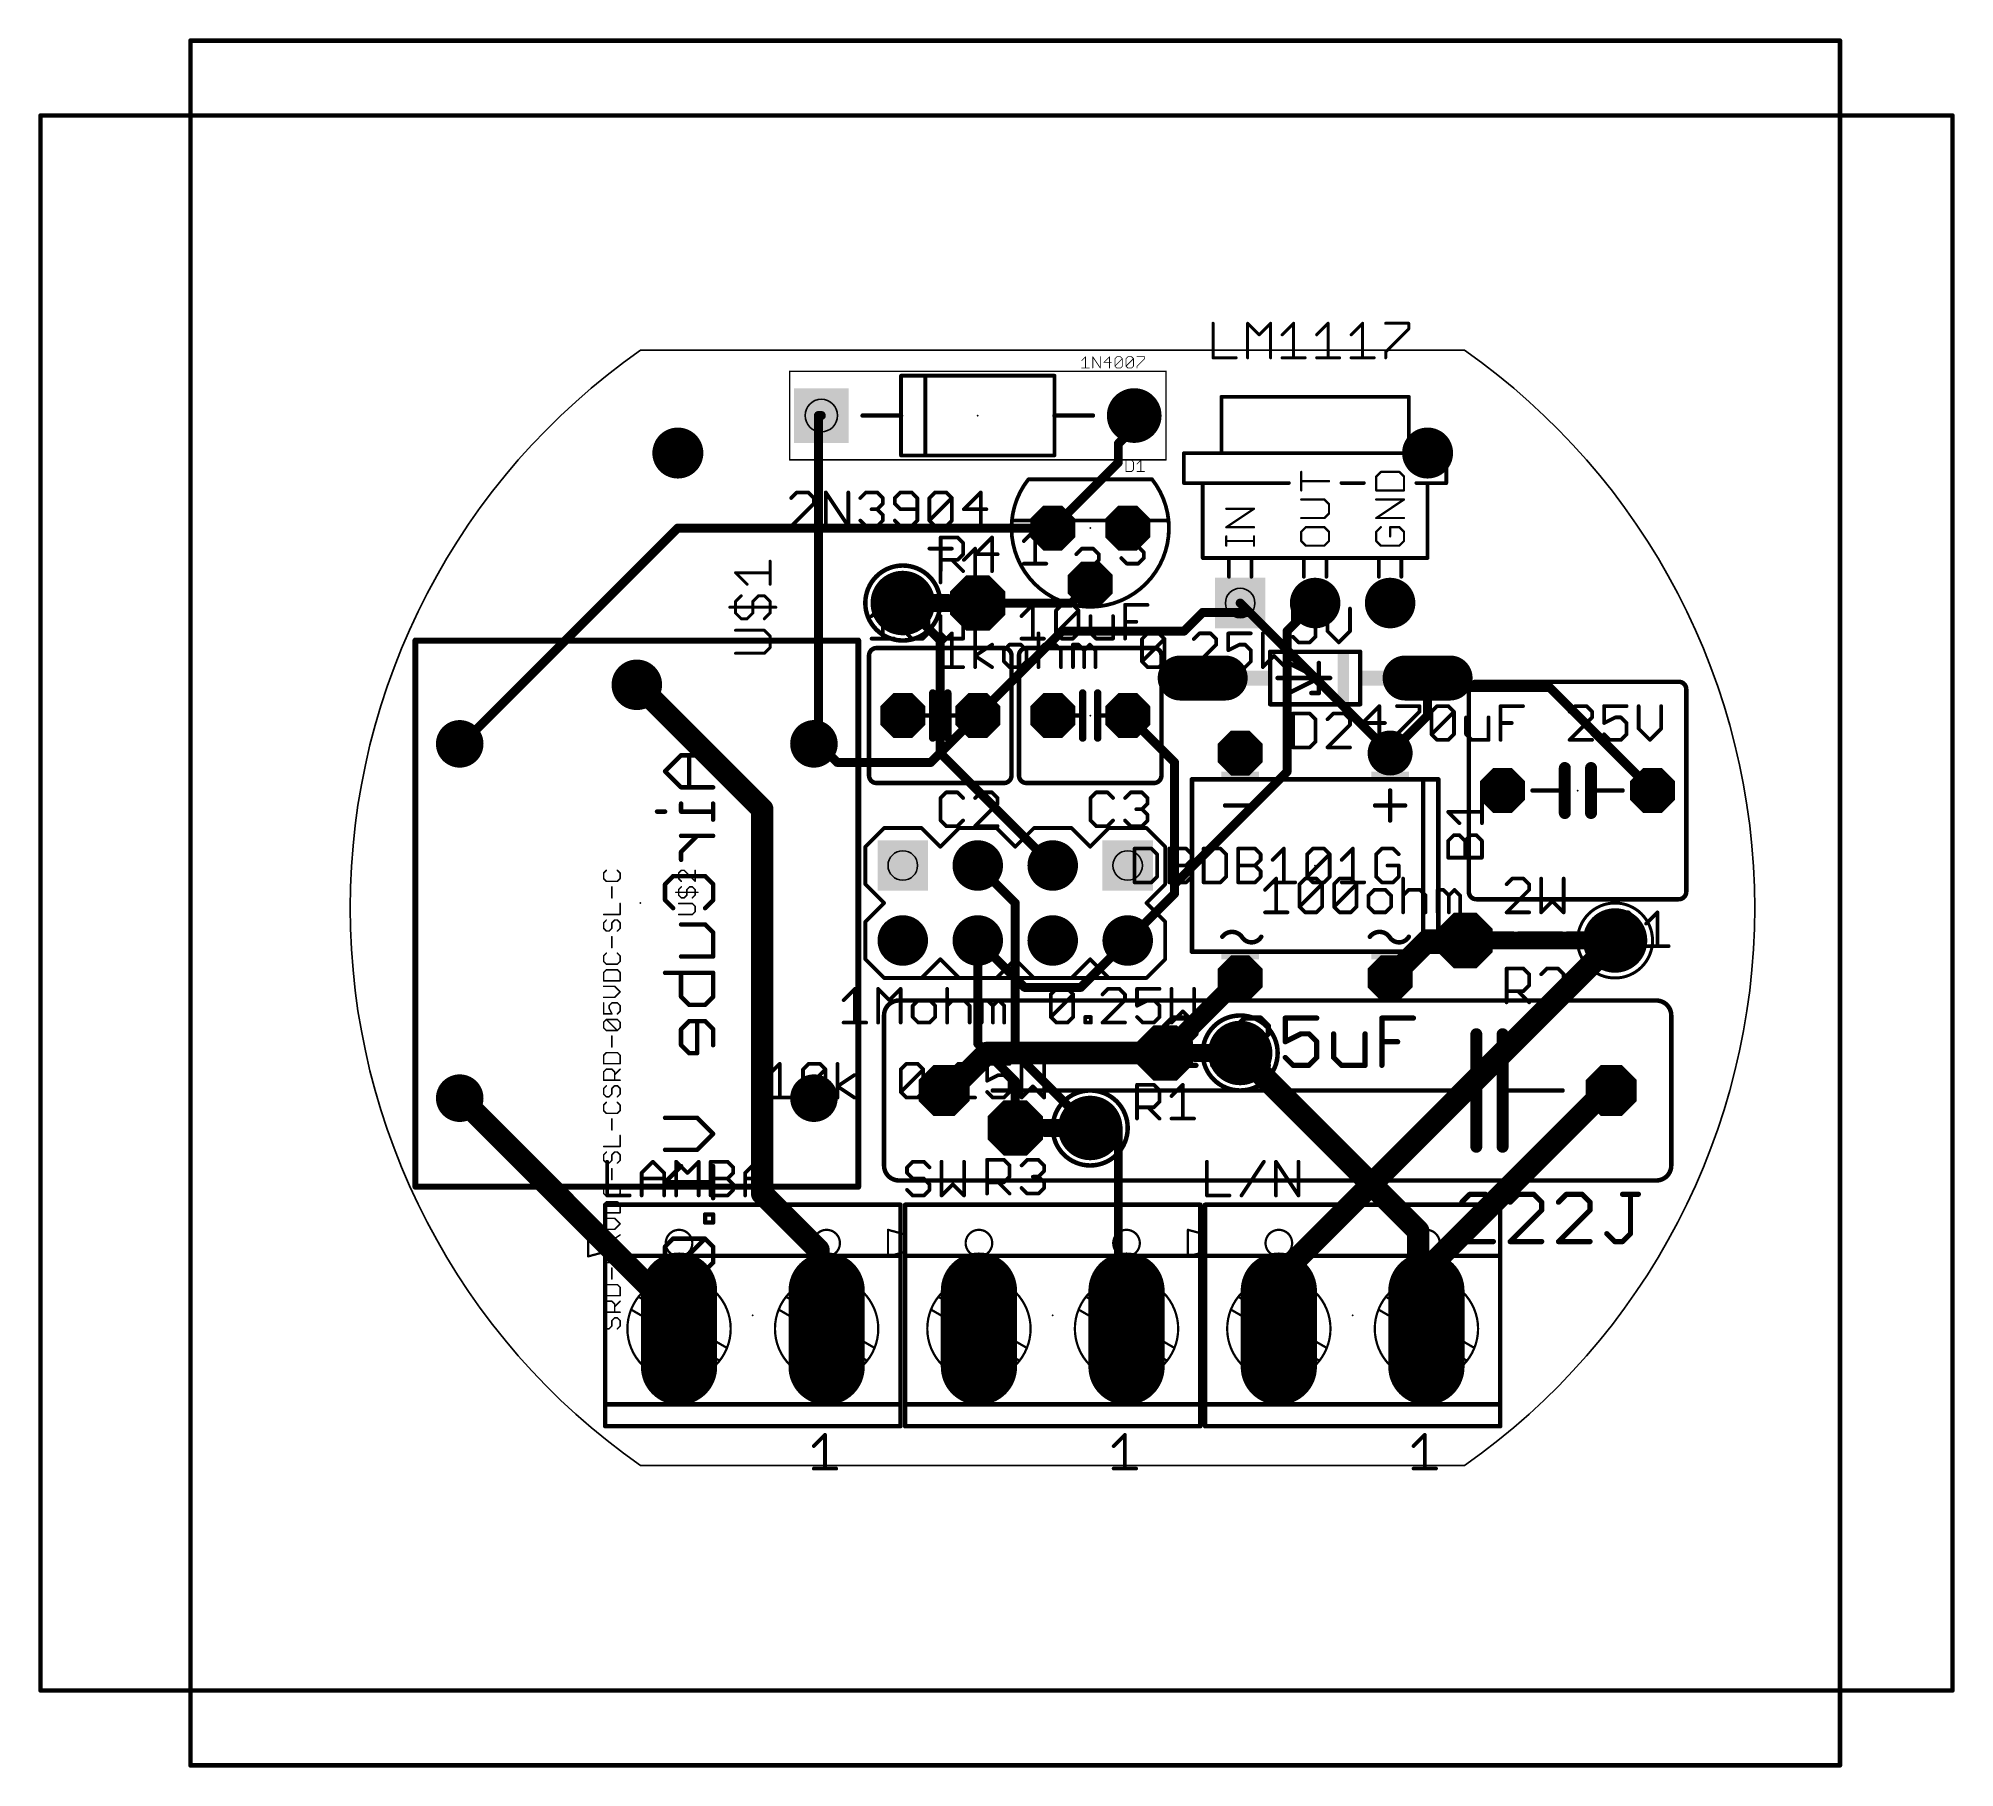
# Model space of a CAD drawing. Extents: x 27.9 to 92.8, y 25.3 to 83.9.
import ezdxf

# ---------------------------------------------------------------- set-up
doc = ezdxf.new("R2010")
doc.units = 0
for name, color, linetype in [('1', 22, 'CONTINUOUS'), ('16', 175, 'CONTINUOUS'), ('17', 82, 'CONTINUOUS'), ('20', 7, 'CONTINUOUS'), ('21', 253, 'CONTINUOUS'), ('23', 7, 'CONTINUOUS'), ('25', 253, 'CONTINUOUS'), ('27', 253, 'CONTINUOUS'), ('29', 253, 'CONTINUOUS'), ('30', 253, 'CONTINUOUS'), ('39', 22, 'CONTINUOUS'), ('44', 253, 'CONTINUOUS'), ('51', 253, 'CONTINUOUS')]:
    doc.layers.add(name, color=color, linetype=linetype)

# ---------------------------------------------------------------- blocks, each defined once
blk = doc.blocks.new('OCTAGONP')
at = {"const_width": 0.5}
blk.add_lwpolyline([(-0.25, -0.1036), (-0.25, 0.1036), (-0.1036, 0.25), (0.1036, 0.25), (0.25, 0.1036), (0.25, -0.1036), (0.1036, -0.25), (-0.1036, -0.25), (-0.25, -0.1036), (-0.25, 0.1036)], dxfattribs=at)
blk = doc.blocks.new('RECT')
blk.add_solid([(-0.5, -0.5), (0.5, -0.5), (-0.5, 0.5), (0.5, 0.5)])
blk = doc.blocks.new('ROUNDP')
at = {"const_width": 0.5}
blk.add_lwpolyline([(0, -0.25, 1), (0, 0.25, 1), (0, -0.25)], format="xyb", dxfattribs=at)
blk = doc.blocks.new('SQUAREP')
blk.add_solid([(-0.5, -0.5), (0.5, -0.5), (-0.5, 0.5), (0.5, 0.5)])
blk = doc.blocks.new('LONGP100')
at = {"const_width": 1}
blk.add_lwpolyline([(-0.5, 0), (0.5, 0)], dxfattribs=at)
at = {"const_width": 0.5}
for points in [[(-0.5, 0.25, 1), (-0.5, -0.25)], [(0.5, -0.25, 1), (0.5, 0.25)]]:
    blk.add_lwpolyline(points, format="xyb", dxfattribs=at)

msp = doc.modelspace()

# ---------------------------------------------------------------- linework, layer by layer
at = {"layer": '1'}
for points, const_width in [([(88.9, 83.82), (33.02, 83.82)], 0.1524), ([(33.02, 83.82), (33.02, 82.55)], 0.1524), ([(88.9, 25.4), (88.9, 83.82)], 0.1524), ([(33.02, 82.55), (33.02, 25.4)], 0.1524), ([(54.2925, 60.0075), (54.2925, 71.12)], 0.3048), ([(54.2925, 71.12), (54.39, 71.12)], 0.3048), ([(64.77, 71.12), (64.77, 70.485)], 0.3048), ([(64.77, 71.12), (64.99, 71.12)], 0.3048), ([(64.77, 70.485), (64.4525, 70.1675)], 0.3048), ([(64.4525, 70.1675), (64.4525, 69.5325)], 0.3048), ([(64.4525, 69.5325), (62.23, 67.31)], 0.3048), ([(57.15, 64.77), (58.42, 63.5)], 0.3048), ([(70.1675, 63.8175), (71.12, 64.77)], 0.3048), ([(58.42, 63.5), (58.42, 59.69)], 0.3048), ([(70.1675, 59.055), (70.1675, 63.8175)], 0.3048), ([(74.93, 62.23), (74.93, 60.96)], 0.3048), ([(52.3875, 57.785), (48.26, 61.9125)], 0.762), ([(48.26, 61.9125), (48.14, 62)], 0.3048), ([(66.3575, 59.3725), (64.77, 60.96)], 0.3048), ([(74.93, 60.96), (73.66, 59.69)], 0.3048), ([(54.2925, 60.0075), (54.14, 60)], 0.3048), ([(58.42, 59.69), (62.23, 55.88)], 0.3048), ([(66.3575, 55.245), (66.3575, 59.3725)], 0.3048), ([(66.3575, 55.245), (70.1675, 59.055)], 0.3048), ([(52.3875, 44.7675), (52.3875, 57.785)], 0.762), ([(60.96, 54.61), (59.69, 55.88)], 0.3048), ([(66.3575, 54.9275), (66.3575, 55.245)], 0.3048), ([(60.96, 49.53), (60.96, 54.61)], 0.3048), ([(64.77, 53.34), (66.3575, 54.9275)], 0.3048), ([(59.69, 49.8475), (59.69, 53.34)], 0.3048), ([(70.1675, 42.2275), (81.28, 53.34)], 0.762), ([(66.04, 49.53), (68.58, 52.07)], 0.635), ([(60.96, 48.5775), (59.69, 49.8475)], 0.3048), ([(63.5, 46.99), (60.96, 49.53)], 0.3048), ([(60.96, 46.99), (60.96, 48.5775)], 0.3048), ([(74.93, 42.2275), (80.9625, 48.26)], 0.762), ([(80.9625, 48.26), (81.153, 48.26)], 0.3048), ([(54.2925, 42.8625), (52.3875, 44.7675)], 0.762), ([(54.2925, 40.3225), (54.2925, 42.8625)], 0.762), ([(70.1675, 40.3225), (70.1675, 42.2275)], 0.762), ([(74.93, 40.3225), (74.93, 42.2275)], 0.762), ([(54.2925, 40.3225), (54.57, 40.19)], 0.3048), ([(70.1675, 40.3225), (69.89, 40.19)], 0.762), ([(74.93, 40.3225), (74.89, 40.19)], 0.3048), ([(33.02, 25.4), (88.9, 25.4)], 0.1524)]:
    msp.add_lwpolyline(points, dxfattribs=dict(at, const_width=const_width))
for points, const_width in [([(33.02, 83.8581, 1), (33.02, 83.7819)], 0.0762), ([(33.0581, 83.82, 1), (32.9819, 83.82)], 0.0762), ([(88.9381, 83.82, 1), (88.8619, 83.82)], 0.0762), ([(88.9, 83.7819, 1), (88.9, 83.8581)], 0.0762), ([(33.0581, 82.55, 1), (32.9819, 82.55)], 0.0762), ([(32.9819, 82.55, 1), (33.0581, 82.55)], 0.0762), ([(54.3687, 71.12, 1), (54.2163, 71.12)], 0.1524), ([(54.2925, 71.1962, 1), (54.2925, 71.0438)], 0.1524), ([(54.39, 71.0438, 1), (54.39, 71.1962)], 0.1524), ([(64.8462, 71.12, 1), (64.6938, 71.12)], 0.1524), ([(64.77, 71.1962, 1), (64.77, 71.0438)], 0.1524), ([(64.99, 71.0438, 1), (64.99, 71.1962)], 0.1524), ([(64.5287, 70.1675, 1), (64.3763, 70.1675)], 0.1524), ([(64.3986, 70.2214, 1), (64.5064, 70.1136)], 0.1524), ([(64.6938, 70.485, 1), (64.8462, 70.485)], 0.1524), ([(64.8239, 70.4311, 1), (64.7161, 70.5389)], 0.1524), ([(64.3763, 69.5325, 1), (64.5287, 69.5325)], 0.1524), ([(64.5064, 69.4786, 1), (64.3986, 69.5864)], 0.1524), ([(62.1761, 67.3639, 1), (62.2839, 67.2561)], 0.1524), ([(57.2039, 64.8239, 1), (57.0961, 64.7161)], 0.1524), ([(71.1739, 64.7161, 1), (71.0661, 64.8239)], 0.1524), ([(58.4962, 63.5, 1), (58.3438, 63.5)], 0.1524), ([(58.3661, 63.4461, 1), (58.4739, 63.5539)], 0.1524), ([(70.2437, 63.8175, 1), (70.0913, 63.8175)], 0.1524), ([(70.1136, 63.8714, 1), (70.2214, 63.7636)], 0.1524), ([(75.0062, 62.23, 1), (74.8538, 62.23)], 0.1524), ([(48.3947, 62.0472, 1), (48.1253, 61.7778)], 0.381), ([(48.1849, 62.0616, 1), (48.0951, 61.9384)], 0.1524), ([(48.2151, 61.8509, 1), (48.3049, 61.9741)], 0.1524), ([(64.8239, 61.0139, 1), (64.7161, 60.9061)], 0.1524), ([(74.8538, 60.96, 1), (75.0062, 60.96)], 0.1524), ([(74.9839, 60.9061, 1), (74.8761, 61.0139)], 0.1524), ([(54.1363, 60.0761, 1), (54.1437, 59.9239)], 0.1524), ([(54.2163, 60.0075, 1), (54.3687, 60.0075)], 0.1524), ([(54.2962, 59.9314, 1), (54.2888, 60.0836)], 0.1524), ([(58.4739, 59.7439, 1), (58.3661, 59.6361)], 0.1524), ([(58.3438, 59.69, 1), (58.4962, 59.69)], 0.1524), ([(73.6061, 59.7439, 1), (73.7139, 59.6361)], 0.1524), ([(66.4337, 59.3725, 1), (66.2813, 59.3725)], 0.1524), ([(66.3036, 59.3186, 1), (66.4114, 59.4264)], 0.1524), ([(70.0913, 59.055, 1), (70.2437, 59.055)], 0.1524), ([(70.2214, 59.0011, 1), (70.1136, 59.1089)], 0.1524), ([(52.578, 57.785, 1), (52.197, 57.785)], 0.381), ([(52.2528, 57.6503, 1), (52.5222, 57.9197)], 0.381), ([(59.7439, 55.9339, 1), (59.6361, 55.8261)], 0.1524), ([(62.1761, 55.8261, 1), (62.2839, 55.9339)], 0.1524), ([(66.4337, 55.245, 1), (66.2813, 55.245)], 0.1524), ([(66.3036, 55.2989, 1), (66.4114, 55.1911)], 0.1524), ([(66.2813, 55.245, 1), (66.4337, 55.245)], 0.1524), ([(61.0362, 54.61, 1), (60.8838, 54.61)], 0.1524), ([(60.9061, 54.5561, 1), (61.0139, 54.6639)], 0.1524), ([(66.2813, 54.9275, 1), (66.4337, 54.9275)], 0.1524), ([(66.4114, 54.8736, 1), (66.3036, 54.9814)], 0.1524), ([(59.7662, 53.34, 1), (59.6138, 53.34)], 0.1524), ([(64.7161, 53.3939, 1), (64.8239, 53.2861)], 0.1524), ([(81.4147, 53.2053, 1), (81.1453, 53.4747)], 0.381), ([(68.6923, 51.9577, 1), (68.4677, 52.1823)], 0.3175), ([(59.7439, 49.9014, 1), (59.6361, 49.7936)], 0.1524), ([(59.6138, 49.8475, 1), (59.7662, 49.8475)], 0.1524), ([(61.0139, 49.5839, 1), (60.9061, 49.4761)], 0.1524), ([(60.8838, 49.53, 1), (61.0362, 49.53)], 0.1524), ([(65.9277, 49.6423, 1), (66.1523, 49.4177)], 0.3175), ([(61.0362, 48.5775, 1), (60.8838, 48.5775)], 0.1524), ([(60.9061, 48.5236, 1), (61.0139, 48.6314)], 0.1524), ([(81.0972, 48.1253, 1), (80.8278, 48.3947)], 0.381), ([(80.9625, 48.3362, 1), (80.9625, 48.1838)], 0.1524), ([(81.153, 48.1838, 1), (81.153, 48.3362)], 0.1524), ([(60.8838, 46.99, 1), (61.0362, 46.99)], 0.1524), ([(63.4461, 46.9361, 1), (63.5539, 47.0439)], 0.1524), ([(52.5222, 44.9022, 1), (52.2528, 44.6328)], 0.381), ([(52.197, 44.7675, 1), (52.578, 44.7675)], 0.381), ([(54.483, 42.8625, 1), (54.102, 42.8625)], 0.381), ([(54.1578, 42.7278, 1), (54.4272, 42.9972)], 0.381), ([(70.358, 42.2275, 1), (69.977, 42.2275)], 0.381), ([(70.0328, 42.3622, 1), (70.3022, 42.0928)], 0.381), ([(75.1205, 42.2275, 1), (74.7395, 42.2275)], 0.381), ([(74.7953, 42.3622, 1), (75.0647, 42.0928)], 0.381), ([(54.102, 40.3225, 1), (54.483, 40.3225)], 0.381), ([(54.3253, 40.3913, 1), (54.2597, 40.2537)], 0.1524), ([(54.5372, 40.1212, 1), (54.6028, 40.2588)], 0.1524), ([(69.8079, 40.3619, 1), (69.9721, 40.0181)], 0.381), ([(69.977, 40.3225, 1), (70.358, 40.3225)], 0.381), ([(70.2496, 40.1506, 1), (70.0854, 40.4944)], 0.381), ([(74.7395, 40.3225, 1), (75.1205, 40.3225)], 0.381), ([(74.8171, 40.212, 1), (74.9629, 40.168)], 0.1524), ([(75.0029, 40.3005, 1), (74.8571, 40.3445)], 0.1524), ([(33.02, 25.4381, 1), (33.02, 25.3619)], 0.0762), ([(32.9819, 25.4, 1), (33.0581, 25.4)], 0.0762), ([(88.8619, 25.4, 1), (88.9381, 25.4)], 0.0762), ([(88.9, 25.3619, 1), (88.9, 25.4381)], 0.0762)]:
    msp.add_lwpolyline(points, format="xyb", dxfattribs=dict(at, const_width=const_width))
at = {"layer": '16'}
for points, const_width in [([(27.94, 81.28), (92.71, 81.28)], 0.1524), ([(27.94, 27.94), (27.94, 81.28)], 0.1524), ([(92.71, 81.28), (92.71, 27.94)], 0.1524), ([(49.53, 67.31), (42.2275, 60.0075)], 0.3048), ([(62.23, 67.31), (49.53, 67.31)], 0.3048), ([(59.69, 64.77), (62.865, 64.77)], 0.3048), ([(62.865, 64.77), (63.5, 65.405)], 0.3048), ([(68.8975, 64.4525), (68.58, 64.77)], 0.3048), ([(67.31, 64.4525), (66.675, 63.8175)], 0.3048), ([(68.8975, 64.4525), (67.31, 64.4525)], 0.3048), ([(73.66, 59.69), (68.8975, 64.4525)], 0.3048), ([(62.5475, 63.8175), (59.69, 60.96)], 0.3048), ([(66.675, 63.8175), (62.5475, 63.8175)], 0.3048), ([(74.93, 62.23), (75.2475, 61.9125)], 0.3048), ([(75.2475, 61.9125), (79.0575, 61.9125)], 0.3048), ([(79.0575, 61.9125), (82.55, 58.42)], 0.3048), ([(58.1025, 59.3725), (59.69, 60.96)], 0.3048), ([(42.2275, 60.0075), (42.14, 60)], 0.3048), ([(54.2925, 59.69), (54.14, 60)], 0.3048), ([(54.2925, 59.69), (54.61, 59.69)], 0.3048), ([(54.61, 59.69), (54.9275, 59.3725)], 0.3048), ([(49.6391, 59.6138), (49.0968, 59.0715)], 0.1524), ([(49.0968, 59.0715), (49.6391, 58.5291)], 0.1524), ([(50.7238, 59.6138), (49.6391, 59.6138)], 0.1524), ([(49.9103, 59.6138), (49.9103, 58.5291)], 0.1524), ([(54.9275, 59.3725), (58.1025, 59.3725)], 0.3048), ([(49.6391, 58.5291), (50.7238, 58.5291)], 0.1524), ([(48.8256, 57.7055), (49.0968, 57.7055)], 0.1524), ([(49.6391, 57.9766), (49.6391, 57.7055)], 0.1524), ([(49.6391, 57.7055), (50.7238, 57.7055)], 0.1524), ([(50.7238, 57.9766), (50.7238, 57.4343)], 0.1524), ([(50.7238, 56.8852), (49.6391, 56.8852)], 0.1524), ([(50.1815, 56.8852), (49.6391, 56.3429)], 0.1524), ([(49.6391, 56.3429), (49.6391, 56.0717)], 0.1524), ([(49.0968, 55.2497), (49.368, 55.5209)], 0.1524), ([(49.0968, 54.7074), (49.0968, 55.2497)], 0.1524), ([(49.368, 55.5209), (50.4526, 55.5209)], 0.1524), ([(50.4526, 55.5209), (50.7238, 55.2497)], 0.1524), ([(50.7238, 55.2497), (50.7238, 54.7074)], 0.1524), ([(49.368, 54.4363), (49.0968, 54.7074)], 0.1524), ([(50.7238, 54.7074), (50.4526, 54.4363)], 0.1524), ([(49.6391, 53.8838), (50.4526, 53.8838)], 0.1524), ([(50.4526, 53.8838), (50.7238, 53.6126)], 0.1524), ([(50.7238, 53.6126), (50.7238, 52.7991)], 0.1524), ([(61.2775, 51.7525), (59.69, 53.34)], 0.3048), ([(64.77, 53.34), (63.1825, 51.7525)], 0.3048), ([(74.93, 53.34), (73.66, 52.07)], 0.762), ([(76.2, 53.34), (74.93, 53.34)], 0.762), ([(50.7238, 52.7991), (49.6391, 52.7991)], 0.1524), ([(49.0968, 52.2466), (50.7238, 52.2466)], 0.1524), ([(49.6391, 51.4331), (49.6391, 52.2466)], 0.1524), ([(50.7238, 52.2466), (50.7238, 51.4331)], 0.1524), ([(49.9103, 51.1619), (49.6391, 51.4331)], 0.1524), ([(50.7238, 51.4331), (50.4526, 51.1619)], 0.1524), ([(63.1825, 51.7525), (61.2775, 51.7525)], 0.3048), ([(49.9103, 50.6094), (49.6391, 50.3383)], 0.1524), ([(50.4526, 51.1619), (49.9103, 51.1619)], 0.1524), ([(50.4526, 50.6094), (49.9103, 50.6094)], 0.1524), ([(50.1815, 49.5248), (50.1815, 50.6094)], 0.1524), ([(50.7238, 50.3383), (50.4526, 50.6094)], 0.1524), ([(49.6391, 50.3383), (49.6391, 49.7959)], 0.1524), ([(50.7238, 49.7959), (50.7238, 50.3383)], 0.1524), ([(49.6391, 49.7959), (49.9103, 49.5248)], 0.1524), ([(49.9103, 49.5248), (50.1815, 49.5248)], 0.1524), ([(60.0075, 49.53), (58.7375, 48.26)], 0.762), ([(66.04, 49.53), (60.0075, 49.53)], 0.762), ([(74.6125, 43.4975), (68.58, 49.53)], 0.762), ([(49.8475, 40.3225), (42.2275, 47.9425)], 0.762), ([(42.2275, 47.9425), (42.14, 48)], 0.3048), ([(58.7375, 48.26), (58.547, 48.26)], 0.3048), ([(49.0968, 47.3351), (50.1815, 47.3351)], 0.1524), ([(50.1815, 47.3351), (50.7238, 46.7928)], 0.1524), ([(50.7238, 46.7928), (50.1815, 46.2505)], 0.1524), ([(63.5, 46.99), (64.4525, 46.99)], 0.3048), ([(64.4525, 46.99), (64.4525, 40.3225)], 0.3048), ([(50.1815, 46.2505), (49.0968, 46.2505)], 0.1524), ([(49.6391, 45.698), (49.0968, 45.1556)], 0.1524), ([(50.7238, 45.698), (50.7238, 44.6133)], 0.1524), ([(49.0968, 45.1556), (50.7238, 45.1556)], 0.1524), ([(50.7238, 44.0608), (50.4526, 44.0608)], 0.1524), ([(50.4526, 44.0608), (50.4526, 43.7897)], 0.1524), ([(50.4526, 43.7897), (50.7238, 43.7897)], 0.1524), ([(50.7238, 43.7897), (50.7238, 44.0608)], 0.1524), ([(74.6125, 40.3225), (74.6125, 43.4975)], 0.762), ([(49.368, 43.2422), (49.0968, 42.9711)], 0.1524), ([(49.0968, 42.9711), (49.0968, 42.4287)], 0.1524), ([(50.4526, 43.2422), (49.368, 43.2422)], 0.1524), ([(50.4526, 43.2422), (49.368, 42.1576)], 0.1524), ([(50.7238, 42.9711), (50.4526, 43.2422)], 0.1524), ([(50.7238, 42.4287), (50.7238, 42.9711)], 0.1524), ([(49.0968, 42.4287), (49.368, 42.1576)], 0.1524), ([(49.368, 42.1576), (50.4526, 42.1576)], 0.1524), ([(50.4526, 42.1576), (50.7238, 42.4287)], 0.1524), ([(49.8475, 40.3225), (49.57, 40.19)], 0.3048), ([(64.4525, 40.3225), (64.73, 40.19)], 0.3048), ([(74.6125, 40.3225), (74.89, 40.19)], 0.3048), ([(92.71, 27.94), (27.94, 27.94)], 0.1524)]:
    msp.add_lwpolyline(points, dxfattribs=dict(at, const_width=const_width))
for points, const_width in [([(27.94, 81.3181, 1), (27.94, 81.2419)], 0.0762), ([(27.9781, 81.28, 1), (27.9019, 81.28)], 0.0762), ([(92.7481, 81.28, 1), (92.6719, 81.28)], 0.0762), ([(92.71, 81.2419, 1), (92.71, 81.3181)], 0.0762), ([(49.53, 67.3862, 1), (49.53, 67.2338)], 0.1524), ([(49.5839, 67.2561, 1), (49.4761, 67.3639)], 0.1524), ([(62.23, 67.2338, 1), (62.23, 67.3862)], 0.1524), ([(59.69, 64.8462, 1), (59.69, 64.6938)], 0.1524), ([(62.865, 64.6938, 1), (62.865, 64.8462)], 0.1524), ([(63.5539, 65.3511, 1), (63.4461, 65.4589)], 0.1524), ([(68.6339, 64.8239, 1), (68.5261, 64.7161)], 0.1524), ([(62.8111, 64.8239, 1), (62.9189, 64.7161)], 0.1524), ([(67.31, 64.5287, 1), (67.31, 64.3763)], 0.1524), ([(67.3639, 64.3986, 1), (67.2561, 64.5064)], 0.1524), ([(68.9514, 64.5064, 1), (68.8436, 64.3986)], 0.1524), ([(68.8436, 64.3986, 1), (68.9514, 64.5064)], 0.1524), ([(68.8975, 64.3763, 1), (68.8975, 64.5287)], 0.1524), ([(62.5475, 63.8937, 1), (62.5475, 63.7413)], 0.1524), ([(62.6014, 63.7636, 1), (62.4936, 63.8714)], 0.1524), ([(66.6211, 63.8714, 1), (66.7289, 63.7636)], 0.1524), ([(66.675, 63.7413, 1), (66.675, 63.8937)], 0.1524), ([(74.9839, 62.2839, 1), (74.8761, 62.1761)], 0.1524), ([(75.2475, 61.9887, 1), (75.2475, 61.8363)], 0.1524), ([(75.1936, 61.8586, 1), (75.3014, 61.9664)], 0.1524), ([(79.1114, 61.9664, 1), (79.0036, 61.8586)], 0.1524), ([(79.0575, 61.8363, 1), (79.0575, 61.9887)], 0.1524), ([(59.6361, 61.0139, 1), (59.7439, 60.9061)], 0.1524), ([(59.7439, 60.9061, 1), (59.6361, 61.0139)], 0.1524), ([(42.1335, 60.0759, 1), (42.1465, 59.9241)], 0.1524), ([(42.1736, 60.0614, 1), (42.2814, 59.9536)], 0.1524), ([(42.234, 59.9316, 1), (42.221, 60.0834)], 0.1524), ([(54.2084, 60.0336, 1), (54.0716, 59.9664)], 0.1524), ([(54.2925, 59.7662, 1), (54.2925, 59.6138)], 0.1524), ([(54.2241, 59.6564, 1), (54.3609, 59.7236)], 0.1524), ([(54.6639, 59.7439, 1), (54.5561, 59.6361)], 0.1524), ([(54.61, 59.6138, 1), (54.61, 59.7662)], 0.1524), ([(73.6061, 59.6361, 1), (73.7139, 59.7439)], 0.1524), ([(49.1238, 59.0984, 1), (49.0699, 59.0445)], 0.0762), ([(49.0699, 59.0984, 1), (49.1238, 59.0445)], 0.0762), ([(49.6391, 59.6519, 1), (49.6391, 59.5757)], 0.0762), ([(49.6661, 59.5869, 1), (49.6122, 59.6407)], 0.0762), ([(49.9484, 59.6138, 1), (49.8722, 59.6138)], 0.0762), ([(50.7238, 59.5757, 1), (50.7238, 59.6519)], 0.0762), ([(54.9275, 59.4487, 1), (54.9275, 59.2963)], 0.1524), ([(54.8736, 59.3186, 1), (54.9814, 59.4264)], 0.1524), ([(58.0486, 59.4264, 1), (58.1564, 59.3186)], 0.1524), ([(58.1025, 59.2963, 1), (58.1025, 59.4487)], 0.1524), ([(49.6391, 58.5672, 1), (49.6391, 58.491)], 0.0762), ([(49.6122, 58.5022, 1), (49.6661, 58.5561)], 0.0762), ([(49.8722, 58.5291, 1), (49.9484, 58.5291)], 0.0762), ([(50.7238, 58.491, 1), (50.7238, 58.5672)], 0.0762), ([(82.4961, 58.3661, 1), (82.6039, 58.4739)], 0.1524), ([(48.8256, 57.7436, 1), (48.8256, 57.6674)], 0.0762), ([(49.0968, 57.6674, 1), (49.0968, 57.7436)], 0.0762), ([(49.6772, 57.9766, 1), (49.601, 57.9766)], 0.0762), ([(49.6391, 57.7436, 1), (49.6391, 57.6674)], 0.0762), ([(50.7619, 57.9766, 1), (50.6857, 57.9766)], 0.0762), ([(50.7238, 57.6674, 1), (50.7238, 57.7436)], 0.0762), ([(49.601, 57.7055, 1), (49.6772, 57.7055)], 0.0762), ([(50.6857, 57.4343, 1), (50.7619, 57.4343)], 0.0762), ([(49.6391, 56.9233, 1), (49.6391, 56.8471)], 0.0762), ([(50.2084, 56.8583, 1), (50.1545, 56.9121)], 0.0762), ([(50.7238, 56.8471, 1), (50.7238, 56.9233)], 0.0762), ([(49.6772, 56.3429, 1), (49.601, 56.3429)], 0.0762), ([(49.6122, 56.3698, 1), (49.6661, 56.3159)], 0.0762), ([(49.601, 56.0717, 1), (49.6772, 56.0717)], 0.0762), ([(49.1349, 55.2497, 1), (49.0587, 55.2497)], 0.0762), ([(49.0699, 55.2767, 1), (49.1238, 55.2228)], 0.0762), ([(49.368, 55.559, 1), (49.368, 55.4828)], 0.0762), ([(49.3949, 55.494, 1), (49.341, 55.5479)], 0.0762), ([(50.4796, 55.5479, 1), (50.4257, 55.494)], 0.0762), ([(50.4526, 55.4828, 1), (50.4526, 55.559)], 0.0762), ([(50.7619, 55.2497, 1), (50.6857, 55.2497)], 0.0762), ([(50.6969, 55.2228, 1), (50.7507, 55.2767)], 0.0762), ([(49.1238, 54.7344, 1), (49.0699, 54.6805)], 0.0762), ([(49.0587, 54.7074, 1), (49.1349, 54.7074)], 0.0762), ([(50.6857, 54.7074, 1), (50.7619, 54.7074)], 0.0762), ([(50.7507, 54.6805, 1), (50.6969, 54.7344)], 0.0762), ([(49.341, 54.4093, 1), (49.3949, 54.4632)], 0.0762), ([(49.6391, 53.9219, 1), (49.6391, 53.8457)], 0.0762), ([(50.4257, 54.4632, 1), (50.4796, 54.4093)], 0.0762), ([(50.4796, 53.9107, 1), (50.4257, 53.8568)], 0.0762), ([(50.4526, 53.8457, 1), (50.4526, 53.9219)], 0.0762), ([(50.7619, 53.6126, 1), (50.6857, 53.6126)], 0.0762), ([(50.6969, 53.5856, 1), (50.7507, 53.6395)], 0.0762), ([(59.7439, 53.3939, 1), (59.6361, 53.2861)], 0.1524), ([(64.8239, 53.2861, 1), (64.7161, 53.3939)], 0.1524), ([(74.93, 53.5305, 1), (74.93, 53.1495)], 0.381), ([(75.0647, 53.2053, 1), (74.7953, 53.4747)], 0.381), ([(76.2, 53.1495, 1), (76.2, 53.5305)], 0.381), ([(49.6391, 52.8372, 1), (49.6391, 52.761)], 0.0762), ([(50.6857, 52.7991, 1), (50.7619, 52.7991)], 0.0762), ([(50.7238, 52.761, 1), (50.7238, 52.8372)], 0.0762), ([(49.0968, 52.2847, 1), (49.0968, 52.2085)], 0.0762), ([(49.6772, 52.2466, 1), (49.601, 52.2466)], 0.0762), ([(50.7619, 52.2466, 1), (50.6857, 52.2466)], 0.0762), ([(50.7238, 52.2085, 1), (50.7238, 52.2847)], 0.0762), ([(73.5253, 52.2047, 1), (73.7947, 51.9353)], 0.381), ([(49.601, 51.4331, 1), (49.6772, 51.4331)], 0.0762), ([(49.6661, 51.46, 1), (49.6122, 51.4062)], 0.0762), ([(50.6857, 51.4331, 1), (50.7619, 51.4331)], 0.0762), ([(50.7507, 51.4062, 1), (50.6969, 51.46)], 0.0762), ([(61.2775, 51.8287, 1), (61.2775, 51.6763)], 0.1524), ([(61.2236, 51.6986, 1), (61.3314, 51.8064)], 0.1524), ([(63.1286, 51.8064, 1), (63.2364, 51.6986)], 0.1524), ([(63.1825, 51.6763, 1), (63.1825, 51.8287)], 0.1524), ([(49.9103, 51.2, 1), (49.9103, 51.1238)], 0.0762), ([(49.9103, 50.6475, 1), (49.9103, 50.5713)], 0.0762), ([(49.8834, 51.135, 1), (49.9372, 51.1889)], 0.0762), ([(49.9372, 50.5825, 1), (49.8834, 50.6364)], 0.0762), ([(50.2196, 50.6094, 1), (50.1434, 50.6094)], 0.0762), ([(50.4257, 51.1889, 1), (50.4796, 51.135)], 0.0762), ([(50.4796, 50.6364, 1), (50.4257, 50.5825)], 0.0762), ([(50.4526, 51.1238, 1), (50.4526, 51.2)], 0.0762), ([(50.4526, 50.5713, 1), (50.4526, 50.6475)], 0.0762), ([(49.6772, 50.3383, 1), (49.601, 50.3383)], 0.0762), ([(49.6122, 50.3652, 1), (49.6661, 50.3113)], 0.0762), ([(50.7619, 50.3383, 1), (50.6857, 50.3383)], 0.0762), ([(50.6969, 50.3113, 1), (50.7507, 50.3652)], 0.0762), ([(49.6661, 49.8229, 1), (49.6122, 49.769)], 0.0762), ([(49.601, 49.7959, 1), (49.6772, 49.7959)], 0.0762), ([(49.9103, 49.5629, 1), (49.9103, 49.4867)], 0.0762), ([(49.8834, 49.4978, 1), (49.9372, 49.5517)], 0.0762), ([(50.1434, 49.5248, 1), (50.2196, 49.5248)], 0.0762), ([(50.1815, 49.4867, 1), (50.1815, 49.5629)], 0.0762), ([(50.6857, 49.7959, 1), (50.7619, 49.7959)], 0.0762), ([(60.0075, 49.7205, 1), (60.0075, 49.3395)], 0.381), ([(60.1422, 49.3953, 1), (59.8728, 49.6647)], 0.381), ([(66.04, 49.3395, 1), (66.04, 49.7205)], 0.381), ([(68.7147, 49.6647, 1), (68.4453, 49.3953)], 0.381), ([(42.3622, 48.0772, 1), (42.0928, 47.8078)], 0.381), ([(42.1818, 48.0637, 1), (42.0982, 47.9363)], 0.1524), ([(42.1857, 47.8788, 1), (42.2693, 48.0062)], 0.1524), ([(58.6028, 48.3947, 1), (58.8722, 48.1253)], 0.381), ([(58.547, 48.3362, 1), (58.547, 48.1838)], 0.1524), ([(58.7375, 48.1838, 1), (58.7375, 48.3362)], 0.1524), ([(49.0968, 47.3732, 1), (49.0968, 47.297)], 0.0762), ([(50.2084, 47.3621, 1), (50.1545, 47.3082)], 0.0762), ([(50.1815, 47.297, 1), (50.1815, 47.3732)], 0.0762), ([(50.7507, 46.7659, 1), (50.6969, 46.8197)], 0.0762), ([(50.6969, 46.7659, 1), (50.7507, 46.8197)], 0.0762), ([(63.5, 47.0662, 1), (63.5, 46.9138)], 0.1524), ([(64.5287, 46.99, 1), (64.3763, 46.99)], 0.1524), ([(64.4525, 46.9138, 1), (64.4525, 47.0662)], 0.1524), ([(49.0968, 46.2886, 1), (49.0968, 46.2124)], 0.0762), ([(50.1545, 46.2774, 1), (50.2084, 46.2235)], 0.0762), ([(50.1815, 46.2124, 1), (50.1815, 46.2886)], 0.0762), ([(49.6661, 45.671, 1), (49.6122, 45.7249)], 0.0762), ([(50.7619, 45.698, 1), (50.6857, 45.698)], 0.0762), ([(49.0968, 45.1937, 1), (49.0968, 45.1175)], 0.0762), ([(49.0699, 45.1826, 1), (49.1238, 45.1287)], 0.0762), ([(50.7238, 45.1175, 1), (50.7238, 45.1937)], 0.0762), ([(50.6857, 44.6133, 1), (50.7619, 44.6133)], 0.0762), ([(50.4526, 44.0989, 1), (50.4526, 44.0227)], 0.0762), ([(50.4907, 44.0608, 1), (50.4145, 44.0608)], 0.0762), ([(50.4526, 43.8278, 1), (50.4526, 43.7516)], 0.0762), ([(50.4145, 43.7897, 1), (50.4907, 43.7897)], 0.0762), ([(50.7619, 44.0608, 1), (50.6857, 44.0608)], 0.0762), ([(50.6857, 43.7897, 1), (50.7619, 43.7897)], 0.0762), ([(50.7238, 44.0227, 1), (50.7238, 44.0989)], 0.0762), ([(50.7238, 43.7516, 1), (50.7238, 43.8278)], 0.0762), ([(74.803, 43.4975, 1), (74.422, 43.4975)], 0.381), ([(74.4778, 43.3628, 1), (74.7472, 43.6322)], 0.381), ([(49.1349, 42.9711, 1), (49.0587, 42.9711)], 0.0762), ([(49.0699, 42.998, 1), (49.1238, 42.9441)], 0.0762), ([(49.368, 43.2803, 1), (49.368, 43.2041)], 0.0762), ([(49.3949, 43.2153, 1), (49.341, 43.2692)], 0.0762), ([(50.4796, 43.2692, 1), (50.4257, 43.2153)], 0.0762), ([(50.4796, 43.2153, 1), (50.4257, 43.2692)], 0.0762), ([(50.4526, 43.2041, 1), (50.4526, 43.2803)], 0.0762), ([(50.7619, 42.9711, 1), (50.6857, 42.9711)], 0.0762), ([(50.6969, 42.9441, 1), (50.7507, 42.998)], 0.0762), ([(49.1238, 42.4557, 1), (49.0699, 42.4018)], 0.0762), ([(49.0587, 42.4287, 1), (49.1349, 42.4287)], 0.0762), ([(49.341, 42.1845, 1), (49.3949, 42.1306)], 0.0762), ([(49.368, 42.1957, 1), (49.368, 42.1195)], 0.0762), ([(49.341, 42.1306, 1), (49.3949, 42.1845)], 0.0762), ([(50.4257, 42.1845, 1), (50.4796, 42.1306)], 0.0762), ([(50.4526, 42.1195, 1), (50.4526, 42.1957)], 0.0762), ([(50.6857, 42.4287, 1), (50.7619, 42.4287)], 0.0762), ([(50.7507, 42.4018, 1), (50.6969, 42.4557)], 0.0762), ([(49.5372, 40.2588, 1), (49.6028, 40.1212)], 0.1524), ([(49.7128, 40.1878, 1), (49.9822, 40.4572)], 0.381), ([(49.8803, 40.2537, 1), (49.8147, 40.3913)], 0.1524), ([(64.4853, 40.3913, 1), (64.4197, 40.2537)], 0.1524), ([(64.3763, 40.3225, 1), (64.5287, 40.3225)], 0.1524), ([(64.6972, 40.1212, 1), (64.7628, 40.2588)], 0.1524), ([(74.422, 40.3225, 1), (74.803, 40.3225)], 0.381), ([(74.6453, 40.3913, 1), (74.5797, 40.2537)], 0.1524), ([(74.8572, 40.1212, 1), (74.9228, 40.2588)], 0.1524), ([(27.94, 27.9781, 1), (27.94, 27.9019)], 0.0762), ([(27.9019, 27.94, 1), (27.9781, 27.94)], 0.0762), ([(92.6719, 27.94, 1), (92.7481, 27.94)], 0.0762), ([(92.71, 27.9019, 1), (92.71, 27.9781)], 0.0762)]:
    msp.add_lwpolyline(points, format="xyb", dxfattribs=dict(at, const_width=const_width))
at = {"layer": '20'}
for p, q in [((76.18, 73.33), (48.26, 73.33)), ((48.26, 35.56), (76.18, 35.56))]:
    msp.add_line(p, q, dxfattribs=at)
for centre in [(49.53, 69.85), (74.93, 69.85)]:
    msp.add_circle(centre, 0.762, dxfattribs=at)
for centre, start, end in [((61.4834, 54.445), 125, 235), ((62.9566, 54.445), 305, 55)]:
    msp.add_arc(centre, 23.0543, start, end, dxfattribs=at)
at = {"layer": '21'}
for points, const_width in [([(57.09, 72.5018, 1), (57.09, 72.4382)], 0.0635), ([(57.1218, 72.47, 1), (57.0583, 72.47)], 0.0635), ([(57.915, 72.5018, 1), (57.915, 72.4382)], 0.0635), ([(57.9468, 72.47, 1), (57.8833, 72.47)], 0.0635), ([(57.915, 72.4382, 1), (57.915, 72.5018)], 0.0635), ([(62.3218, 72.47, 1), (62.2583, 72.47)], 0.0635), ([(62.29, 72.4382, 1), (62.29, 72.5018)], 0.0635), ([(67.945, 71.7868, 1), (67.945, 71.7233)], 0.0635), ([(67.9768, 71.755, 1), (67.9133, 71.755)], 0.0635), ([(74.3268, 71.755, 1), (74.2632, 71.755)], 0.0635), ([(74.295, 71.7233, 1), (74.295, 71.7868)], 0.0635), ([(55.79, 71.1581, 1), (55.79, 71.0819)], 0.0762), ([(57.1218, 71.12, 1), (57.0583, 71.12)], 0.0635), ([(57.0583, 71.12, 1), (57.1218, 71.12)], 0.0635), ([(57.09, 71.0819, 1), (57.09, 71.1581)], 0.0762), ([(62.29, 71.1581, 1), (62.29, 71.0819)], 0.0762), ([(62.3218, 71.12, 1), (62.2583, 71.12)], 0.0635), ([(62.2583, 71.12, 1), (62.3218, 71.12)], 0.0635), ([(63.59, 71.0819, 1), (63.59, 71.1581)], 0.0762), ([(57.09, 69.8018, 1), (57.09, 69.7383)], 0.0635), ([(57.0583, 69.77, 1), (57.1218, 69.77)], 0.0635), ([(57.915, 69.8018, 1), (57.915, 69.7383)], 0.0635), ([(57.8833, 69.77, 1), (57.9468, 69.77)], 0.0635), ([(57.915, 69.7383, 1), (57.915, 69.8018)], 0.0635), ([(62.2583, 69.77, 1), (62.3218, 69.77)], 0.0635), ([(62.29, 69.7383, 1), (62.29, 69.8018)], 0.0635), ([(66.7067, 69.85, 1), (66.6432, 69.85)], 0.0635), ([(66.675, 69.8818, 1), (66.675, 69.8183)], 0.0635), ([(67.945, 69.8818, 1), (67.945, 69.8183)], 0.0635), ([(67.9133, 69.85, 1), (67.9768, 69.85)], 0.0635), ([(67.945, 69.8183, 1), (67.945, 69.8818)], 0.0635), ([(74.2632, 69.85, 1), (74.3268, 69.85)], 0.0635), ([(74.295, 69.8818, 1), (74.295, 69.8183)], 0.0635), ([(74.295, 69.8183, 1), (74.295, 69.8818)], 0.0635), ([(75.5968, 69.85, 1), (75.5332, 69.85)], 0.0635), ([(75.565, 69.8183, 1), (75.565, 69.8818)], 0.0635), ([(61.4055, 68.961, 0.5267), (62.7137, 64.7616)], 0.127), ([(61.4055, 68.9928, 1), (61.4055, 68.9292)], 0.0635), ([(61.4304, 68.9413, 1), (61.3806, 68.9807)], 0.0635), ([(66.1549, 67.564, 0.144), (65.5946, 68.961)], 0.127), ([(65.6195, 68.9807, 1), (65.5697, 68.9413)], 0.0635), ([(65.5945, 68.9292, 1), (65.5945, 68.9928)], 0.0635), ([(66.6432, 68.834, 1), (66.7067, 68.834)], 0.0635), ([(66.675, 68.8658, 1), (66.675, 68.8023)], 0.0635), ([(67.3418, 68.834, 1), (67.2782, 68.834)], 0.0635), ([(67.31, 68.8658, 1), (67.31, 68.8023)], 0.0635), ([(67.31, 68.8023, 1), (67.31, 68.8658)], 0.0635), ([(70.231, 68.8023, 1), (70.231, 68.8658)], 0.0635), ([(70.6683, 69.2112, 1), (70.6302, 69.2112)], 0.0381), ([(70.6493, 68.9167, 1), (70.6493, 68.8786)], 0.0381), ([(71.5899, 68.8786, 1), (71.5899, 68.9167)], 0.0381), ([(72.009, 68.8658, 1), (72.009, 68.8023)], 0.0635), ([(72.771, 68.8023, 1), (72.771, 68.8658)], 0.0635), ([(73.2083, 69.0544, 1), (73.1702, 69.0544)], 0.0381), ([(73.1758, 69.0679, 1), (73.2028, 69.041)], 0.0381), ([(73.3461, 69.2303, 1), (73.3461, 69.1922)], 0.0381), ([(73.3595, 69.1977, 1), (73.3326, 69.2247)], 0.0381), ([(73.9866, 69.2247, 1), (73.9597, 69.1977)], 0.0381), ([(73.9731, 69.1922, 1), (73.9731, 69.2303)], 0.0381), ([(74.1489, 69.0544, 1), (74.1109, 69.0544)], 0.0381), ([(74.1164, 69.041, 1), (74.1434, 69.0679)], 0.0381), ([(74.549, 68.8658, 1), (74.549, 68.8023)], 0.0635), ([(74.93, 68.8658, 1), (74.93, 68.8023)], 0.0635), ([(74.9618, 68.834, 1), (74.8983, 68.834)], 0.0635), ([(74.93, 68.8023, 1), (74.93, 68.8658)], 0.0635), ([(75.5332, 68.834, 1), (75.5968, 68.834)], 0.0635), ([(75.565, 68.8023, 1), (75.565, 68.8658)], 0.0635), ([(70.6302, 68.5841, 1), (70.6683, 68.5841)], 0.0381), ([(70.6493, 68.2947, 1), (70.6493, 68.2566)], 0.0381), ([(71.4466, 68.2892, 1), (71.4197, 68.2622)], 0.0381), ([(71.4331, 68.2566, 1), (71.4331, 68.2947)], 0.0381), ([(73.1893, 68.6032, 1), (73.1893, 68.5651)], 0.0381), ([(73.1702, 68.5841, 1), (73.2083, 68.5841)], 0.0381), ([(73.1893, 68.2947, 1), (73.1893, 68.2566)], 0.0381), ([(74.1109, 68.5841, 1), (74.1489, 68.5841)], 0.0381), ([(74.1405, 68.2598, 1), (74.1193, 68.2915)], 0.0381), ([(74.1299, 68.5651, 1), (74.1299, 68.6032)], 0.0381), ([(74.1299, 68.2566, 1), (74.1299, 68.2947)], 0.0381), ([(60.8451, 67.5958, 1), (60.8451, 67.5323)], 0.0635), ([(61.2463, 67.5323, 1), (61.2463, 67.5958)], 0.0635), ([(63.2137, 67.5958, 1), (63.2137, 67.5323)], 0.0635), ([(63.7863, 67.5323, 1), (63.7863, 67.5958)], 0.0635), ([(64.2863, 64.7615, 0.3557), (66.1549, 67.564)], 0.127), ([(65.7537, 67.5958, 1), (65.7537, 67.5323)], 0.0635), ([(66.1865, 67.567, 1), (66.1233, 67.561)], 0.0635), ([(66.1233, 67.561, 1), (66.1865, 67.567)], 0.0635), ([(66.1549, 67.5323, 1), (66.1549, 67.5958)], 0.0635), ([(68.1093, 67.9829, 1), (68.1093, 67.9448)], 0.0381), ([(69.0605, 67.948, 1), (69.0393, 67.9797)], 0.0381), ([(69.0499, 67.9448, 1), (69.0499, 67.9829)], 0.0381), ([(70.6493, 67.6677, 1), (70.6493, 67.6296)], 0.0381), ([(71.4197, 67.6621, 1), (71.4466, 67.6351)], 0.0381), ([(71.4331, 67.6296, 1), (71.4331, 67.6677)], 0.0381), ([(71.6089, 68.1189, 1), (71.5709, 68.1189)], 0.0381), ([(71.5709, 67.8054, 1), (71.6089, 67.8054)], 0.0381), ([(71.5764, 68.1054, 1), (71.6034, 68.1324)], 0.0381), ([(71.6034, 67.7919, 1), (71.5764, 67.8189)], 0.0381), ([(73.1893, 67.6677, 1), (73.1893, 67.6296)], 0.0381), ([(73.1787, 67.6645, 1), (73.1999, 67.6328)], 0.0381), ([(74.1299, 67.6296, 1), (74.1299, 67.6677)], 0.0381), ([(68.1093, 67.3558, 1), (68.1093, 67.3177)], 0.0381), ([(68.0987, 67.3526, 1), (68.1199, 67.3209)], 0.0381), ([(68.1283, 67.0266, 1), (68.0902, 67.0266)], 0.0381), ([(68.1093, 66.8889, 1), (68.1093, 66.8508)], 0.0381), ([(69.069, 67.0266, 1), (69.0309, 67.0266)], 0.0381), ([(69.0499, 67.3177, 1), (69.0499, 67.3558)], 0.0381), ([(69.0499, 66.8508, 1), (69.0499, 66.8889)], 0.0381), ([(70.6683, 67.1834, 1), (70.6302, 67.1834)], 0.0381), ([(70.6358, 67.1969, 1), (70.6628, 67.1699)], 0.0381), ([(70.6628, 66.8833, 1), (70.6358, 66.8564)], 0.0381), ([(70.6302, 66.8699, 1), (70.6683, 66.8699)], 0.0381), ([(70.8061, 67.3592, 1), (70.8061, 67.3211)], 0.0381), ([(70.8195, 67.3267, 1), (70.7926, 67.3536)], 0.0381), ([(71.4466, 67.3536, 1), (71.4197, 67.3267)], 0.0381), ([(71.4331, 67.3211, 1), (71.4331, 67.3592)], 0.0381), ([(71.6089, 67.1834, 1), (71.5709, 67.1834)], 0.0381), ([(71.5709, 66.8699, 1), (71.6089, 66.8699)], 0.0381), ([(71.5764, 67.1699, 1), (71.6034, 67.1969)], 0.0381), ([(71.6034, 66.8564, 1), (71.5764, 66.8833)], 0.0381), ([(73.2083, 67.1834, 1), (73.1702, 67.1834)], 0.0381), ([(73.1758, 67.1969, 1), (73.2028, 67.1699)], 0.0381), ([(73.2028, 66.8833, 1), (73.1758, 66.8564)], 0.0381), ([(73.1702, 66.8699, 1), (73.2083, 66.8699)], 0.0381), ([(73.3595, 67.3267, 1), (73.3326, 67.3536)], 0.0381), ([(73.6596, 67.3592, 1), (73.6596, 67.3211)], 0.0381), ([(73.6786, 67.3402, 1), (73.6406, 67.3402)], 0.0381), ([(73.6406, 67.0266, 1), (73.6786, 67.0266)], 0.0381), ([(73.9866, 67.3536, 1), (73.9597, 67.3267)], 0.0381), ([(73.9731, 67.3211, 1), (73.9731, 67.3592)], 0.0381), ([(74.1489, 67.1834, 1), (74.1109, 67.1834)], 0.0381), ([(74.1109, 66.8699, 1), (74.1489, 66.8699)], 0.0381), ([(74.1164, 67.1699, 1), (74.1434, 67.1969)], 0.0381), ([(74.1434, 66.8564, 1), (74.1164, 66.8833)], 0.0381), ([(67.2782, 66.294, 1), (67.3418, 66.294)], 0.0635), ([(67.31, 66.3257, 1), (67.31, 66.2622)], 0.0635), ([(68.0902, 66.7131, 1), (68.1283, 66.7131)], 0.0381), ([(68.2308, 66.294, 1), (68.1672, 66.294)], 0.0635), ([(68.199, 66.3257, 1), (68.199, 66.2622)], 0.0635), ([(68.199, 66.2622, 1), (68.199, 66.3257)], 0.0635), ([(68.9928, 66.294, 1), (68.9292, 66.294)], 0.0635), ([(68.961, 66.3257, 1), (68.961, 66.2622)], 0.0635), ([(68.961, 66.2622, 1), (68.961, 66.3257)], 0.0635), ([(69.0309, 66.7131, 1), (69.069, 66.7131)], 0.0381), ([(70.739, 66.3257, 1), (70.739, 66.2622)], 0.0635), ([(70.7708, 66.294, 1), (70.7073, 66.294)], 0.0635), ([(70.739, 66.2622, 1), (70.739, 66.3257)], 0.0635), ([(70.8061, 66.7321, 1), (70.8061, 66.6941)], 0.0381), ([(70.7926, 66.6996, 1), (70.8195, 66.7266)], 0.0381), ([(71.4197, 66.7266, 1), (71.4466, 66.6996)], 0.0381), ([(71.4331, 66.6941, 1), (71.4331, 66.7321)], 0.0381), ([(71.501, 66.3257, 1), (71.501, 66.2622)], 0.0635), ([(71.5328, 66.294, 1), (71.4693, 66.294)], 0.0635), ([(71.501, 66.2622, 1), (71.501, 66.3257)], 0.0635), ([(73.3108, 66.294, 1), (73.2473, 66.294)], 0.0635), ([(73.279, 66.3257, 1), (73.279, 66.2622)], 0.0635), ([(73.279, 66.2622, 1), (73.279, 66.3257)], 0.0635), ([(73.3461, 66.7321, 1), (73.3461, 66.6941)], 0.0381), ([(73.3326, 66.6996, 1), (73.3595, 66.7266)], 0.0381), ([(73.9597, 66.7266, 1), (73.9866, 66.6996)], 0.0381), ([(73.9731, 66.6941, 1), (73.9731, 66.7321)], 0.0381), ([(74.0727, 66.294, 1), (74.0092, 66.294)], 0.0635), ([(74.041, 66.3257, 1), (74.041, 66.2622)], 0.0635), ([(74.041, 66.2622, 1), (74.041, 66.3257)], 0.0635), ([(74.8983, 66.294, 1), (74.9618, 66.294)], 0.0635), ([(74.93, 66.2622, 1), (74.93, 66.3257)], 0.0635), ([(57.15, 63.5, 1), (57.15, 66.04, 1), (57.15, 63.5)], 0.1524), ([(68.1672, 65.659, 1), (68.2308, 65.659)], 0.0635), ([(68.9292, 65.659, 1), (68.9928, 65.659)], 0.0635), ([(70.7073, 65.659, 1), (70.7708, 65.659)], 0.0635), ([(71.4693, 65.659, 1), (71.5328, 65.659)], 0.0635), ([(73.2473, 65.659, 1), (73.3108, 65.659)], 0.0635), ([(74.0092, 65.659, 1), (74.0727, 65.659)], 0.0635), ([(58.166, 64.9224, 1), (58.166, 64.6176)], 0.3048), ([(58.674, 64.6176, 1), (58.674, 64.9224)], 0.3048), ([(62.7043, 64.7313, 1), (62.7231, 64.7919)], 0.0635), ([(64.2769, 64.7918, 1), (64.2957, 64.7312)], 0.0635), ([(40.6908, 63.5, 1), (40.5892, 63.5)], 0.1016), ([(40.64, 63.5508, 1), (40.64, 63.4492)], 0.1016), ([(55.6908, 63.5, 1), (55.5892, 63.5)], 0.1016), ([(55.64, 63.4492, 1), (55.64, 63.5508)], 0.1016), ([(56.261, 63.246, 0.4142), (56.007, 62.992)], 0.1524), ([(56.0451, 62.992, 1), (55.9689, 62.992)], 0.0762), ([(55.9689, 62.992, 1), (56.0451, 62.992)], 0.0762), ([(56.261, 63.2841, 1), (56.261, 63.2079)], 0.0762), ([(56.261, 63.2079, 1), (56.261, 63.2841)], 0.0762), ([(60.833, 62.992, 0.4142), (60.579, 63.246)], 0.1524), ([(60.579, 63.2841, 1), (60.579, 63.2079)], 0.0762), ([(60.579, 63.2079, 1), (60.579, 63.2841)], 0.0762), ([(60.8711, 62.992, 1), (60.7949, 62.992)], 0.0762), ([(60.7949, 62.992, 1), (60.8711, 62.992)], 0.0762), ([(61.341, 63.246, 0.4142), (61.087, 62.992)], 0.1524), ([(61.1251, 62.992, 1), (61.0489, 62.992)], 0.0762), ([(61.0489, 62.992, 1), (61.1251, 62.992)], 0.0762), ([(61.341, 63.2841, 1), (61.341, 63.2079)], 0.0762), ([(61.341, 63.2079, 1), (61.341, 63.2841)], 0.0762), ([(65.913, 62.992, 0.4142), (65.659, 63.246)], 0.1524), ([(65.659, 63.2841, 1), (65.659, 63.2079)], 0.0762), ([(65.659, 63.2079, 1), (65.659, 63.2841)], 0.0762), ([(65.9511, 62.992, 1), (65.8749, 62.992)], 0.0762), ([(65.8749, 62.992, 1), (65.9511, 62.992)], 0.0762), ([(69.596, 63.1571, 1), (69.596, 63.0809)], 0.0762), ([(69.6341, 63.119, 1), (69.5579, 63.119)], 0.0762), ([(72.6821, 63.119, 1), (72.6059, 63.119)], 0.0762), ([(72.644, 63.0809, 1), (72.644, 63.1571)], 0.0762), ([(70.2691, 62.738, 1), (70.1929, 62.738)], 0.0762), ([(70.248, 62.7721, 1), (70.214, 62.7039)], 0.0762), ([(71.2851, 62.738, 1), (71.2089, 62.738)], 0.0762), ([(58.2295, 61.722, 1), (58.1025, 61.722)], 0.127), ([(58.7375, 61.722, 1), (58.6105, 61.722)], 0.127), ([(63.3095, 61.722, 1), (63.1825, 61.722)], 0.127), ([(63.8175, 61.722, 1), (63.6905, 61.722)], 0.127), ([(69.85, 62.2681, 1), (69.85, 62.1919)], 0.0762), ([(70.214, 61.7561, 1), (70.248, 61.6879)], 0.0762), ([(70.1929, 61.722, 1), (70.2691, 61.722)], 0.0762), ([(70.993, 61.7601, 1), (70.993, 61.6839)], 0.0762), ([(71.247, 62.2681, 1), (71.247, 62.1919)], 0.0762), ([(71.2851, 62.23, 1), (71.2089, 62.23)], 0.0762), ([(71.2089, 62.23, 1), (71.2851, 62.23)], 0.0762), ([(71.2089, 61.722, 1), (71.2851, 61.722)], 0.0762), ([(71.264, 62.1959, 1), (71.23, 62.2641)], 0.0762), ([(71.23, 62.1959, 1), (71.264, 62.2641)], 0.0762), ([(71.247, 62.1919, 1), (71.247, 62.2681)], 0.0762), ([(71.247, 61.6839, 1), (71.247, 61.7601)], 0.0762), ([(71.628, 62.1919, 1), (71.628, 62.2681)], 0.0762), ([(76.581, 62.103, 0.4142), (76.327, 61.849)], 0.1524), ([(76.3651, 61.849, 1), (76.2889, 61.849)], 0.0762), ([(76.2889, 61.849, 1), (76.3651, 61.849)], 0.0762), ([(76.581, 62.1411, 1), (76.581, 62.0649)], 0.0762), ([(76.581, 62.0649, 1), (76.581, 62.1411)], 0.0762), ([(83.693, 61.849, 0.4142), (83.439, 62.103)], 0.1524), ([(83.439, 62.1411, 1), (83.439, 62.0649)], 0.0762), ([(83.439, 62.0649, 1), (83.439, 62.1411)], 0.0762), ([(83.7311, 61.849, 1), (83.6549, 61.849)], 0.0762), ([(83.6549, 61.849, 1), (83.7311, 61.849)], 0.0762), ([(58.039, 60.9981, 1), (58.039, 60.9219)], 0.0762), ([(58.2295, 60.96, 1), (58.1025, 60.96)], 0.127), ([(58.166, 60.9219, 1), (58.166, 60.9981)], 0.0762), ([(58.7375, 60.96, 1), (58.6105, 60.96)], 0.127), ([(58.674, 60.9981, 1), (58.674, 60.9219)], 0.0762), ([(58.801, 60.9219, 1), (58.801, 60.9981)], 0.0762), ([(63.119, 60.9981, 1), (63.119, 60.9219)], 0.0762), ([(63.3095, 60.96, 1), (63.1825, 60.96)], 0.127), ([(63.246, 60.9219, 1), (63.246, 60.9981)], 0.0762), ([(63.8175, 60.96, 1), (63.6905, 60.96)], 0.127), ([(63.754, 60.9981, 1), (63.754, 60.9219)], 0.0762), ([(63.881, 60.9219, 1), (63.881, 60.9981)], 0.0762), ([(69.596, 61.3791, 1), (69.596, 61.3029)], 0.0762), ([(69.5579, 61.341, 1), (69.6341, 61.341)], 0.0762), ([(72.6059, 61.341, 1), (72.6821, 61.341)], 0.0762), ([(72.644, 61.3029, 1), (72.644, 61.3791)], 0.0762), ([(58.1025, 60.96, 1), (58.2295, 60.96)], 0.127), ([(58.6105, 60.96, 1), (58.7375, 60.96)], 0.127), ([(63.1825, 60.96, 1), (63.3095, 60.96)], 0.127), ([(63.6905, 60.96, 1), (63.8175, 60.96)], 0.127), ([(58.1025, 60.198, 1), (58.2295, 60.198)], 0.127), ([(58.6105, 60.198, 1), (58.7375, 60.198)], 0.127), ([(63.1825, 60.198, 1), (63.3095, 60.198)], 0.127), ([(63.6905, 60.198, 1), (63.8175, 60.198)], 0.127), ([(79.6798, 59.182, 1), (79.4766, 59.182)], 0.2032), ([(80.5688, 59.182, 1), (80.3656, 59.182)], 0.2032), ([(56.007, 58.928, 0.4142), (56.261, 58.674)], 0.1524), ([(56.0451, 58.928, 1), (55.9689, 58.928)], 0.0762), ([(55.9689, 58.928, 1), (56.0451, 58.928)], 0.0762), ([(56.261, 58.7121, 1), (56.261, 58.6359)], 0.0762), ([(56.261, 58.6359, 1), (56.261, 58.7121)], 0.0762), ([(60.579, 58.674, 0.4142), (60.833, 58.928)], 0.1524), ([(60.579, 58.7121, 1), (60.579, 58.6359)], 0.0762), ([(60.579, 58.6359, 1), (60.579, 58.7121)], 0.0762), ([(60.8711, 58.928, 1), (60.7949, 58.928)], 0.0762), ([(60.7949, 58.928, 1), (60.8711, 58.928)], 0.0762), ([(61.087, 58.928, 0.4142), (61.341, 58.674)], 0.1524), ([(61.1251, 58.928, 1), (61.0489, 58.928)], 0.0762), ([(61.0489, 58.928, 1), (61.1251, 58.928)], 0.0762), ([(61.341, 58.7121, 1), (61.341, 58.6359)], 0.0762), ([(61.341, 58.6359, 1), (61.341, 58.7121)], 0.0762), ([(65.659, 58.674, 0.4142), (65.913, 58.928)], 0.1524), ([(65.659, 58.7121, 1), (65.659, 58.6359)], 0.0762), ([(65.659, 58.6359, 1), (65.659, 58.7121)], 0.0762), ([(65.9511, 58.928, 1), (65.8749, 58.928)], 0.0762), ([(65.8749, 58.928, 1), (65.9511, 58.928)], 0.0762), ([(66.9841, 58.801, 1), (66.9079, 58.801)], 0.0762), ([(66.946, 58.8391, 1), (66.946, 58.7629)], 0.0762), ([(73.6981, 58.42, 1), (73.6219, 58.42)], 0.0762), ([(74.782, 58.8391, 1), (74.782, 58.7629)], 0.0762), ([(74.8201, 58.801, 1), (74.7439, 58.801)], 0.0762), ([(74.782, 58.7629, 1), (74.782, 58.8391)], 0.0762), ([(75.3321, 58.801, 1), (75.2559, 58.801)], 0.0762), ([(75.294, 58.7629, 1), (75.294, 58.8391)], 0.0762), ([(78.486, 58.4581, 1), (78.486, 58.3819)], 0.0762), ([(79.6798, 58.42, 1), (79.4766, 58.42)], 0.2032), ([(79.4766, 58.42, 1), (79.6798, 58.42)], 0.2032), ([(79.5782, 58.3819, 1), (79.5782, 58.4581)], 0.0762), ([(80.5688, 58.42, 1), (80.3656, 58.42)], 0.2032), ([(80.3656, 58.42, 1), (80.5688, 58.42)], 0.2032), ([(80.4672, 58.4581, 1), (80.4672, 58.3819)], 0.0762), ([(81.534, 58.3819, 1), (81.534, 58.4581)], 0.0762), ([(68.072, 57.9501, 1), (68.072, 57.8739)], 0.0762), ([(69.088, 57.8739, 1), (69.088, 57.9501)], 0.0762), ([(73.152, 57.9501, 1), (73.152, 57.8739)], 0.0762), ([(74.168, 57.8739, 1), (74.168, 57.9501)], 0.0762), ([(56.515, 57.1818, 1), (56.515, 57.1183)], 0.0635), ([(56.5375, 57.1275, 1), (56.4925, 57.1725)], 0.0635), ([(57.8075, 57.1725, 1), (57.7625, 57.1275)], 0.0635), ([(57.785, 57.1183, 1), (57.785, 57.1818)], 0.0635), ([(59.055, 57.1818, 1), (59.055, 57.1183)], 0.0635), ([(59.0775, 57.1275, 1), (59.0325, 57.1725)], 0.0635), ([(60.3475, 57.1725, 1), (60.3025, 57.1275)], 0.0635), ([(60.325, 57.1183, 1), (60.325, 57.1818)], 0.0635), ([(61.595, 57.1818, 1), (61.595, 57.1183)], 0.0635), ([(61.6175, 57.1275, 1), (61.5725, 57.1725)], 0.0635), ([(62.8875, 57.1725, 1), (62.8425, 57.1275)], 0.0635), ([(62.865, 57.1183, 1), (62.865, 57.1818)], 0.0635), ([(64.135, 57.1818, 1), (64.135, 57.1183)], 0.0635), ([(64.1575, 57.1275, 1), (64.1125, 57.1725)], 0.0635), ([(65.4275, 57.1725, 1), (65.3825, 57.1275)], 0.0635), ([(65.405, 57.1183, 1), (65.405, 57.1818)], 0.0635), ([(73.6219, 57.404, 1), (73.6981, 57.404)], 0.0762), ([(79.4766, 57.658, 1), (79.6798, 57.658)], 0.2032), ([(80.3656, 57.658, 1), (80.5688, 57.658)], 0.2032), ([(55.8575, 56.5375, 1), (55.9025, 56.4925)], 0.0635), ([(55.9118, 56.515, 1), (55.8483, 56.515)], 0.0635), ([(58.3975, 56.5375, 1), (58.4425, 56.4925)], 0.0635), ([(58.3975, 56.4925, 1), (58.4425, 56.5375)], 0.0635), ([(60.9375, 56.5375, 1), (60.9825, 56.4925)], 0.0635), ([(60.9375, 56.4925, 1), (60.9825, 56.5375)], 0.0635), ([(63.4775, 56.5375, 1), (63.5225, 56.4925)], 0.0635), ([(63.4775, 56.4925, 1), (63.5225, 56.5375)], 0.0635), ([(66.0718, 56.515, 1), (66.0083, 56.515)], 0.0635), ([(66.0175, 56.4925, 1), (66.0625, 56.5375)], 0.0635), ([(55.9025, 55.2675, 1), (55.8575, 55.2225)], 0.0635), ([(55.8483, 55.245, 1), (55.9118, 55.245)], 0.0635), ([(66.0083, 55.245, 1), (66.0718, 55.245)], 0.0635), ([(66.0625, 55.2225, 1), (66.0175, 55.2675)], 0.0635), ([(56.5375, 54.5875, 1), (56.4925, 54.6325)], 0.0635), ([(56.4925, 54.5875, 1), (56.5375, 54.6325)], 0.0635), ([(65.4275, 54.6325, 1), (65.3825, 54.5875)], 0.0635), ([(65.3825, 54.6325, 1), (65.4275, 54.5875)], 0.0635), ([(76.327, 54.991, 0.4142), (76.581, 54.737)], 0.1524), ([(76.3651, 54.991, 1), (76.2889, 54.991)], 0.0762), ([(76.2889, 54.991, 1), (76.3651, 54.991)], 0.0762), ([(76.581, 54.7751, 1), (76.581, 54.6989)], 0.0762), ([(76.581, 54.6989, 1), (76.581, 54.7751)], 0.0762), ([(81.28, 52.07, 1), (81.28, 54.61, 1), (81.28, 52.07)], 0.1016), ([(83.439, 54.737, 0.4142), (83.693, 54.991)], 0.1524), ([(83.439, 54.7751, 1), (83.439, 54.6989)], 0.0762), ([(83.439, 54.6989, 1), (83.439, 54.7751)], 0.0762), ([(83.7311, 54.991, 1), (83.6549, 54.991)], 0.0762), ([(83.6549, 54.991, 1), (83.7311, 54.991)], 0.0762), ([(55.8575, 53.9975, 1), (55.9025, 53.9525)], 0.0635), ([(55.9118, 53.975, 1), (55.8483, 53.975)], 0.0635), ([(66.0718, 53.975, 1), (66.0083, 53.975)], 0.0635), ([(66.0175, 53.9525, 1), (66.0625, 53.9975)], 0.0635), ([(68.6346, 53.467, 0.4997), (67.9742, 53.467)], 0.1524), ([(67.9437, 53.4899, 1), (68.0047, 53.4441)], 0.0762), ([(68.6346, 53.467, 0.5742), (69.295, 53.467)], 0.1524), ([(68.6675, 53.4862, 1), (68.6017, 53.4478)], 0.0762), ([(68.6041, 53.4441, 1), (68.6651, 53.4899)], 0.0762), ([(69.3279, 53.4478, 1), (69.2621, 53.4862)], 0.0762), ([(73.6346, 53.467, 0.4997), (72.9742, 53.467)], 0.1524), ([(72.9437, 53.4899, 1), (73.0047, 53.4441)], 0.0762), ([(73.6346, 53.467, 0.5742), (74.295, 53.467)], 0.1524), ([(73.6675, 53.4862, 1), (73.6017, 53.4478)], 0.0762), ([(73.6041, 53.4441, 1), (73.6651, 53.4899)], 0.0762), ([(74.3279, 53.4478, 1), (74.2621, 53.4862)], 0.0762), ([(77.978, 53.4924, 1), (77.978, 53.1876)], 0.3048), ([(79.502, 53.1876, 1), (79.502, 53.4924)], 0.3048), ([(55.9025, 52.7275, 1), (55.8575, 52.6825)], 0.0635), ([(55.8483, 52.705, 1), (55.9118, 52.705)], 0.0635), ([(58.4425, 52.7275, 1), (58.3975, 52.6825)], 0.0635), ([(58.4425, 52.6825, 1), (58.3975, 52.7275)], 0.0635), ([(60.9825, 52.7275, 1), (60.9375, 52.6825)], 0.0635), ([(60.9825, 52.6825, 1), (60.9375, 52.7275)], 0.0635), ([(63.5225, 52.7275, 1), (63.4775, 52.6825)], 0.0635), ([(63.5225, 52.6825, 1), (63.4775, 52.7275)], 0.0635), ([(66.0083, 52.705, 1), (66.0718, 52.705)], 0.0635), ([(66.0625, 52.6825, 1), (66.0175, 52.7275)], 0.0635), ([(66.946, 52.9971, 1), (66.946, 52.9209)], 0.0762), ([(66.9079, 52.959, 1), (66.9841, 52.959)], 0.0762), ([(74.782, 52.9971, 1), (74.782, 52.9209)], 0.0762), ([(74.7439, 52.959, 1), (74.8201, 52.959)], 0.0762), ([(74.782, 52.9209, 1), (74.782, 52.9971)], 0.0762), ([(75.2559, 52.959, 1), (75.3321, 52.959)], 0.0762), ([(75.294, 52.9209, 1), (75.294, 52.9971)], 0.0762), ([(56.515, 52.1018, 1), (56.515, 52.0382)], 0.0635), ([(56.4925, 52.0475, 1), (56.5375, 52.0925)], 0.0635), ([(57.785, 52.1018, 1), (57.785, 52.0382)], 0.0635), ([(57.7625, 52.0925, 1), (57.8075, 52.0475)], 0.0635), ([(57.785, 52.0382, 1), (57.785, 52.1018)], 0.0635), ([(59.055, 52.1018, 1), (59.055, 52.0382)], 0.0635), ([(59.0325, 52.0475, 1), (59.0775, 52.0925)], 0.0635), ([(59.055, 52.0382, 1), (59.055, 52.1018)], 0.0635), ([(60.3025, 52.0925, 1), (60.3475, 52.0475)], 0.0635), ([(60.325, 52.1018, 1), (60.325, 52.0382)], 0.0635), ([(60.325, 52.0382, 1), (60.325, 52.1018)], 0.0635), ([(61.595, 52.1018, 1), (61.595, 52.0382)], 0.0635), ([(61.5725, 52.0475, 1), (61.6175, 52.0925)], 0.0635), ([(61.595, 52.0382, 1), (61.595, 52.1018)], 0.0635), ([(62.8425, 52.0925, 1), (62.8875, 52.0475)], 0.0635), ([(62.865, 52.1018, 1), (62.865, 52.0382)], 0.0635), ([(62.865, 52.0382, 1), (62.865, 52.1018)], 0.0635), ([(64.135, 52.1018, 1), (64.135, 52.0382)], 0.0635), ([(64.1125, 52.0475, 1), (64.1575, 52.0925)], 0.0635), ([(64.135, 52.0382, 1), (64.135, 52.1018)], 0.0635), ([(65.3825, 52.0925, 1), (65.4275, 52.0475)], 0.0635), ([(65.405, 52.0382, 1), (65.405, 52.1018)], 0.0635), ([(57.023, 51.308, 0.4142), (56.515, 50.8)], 0.1524), ([(57.023, 51.3461, 1), (57.023, 51.2699)], 0.0762), ([(57.023, 51.2699, 1), (57.023, 51.3461)], 0.0762), ([(83.185, 50.8, 0.4142), (82.677, 51.308)], 0.1524), ([(82.677, 51.3461, 1), (82.677, 51.2699)], 0.0762), ([(82.677, 51.2699, 1), (82.677, 51.3461)], 0.0762), ([(56.5531, 50.8, 1), (56.4769, 50.8)], 0.0762), ([(56.4769, 50.8, 1), (56.5531, 50.8)], 0.0762), ([(68.58, 48.26, 1), (68.58, 50.8, 1), (68.58, 48.26)], 0.1524), ([(83.2231, 50.8, 1), (83.1469, 50.8)], 0.0762), ([(83.1469, 50.8, 1), (83.2231, 50.8)], 0.0762), ([(76.6826, 50.165, 1), (76.4794, 50.165)], 0.2032), ([(77.5716, 50.165, 1), (77.3684, 50.165)], 0.2032), ([(67.056, 49.6824, 1), (67.056, 49.3776)], 0.3048), ([(67.564, 49.3776, 1), (67.564, 49.6824)], 0.3048), ([(60.198, 48.2981, 1), (60.198, 48.2219)], 0.0762), ([(63.5, 45.72, 1), (63.5, 48.26, 1), (63.5, 45.72)], 0.1524), ([(76.6826, 48.26, 1), (76.4794, 48.26)], 0.2032), ([(76.4794, 48.26, 1), (76.6826, 48.26)], 0.2032), ([(76.581, 48.2219, 1), (76.581, 48.2981)], 0.0762), ([(77.5716, 48.26, 1), (77.3684, 48.26)], 0.2032), ([(77.3684, 48.26, 1), (77.5716, 48.26)], 0.2032), ([(77.47, 48.2981, 1), (77.47, 48.2219)], 0.0762), ([(79.502, 48.2219, 1), (79.502, 48.2981)], 0.0762), ([(61.976, 47.1424, 1), (61.976, 46.8376)], 0.3048), ([(62.484, 46.8376, 1), (62.484, 47.1424)], 0.3048), ([(76.4794, 46.355, 1), (76.6826, 46.355)], 0.2032), ([(77.3684, 46.355, 1), (77.5716, 46.355)], 0.2032), ([(56.515, 45.72, 0.4142), (57.023, 45.212)], 0.1524), ([(56.5531, 45.72, 1), (56.4769, 45.72)], 0.0762), ([(56.4769, 45.72, 1), (56.5531, 45.72)], 0.0762), ([(82.677, 45.212, 0.4142), (83.185, 45.72)], 0.1524), ([(83.2231, 45.72, 1), (83.1469, 45.72)], 0.0762), ([(83.1469, 45.72, 1), (83.2231, 45.72)], 0.0762), ([(40.64, 45.0508, 1), (40.64, 44.9492)], 0.1016), ([(40.5892, 45, 1), (40.6908, 45)], 0.1016), ([(55.5892, 45, 1), (55.6908, 45)], 0.1016), ([(55.64, 44.9492, 1), (55.64, 45.0508)], 0.1016), ([(57.023, 45.2501, 1), (57.023, 45.1739)], 0.0762), ([(57.023, 45.1739, 1), (57.023, 45.2501)], 0.0762), ([(82.677, 45.2501, 1), (82.677, 45.1739)], 0.0762), ([(82.677, 45.1739, 1), (82.677, 45.2501)], 0.0762), ([(47.07, 44.4281, 1), (47.07, 44.3519)], 0.0762), ([(47.1081, 44.39, 1), (47.0319, 44.39)], 0.0762), ([(57.1081, 44.39, 1), (57.0319, 44.39)], 0.0762), ([(57.07, 44.3519, 1), (57.07, 44.4281)], 0.0762), ([(57.23, 44.4281, 1), (57.23, 44.3519)], 0.0762), ([(57.2681, 44.39, 1), (57.1919, 44.39)], 0.0762), ([(67.2681, 44.39, 1), (67.1919, 44.39)], 0.0762), ([(67.23, 44.3519, 1), (67.23, 44.4281)], 0.0762), ([(67.39, 44.4281, 1), (67.39, 44.3519)], 0.0762), ([(67.4281, 44.39, 1), (67.3519, 44.39)], 0.0762), ([(77.4281, 44.39, 1), (77.3519, 44.39)], 0.0762), ([(77.39, 44.3519, 1), (77.39, 44.4281)], 0.0762), ([(46.4949, 43.5584, 1), (46.4851, 43.5216)], 0.0381), ([(46.5091, 43.54, 1), (46.471, 43.54)], 0.0381), ([(49.57, 42.64, 1), (49.57, 43.54, 1), (49.57, 42.64)], 0.0762), ([(54.57, 42.64, 1), (54.57, 43.54, 1), (54.57, 42.64)], 0.0762), ([(56.6549, 43.5584, 1), (56.6451, 43.5216)], 0.0381), ([(56.6691, 43.54, 1), (56.631, 43.54)], 0.0381), ([(59.73, 42.64, 1), (59.73, 43.54, 1), (59.73, 42.64)], 0.0762), ([(64.73, 42.64, 1), (64.73, 43.54, 1), (64.73, 42.64)], 0.0762), ([(66.8149, 43.5584, 1), (66.8051, 43.5216)], 0.0381), ([(66.829, 43.54, 1), (66.791, 43.54)], 0.0381), ([(69.89, 42.64, 1), (69.89, 43.54, 1), (69.89, 42.64)], 0.0762), ([(74.89, 42.64, 1), (74.89, 43.54, 1), (74.89, 42.64)], 0.0762), ([(47.1081, 43.385, 1), (47.0319, 43.385)], 0.0762), ([(47.0319, 43.385, 1), (47.1081, 43.385)], 0.0762), ([(47.1081, 42.795, 1), (47.0319, 42.795)], 0.0762), ([(47.0651, 43.3666, 1), (47.0749, 43.4034)], 0.0381), ([(57.2681, 43.385, 1), (57.1919, 43.385)], 0.0762), ([(57.1919, 43.385, 1), (57.2681, 43.385)], 0.0762), ([(57.2681, 42.795, 1), (57.1919, 42.795)], 0.0762), ([(57.2251, 43.3666, 1), (57.2349, 43.4034)], 0.0381), ([(67.4281, 43.385, 1), (67.3519, 43.385)], 0.0762), ([(67.3519, 43.385, 1), (67.4281, 43.385)], 0.0762), ([(67.4281, 42.795, 1), (67.3519, 42.795)], 0.0762), ([(67.3851, 43.3666, 1), (67.3949, 43.4034)], 0.0381), ([(46.4851, 42.6584, 1), (46.4949, 42.6216)], 0.0381), ([(46.471, 42.64, 1), (46.5091, 42.64)], 0.0381), ([(47.0319, 42.795, 1), (47.1081, 42.795)], 0.0762), ([(47.1081, 42.66, 1), (47.0319, 42.66)], 0.0762), ([(47.07, 42.6981, 1), (47.07, 42.6219)], 0.0762), ([(47.0319, 42.66, 1), (47.1081, 42.66)], 0.0762), ([(47.0749, 42.7766, 1), (47.0651, 42.8134)], 0.0381), ([(56.6451, 42.6584, 1), (56.6549, 42.6216)], 0.0381), ([(56.631, 42.64, 1), (56.6691, 42.64)], 0.0381), ([(57.1081, 42.66, 1), (57.0319, 42.66)], 0.0762), ([(57.0319, 42.66, 1), (57.1081, 42.66)], 0.0762), ([(57.07, 42.6219, 1), (57.07, 42.6981)], 0.0762), ([(57.1919, 42.795, 1), (57.2681, 42.795)], 0.0762), ([(57.2681, 42.66, 1), (57.1919, 42.66)], 0.0762), ([(57.23, 42.6981, 1), (57.23, 42.6219)], 0.0762), ([(57.1919, 42.66, 1), (57.2681, 42.66)], 0.0762), ([(57.2349, 42.7766, 1), (57.2251, 42.8134)], 0.0381), ([(66.8051, 42.6584, 1), (66.8149, 42.6216)], 0.0381), ([(66.791, 42.64, 1), (66.829, 42.64)], 0.0381), ([(67.2681, 42.66, 1), (67.1919, 42.66)], 0.0762), ([(67.1919, 42.66, 1), (67.2681, 42.66)], 0.0762), ([(67.23, 42.6219, 1), (67.23, 42.6981)], 0.0762), ([(67.3519, 42.795, 1), (67.4281, 42.795)], 0.0762), ([(67.4281, 42.66, 1), (67.3519, 42.66)], 0.0762), ([(67.39, 42.6981, 1), (67.39, 42.6219)], 0.0762), ([(67.3519, 42.66, 1), (67.4281, 42.66)], 0.0762), ([(67.3949, 42.7766, 1), (67.3851, 42.8134)], 0.0381), ([(77.4281, 42.66, 1), (77.3519, 42.66)], 0.0762), ([(77.3519, 42.66, 1), (77.4281, 42.66)], 0.0762), ([(77.39, 42.6219, 1), (77.39, 42.6981)], 0.0762), ([(47.1081, 37.63, 1), (47.0319, 37.63)], 0.0762), ([(47.07, 37.6681, 1), (47.07, 37.5919)], 0.0762), ([(47.0319, 37.63, 1), (47.1081, 37.63)], 0.0762), ([(57.1081, 37.63, 1), (57.0319, 37.63)], 0.0762), ([(57.0319, 37.63, 1), (57.1081, 37.63)], 0.0762), ([(57.07, 37.5919, 1), (57.07, 37.6681)], 0.0762), ([(57.2681, 37.63, 1), (57.1919, 37.63)], 0.0762), ([(57.23, 37.6681, 1), (57.23, 37.5919)], 0.0762), ([(57.1919, 37.63, 1), (57.2681, 37.63)], 0.0762), ([(67.2681, 37.63, 1), (67.1919, 37.63)], 0.0762), ([(67.1919, 37.63, 1), (67.2681, 37.63)], 0.0762), ([(67.23, 37.5919, 1), (67.23, 37.6681)], 0.0762), ([(67.4281, 37.63, 1), (67.3519, 37.63)], 0.0762), ([(67.39, 37.6681, 1), (67.39, 37.5919)], 0.0762), ([(67.3519, 37.63, 1), (67.4281, 37.63)], 0.0762), ([(77.4281, 37.63, 1), (77.3519, 37.63)], 0.0762), ([(77.3519, 37.63, 1), (77.4281, 37.63)], 0.0762), ([(77.39, 37.5919, 1), (77.39, 37.6681)], 0.0762), ([(47.07, 36.9281, 1), (47.07, 36.8519)], 0.0762), ([(47.0319, 36.89, 1), (47.1081, 36.89)], 0.0762), ([(54.5466, 36.5975, 1), (54.4831, 36.5975)], 0.0635), ([(54.5373, 36.575, 1), (54.4924, 36.6199)], 0.0635), ([(57.0319, 36.89, 1), (57.1081, 36.89)], 0.0762), ([(57.07, 36.8519, 1), (57.07, 36.9281)], 0.0762), ([(57.23, 36.9281, 1), (57.23, 36.8519)], 0.0762), ([(57.1919, 36.89, 1), (57.2681, 36.89)], 0.0762), ([(64.7066, 36.5975, 1), (64.6431, 36.5975)], 0.0635), ([(64.6973, 36.575, 1), (64.6524, 36.6199)], 0.0635), ([(67.1919, 36.89, 1), (67.2681, 36.89)], 0.0762), ([(67.23, 36.8519, 1), (67.23, 36.9281)], 0.0762), ([(67.39, 36.9281, 1), (67.39, 36.8519)], 0.0762), ([(67.3519, 36.89, 1), (67.4281, 36.89)], 0.0762), ([(74.8666, 36.5975, 1), (74.8031, 36.5975)], 0.0635), ([(74.8573, 36.575, 1), (74.8124, 36.6199)], 0.0635), ([(77.3519, 36.89, 1), (77.4281, 36.89)], 0.0762), ([(77.39, 36.8519, 1), (77.39, 36.9281)], 0.0762), ([(54.111, 36.2386, 1), (54.156, 36.1937)], 0.0635), ([(64.271, 36.2386, 1), (64.316, 36.1937)], 0.0635), ([(74.431, 36.2386, 1), (74.476, 36.1937)], 0.0635), ([(54.1335, 35.4853, 1), (54.1335, 35.4217)], 0.0635), ([(54.4831, 35.4535, 1), (54.5466, 35.4535)], 0.0635), ([(54.8962, 35.4217, 1), (54.8962, 35.4853)], 0.0635), ([(64.2935, 35.4853, 1), (64.2935, 35.4217)], 0.0635), ([(64.6431, 35.4535, 1), (64.7066, 35.4535)], 0.0635), ([(65.0562, 35.4217, 1), (65.0562, 35.4853)], 0.0635), ([(74.4535, 35.4853, 1), (74.4535, 35.4217)], 0.0635), ([(74.8031, 35.4535, 1), (74.8666, 35.4535)], 0.0635), ([(75.2161, 35.4217, 1), (75.2161, 35.4853)], 0.0635)]:
    msp.add_lwpolyline(points, format="xyb", dxfattribs=dict(at, const_width=const_width))
for points, const_width in [([(57.915, 72.47), (57.09, 72.47)], 0.127), ([(57.09, 72.47), (57.09, 71.12)], 0.127), ([(62.29, 72.47), (57.915, 72.47)], 0.127), ([(57.915, 69.77), (57.915, 72.47)], 0.127), ([(62.29, 71.12), (62.29, 72.47)], 0.127), ([(74.295, 71.755), (67.945, 71.755)], 0.127), ([(67.945, 71.755), (67.945, 69.85)], 0.127), ([(74.295, 69.85), (74.295, 71.755)], 0.127), ([(57.09, 71.12), (55.79, 71.12)], 0.1524), ([(57.09, 71.12), (57.09, 69.77)], 0.127), ([(62.29, 71.12), (63.59, 71.12)], 0.1524), ([(62.29, 69.77), (62.29, 71.12)], 0.127), ([(57.09, 69.77), (57.915, 69.77)], 0.127), ([(57.915, 69.77), (62.29, 69.77)], 0.127), ([(66.675, 69.85), (67.945, 69.85)], 0.127), ([(66.675, 68.834), (66.675, 69.85)], 0.127), ([(67.945, 69.85), (74.295, 69.85)], 0.127), ([(74.295, 69.85), (75.565, 69.85)], 0.127), ([(75.565, 69.85), (75.565, 68.834)], 0.127), ([(65.5945, 68.961), (61.4055, 68.961)], 0.127), ([(67.31, 68.834), (66.675, 68.834)], 0.127), ([(67.31, 66.294), (67.31, 68.834)], 0.127), ([(70.231, 68.834), (67.31, 68.834)], 0.127), ([(70.6493, 68.5841), (70.6493, 69.2112)], 0.0762), ([(71.5899, 68.8977), (70.6493, 68.8977)], 0.0762), ([(72.771, 68.834), (72.009, 68.834)], 0.127), ([(73.3461, 69.2112), (73.1893, 69.0544)], 0.0762), ([(73.1893, 69.0544), (73.1893, 68.5841)], 0.0762), ([(73.9731, 69.2112), (73.3461, 69.2112)], 0.0762), ([(74.1299, 69.0544), (73.9731, 69.2112)], 0.0762), ([(74.1299, 68.5841), (74.1299, 69.0544)], 0.0762), ([(74.93, 68.834), (74.549, 68.834)], 0.127), ([(75.565, 68.834), (74.93, 68.834)], 0.127), ([(74.93, 66.294), (74.93, 68.834)], 0.127), ([(71.4331, 68.2757), (70.6493, 68.2757)], 0.0762), ([(71.5899, 68.1189), (71.4331, 68.2757)], 0.0762), ([(73.1893, 68.5841), (74.1299, 68.5841)], 0.0762), ([(73.1893, 67.6486), (74.1299, 68.2757)], 0.0762), ([(74.1299, 68.2757), (73.1893, 68.2757)], 0.0762), ([(61.2463, 67.564), (60.8451, 67.564)], 0.127), ([(63.7863, 67.564), (63.2137, 67.564)], 0.127), ([(66.1549, 67.564), (65.7537, 67.564)], 0.127), ([(68.1093, 67.3368), (69.0499, 67.9638)], 0.0762), ([(69.0499, 67.9638), (68.1093, 67.9638)], 0.0762), ([(70.6493, 67.6486), (71.4331, 67.6486)], 0.0762), ([(71.4331, 67.6486), (71.5899, 67.8054)], 0.0762), ([(71.5899, 67.8054), (71.5899, 68.1189)], 0.0762), ([(74.1299, 67.6486), (73.1893, 67.6486)], 0.0762), ([(69.0499, 67.3368), (68.1093, 67.3368)], 0.0762), ([(68.1093, 66.7131), (68.1093, 67.0266)], 0.0762), ([(69.0499, 66.8699), (68.1093, 66.8699)], 0.0762), ([(69.0499, 66.7131), (69.0499, 67.0266)], 0.0762), ([(70.8061, 67.3402), (70.6493, 67.1834)], 0.0762), ([(70.6493, 67.1834), (70.6493, 66.8699)], 0.0762), ([(70.6493, 66.8699), (70.8061, 66.7131)], 0.0762), ([(71.4331, 67.3402), (70.8061, 67.3402)], 0.0762), ([(71.5899, 67.1834), (71.4331, 67.3402)], 0.0762), ([(71.4331, 66.7131), (71.5899, 66.8699)], 0.0762), ([(71.5899, 66.8699), (71.5899, 67.1834)], 0.0762), ([(73.3461, 67.3402), (73.1893, 67.1834)], 0.0762), ([(73.1893, 67.1834), (73.1893, 66.8699)], 0.0762), ([(73.1893, 66.8699), (73.3461, 66.7131)], 0.0762), ([(73.9731, 67.3402), (73.6596, 67.3402)], 0.0762), ([(73.6596, 67.3402), (73.6596, 67.0266)], 0.0762), ([(74.1299, 67.1834), (73.9731, 67.3402)], 0.0762), ([(73.9731, 66.7131), (74.1299, 66.8699)], 0.0762), ([(74.1299, 66.8699), (74.1299, 67.1834)], 0.0762), ([(68.199, 66.294), (67.31, 66.294)], 0.127), ([(68.961, 66.294), (68.199, 66.294)], 0.127), ([(68.199, 66.294), (68.199, 65.659)], 0.127), ([(70.739, 66.294), (68.961, 66.294)], 0.127), ([(68.961, 66.294), (68.961, 65.659)], 0.127), ([(71.501, 66.294), (70.739, 66.294)], 0.127), ([(70.739, 66.294), (70.739, 65.659)], 0.127), ([(70.8061, 66.7131), (71.4331, 66.7131)], 0.0762), ([(73.279, 66.294), (71.501, 66.294)], 0.127), ([(71.501, 66.294), (71.501, 65.659)], 0.127), ([(74.041, 66.294), (73.279, 66.294)], 0.127), ([(73.279, 66.294), (73.279, 65.659)], 0.127), ([(73.3461, 66.7131), (73.9731, 66.7131)], 0.0762), ([(74.93, 66.294), (74.041, 66.294)], 0.127), ([(74.041, 66.294), (74.041, 65.659)], 0.127), ([(58.166, 64.77), (58.674, 64.77)], 0.6096), ([(40.64, 45), (40.64, 63.5)], 0.2032), ([(40.64, 63.5), (55.64, 63.5)], 0.2032), ([(55.64, 63.5), (55.64, 45)], 0.2032), ([(56.007, 58.928), (56.007, 62.992)], 0.1524), ([(56.261, 63.246), (60.579, 63.246)], 0.1524), ([(60.833, 58.928), (60.833, 62.992)], 0.1524), ([(61.087, 58.928), (61.087, 62.992)], 0.1524), ([(61.341, 63.246), (65.659, 63.246)], 0.1524), ([(65.913, 58.928), (65.913, 62.992)], 0.1524), ([(72.644, 63.119), (69.596, 63.119)], 0.1524), ([(69.596, 63.119), (69.596, 61.341)], 0.1524), ([(72.644, 61.341), (72.644, 63.119)], 0.1524), ([(70.231, 61.722), (70.231, 62.738)], 0.1524), ([(70.231, 62.738), (71.247, 62.23)], 0.1524), ([(71.247, 62.23), (71.247, 62.738)], 0.1524), ([(58.166, 60.96), (58.166, 61.722)], 0.254), ([(58.674, 60.96), (58.674, 61.722)], 0.254), ([(63.246, 60.96), (63.246, 61.722)], 0.254), ([(63.754, 60.96), (63.754, 61.722)], 0.254), ([(71.247, 62.23), (69.85, 62.23)], 0.1524), ([(71.247, 62.23), (70.231, 61.722)], 0.1524), ([(70.993, 61.722), (71.247, 61.722)], 0.1524), ([(71.628, 62.23), (71.247, 62.23)], 0.1524), ([(71.247, 61.722), (71.247, 62.23)], 0.1524), ([(76.327, 61.849), (76.327, 54.991)], 0.1524), ([(83.439, 62.103), (76.581, 62.103)], 0.1524), ([(83.693, 54.991), (83.693, 61.849)], 0.1524), ([(58.039, 60.96), (58.166, 60.96)], 0.1524), ([(58.166, 60.96), (58.166, 60.198)], 0.254), ([(58.674, 60.198), (58.674, 60.96)], 0.254), ([(58.674, 60.96), (58.801, 60.96)], 0.1524), ([(63.119, 60.96), (63.246, 60.96)], 0.1524), ([(63.246, 60.96), (63.246, 60.198)], 0.254), ([(63.754, 60.198), (63.754, 60.96)], 0.254), ([(63.754, 60.96), (63.881, 60.96)], 0.1524), ([(69.596, 61.341), (72.644, 61.341)], 0.1524), ([(79.5782, 58.42), (79.5782, 59.182)], 0.4064), ([(80.4672, 58.42), (80.4672, 59.182)], 0.4064), ([(60.579, 58.674), (56.261, 58.674)], 0.1524), ([(65.659, 58.674), (61.341, 58.674)], 0.1524), ([(66.946, 58.801), (66.946, 52.959)], 0.1524), ([(74.782, 58.801), (66.946, 58.801)], 0.1524), ([(73.66, 57.404), (73.66, 58.42)], 0.1524), ([(75.294, 58.801), (74.782, 58.801)], 0.1524), ([(74.782, 52.959), (74.782, 58.801)], 0.1524), ([(75.294, 52.959), (75.294, 58.801)], 0.1524), ([(79.5782, 58.42), (78.486, 58.42)], 0.1524), ([(79.5782, 57.658), (79.5782, 58.42)], 0.4064), ([(80.4672, 58.42), (80.4672, 57.658)], 0.4064), ([(81.534, 58.42), (80.4672, 58.42)], 0.1524), ([(69.088, 57.912), (68.072, 57.912)], 0.1524), ([(74.168, 57.912), (73.152, 57.912)], 0.1524), ([(55.88, 56.515), (56.515, 57.15)], 0.127), ([(56.515, 57.15), (57.785, 57.15)], 0.127), ([(57.785, 57.15), (58.42, 56.515)], 0.127), ([(58.42, 56.515), (59.055, 57.15)], 0.127), ([(59.055, 57.15), (60.325, 57.15)], 0.127), ([(60.325, 57.15), (60.96, 56.515)], 0.127), ([(60.96, 56.515), (61.595, 57.15)], 0.127), ([(61.595, 57.15), (62.865, 57.15)], 0.127), ([(62.865, 57.15), (63.5, 56.515)], 0.127), ([(63.5, 56.515), (64.135, 57.15)], 0.127), ([(64.135, 57.15), (65.405, 57.15)], 0.127), ([(65.405, 57.15), (66.04, 56.515)], 0.127), ([(55.88, 55.245), (55.88, 56.515)], 0.127), ([(66.04, 56.515), (66.04, 55.245)], 0.127), ([(56.515, 54.61), (55.88, 55.245)], 0.127), ([(66.04, 55.245), (65.405, 54.61)], 0.127), ([(55.88, 53.975), (56.515, 54.61)], 0.127), ([(65.405, 54.61), (66.04, 53.975)], 0.127), ([(76.581, 54.737), (83.439, 54.737)], 0.1524), ([(55.88, 52.705), (55.88, 53.975)], 0.127), ([(66.04, 53.975), (66.04, 52.705)], 0.127), ([(79.502, 53.34), (77.978, 53.34)], 0.6096), ([(56.515, 52.07), (55.88, 52.705)], 0.127), ([(58.42, 52.705), (57.785, 52.07)], 0.127), ([(59.055, 52.07), (58.42, 52.705)], 0.127), ([(60.96, 52.705), (60.325, 52.07)], 0.127), ([(61.595, 52.07), (60.96, 52.705)], 0.127), ([(63.5, 52.705), (62.865, 52.07)], 0.127), ([(64.135, 52.07), (63.5, 52.705)], 0.127), ([(66.04, 52.705), (65.405, 52.07)], 0.127), ([(66.946, 52.959), (74.782, 52.959)], 0.1524), ([(74.782, 52.959), (75.294, 52.959)], 0.1524), ([(57.785, 52.07), (56.515, 52.07)], 0.127), ([(59.055, 52.07), (57.785, 52.07)], 0.127), ([(60.325, 52.07), (59.055, 52.07)], 0.127), ([(61.595, 52.07), (60.325, 52.07)], 0.127), ([(62.865, 52.07), (61.595, 52.07)], 0.127), ([(64.135, 52.07), (62.865, 52.07)], 0.127), ([(65.405, 52.07), (64.135, 52.07)], 0.127), ([(57.023, 51.308), (82.677, 51.308)], 0.1524), ([(56.515, 45.72), (56.515, 50.8)], 0.1524), ([(83.185, 50.8), (83.185, 45.72)], 0.1524), ([(76.581, 48.26), (76.581, 50.165)], 0.4064), ([(77.47, 48.26), (77.47, 50.165)], 0.4064), ([(67.564, 49.53), (67.056, 49.53)], 0.6096), ([(76.581, 48.26), (60.198, 48.26)], 0.1524), ([(76.581, 46.355), (76.581, 48.26)], 0.4064), ([(77.47, 46.355), (77.47, 48.26)], 0.4064), ([(79.502, 48.26), (77.47, 48.26)], 0.1524), ([(62.484, 46.99), (61.976, 46.99)], 0.6096), ([(55.64, 45), (40.64, 45)], 0.2032), ([(82.677, 45.212), (57.023, 45.212)], 0.1524), ([(47.07, 44.39), (57.07, 44.39)], 0.1524), ([(47.07, 43.385), (47.07, 44.39)], 0.1524), ([(57.07, 44.39), (57.07, 42.66)], 0.1524), ([(57.23, 44.39), (67.23, 44.39)], 0.1524), ([(57.23, 43.385), (57.23, 44.39)], 0.1524), ([(67.23, 44.39), (67.23, 42.66)], 0.1524), ([(67.39, 44.39), (77.39, 44.39)], 0.1524), ([(67.39, 43.385), (67.39, 44.39)], 0.1524), ([(77.39, 44.39), (77.39, 42.66)], 0.1524), ([(47.07, 43.385), (46.49, 43.54)], 0.0762), ([(46.49, 43.54), (46.49, 42.64)], 0.0762), ([(57.23, 43.385), (56.65, 43.54)], 0.0762), ([(56.65, 43.54), (56.65, 42.64)], 0.0762), ([(67.39, 43.385), (66.81, 43.54)], 0.0762), ([(66.81, 43.54), (66.81, 42.64)], 0.0762), ([(47.07, 42.795), (47.07, 43.385)], 0.1524), ([(47.07, 42.66), (47.07, 42.795)], 0.1524), ([(57.23, 42.795), (57.23, 43.385)], 0.1524), ([(57.23, 42.66), (57.23, 42.795)], 0.1524), ([(67.39, 42.795), (67.39, 43.385)], 0.1524), ([(67.39, 42.66), (67.39, 42.795)], 0.1524), ([(46.49, 42.64), (47.07, 42.795)], 0.0762), ([(47.07, 37.63), (47.07, 42.66)], 0.1524), ([(47.07, 42.66), (57.07, 42.66)], 0.1524), ([(56.65, 42.64), (57.23, 42.795)], 0.0762), ([(57.07, 42.66), (57.07, 37.63)], 0.1524), ([(57.23, 37.63), (57.23, 42.66)], 0.1524), ([(57.23, 42.66), (67.23, 42.66)], 0.1524), ([(66.81, 42.64), (67.39, 42.795)], 0.0762), ([(67.23, 42.66), (67.23, 37.63)], 0.1524), ([(67.39, 37.63), (67.39, 42.66)], 0.1524), ([(67.39, 42.66), (77.39, 42.66)], 0.1524), ([(77.39, 42.66), (77.39, 37.63)], 0.1524), ([(47.07, 36.89), (47.07, 37.63)], 0.1524), ([(47.07, 37.63), (57.07, 37.63)], 0.1524), ([(57.07, 37.63), (57.07, 36.89)], 0.1524), ([(57.23, 36.89), (57.23, 37.63)], 0.1524), ([(57.23, 37.63), (67.23, 37.63)], 0.1524), ([(67.23, 37.63), (67.23, 36.89)], 0.1524), ([(67.39, 36.89), (67.39, 37.63)], 0.1524), ([(67.39, 37.63), (77.39, 37.63)], 0.1524), ([(77.39, 37.63), (77.39, 36.89)], 0.1524), ([(57.07, 36.89), (47.07, 36.89)], 0.1524), ([(54.1335, 36.2161), (54.5148, 36.5975)], 0.127), ([(54.5148, 36.5975), (54.5148, 35.4535)], 0.127), ([(67.23, 36.89), (57.23, 36.89)], 0.1524), ([(64.2935, 36.2161), (64.6748, 36.5975)], 0.127), ([(64.6748, 36.5975), (64.6748, 35.4535)], 0.127), ([(77.39, 36.89), (67.39, 36.89)], 0.1524), ([(74.4535, 36.2161), (74.8348, 36.5975)], 0.127), ([(74.8348, 36.5975), (74.8348, 35.4535)], 0.127), ([(54.1335, 35.4535), (54.8962, 35.4535)], 0.127), ([(64.2935, 35.4535), (65.0562, 35.4535)], 0.127), ([(74.4535, 35.4535), (75.2161, 35.4535)], 0.127)]:
    msp.add_lwpolyline(points, dxfattribs=dict(at, const_width=const_width))
at = {"layer": '23'}
for p in [(59.69, 71.12), (71.12, 69.85), (63.5, 67.31), (58.42, 64.77), (60.96, 64.77), (71.12, 62.23), (58.42, 60.96), (63.5, 60.96), (80.01, 58.42), (71.12, 55.88), (48.26, 54.61), (78.74, 53.34), (67.31, 49.53), (69.85, 48.26), (62.23, 46.99), (52.07, 40.64), (62.23, 40.64), (72.39, 40.64)]:
    msp.add_point(p, dxfattribs=at)
at = {"layer": '25'}
for points, const_width in [([(67.6626, 74.2452), (67.6626, 73.0758)], 0.1016), ([(68.832, 73.0758), (68.832, 74.2452)], 0.1016), ([(68.832, 74.2452), (69.2218, 73.8554)], 0.1016), ([(69.2218, 73.8554), (69.6116, 74.2452)], 0.1016), ([(69.6116, 74.2452), (69.6116, 73.0758)], 0.1016), ([(70.0014, 73.8554), (70.3912, 74.2452)], 0.1016), ([(70.3912, 74.2452), (70.3912, 73.0758)], 0.1016), ([(71.1708, 73.8554), (71.5606, 74.2452)], 0.1016), ([(71.5606, 74.2452), (71.5606, 73.0758)], 0.1016), ([(72.3402, 73.8554), (72.73, 74.2452)], 0.1016), ([(72.73, 74.2452), (72.73, 73.0758)], 0.1016), ([(73.5096, 74.2452), (74.2892, 74.2452)], 0.1016), ([(74.2892, 74.0503), (73.5096, 73.2707)], 0.1016), ([(74.2892, 74.2452), (74.2892, 74.0503)], 0.1016), ([(67.6626, 73.0758), (68.4422, 73.0758)], 0.1016), ([(70.0014, 73.0758), (70.781, 73.0758)], 0.1016), ([(71.1708, 73.0758), (71.9504, 73.0758)], 0.1016), ([(72.3402, 73.0758), (73.1198, 73.0758)], 0.1016), ([(73.5096, 73.2707), (73.5096, 73.0758)], 0.1016), ([(64.7114, 69.6055), (64.7114, 69.2236)], 0.0254), ([(64.9024, 69.6055), (64.7114, 69.6055)], 0.0254), ([(64.966, 69.5418), (64.9024, 69.6055)], 0.0254), ([(64.966, 69.2872), (64.966, 69.5418)], 0.0254), ([(65.0862, 69.4782), (65.2135, 69.6055)], 0.0254), ([(65.2135, 69.6055), (65.2135, 69.2236)], 0.0254), ([(64.7114, 69.2236), (64.9024, 69.2236)], 0.0254), ([(64.9024, 69.2236), (64.966, 69.2872)], 0.0254), ([(65.0862, 69.2236), (65.3408, 69.2236)], 0.0254), ([(58.4327, 65.8495), (58.4327, 66.9935)], 0.127), ([(58.4327, 66.9935), (59.0047, 66.9935)], 0.127), ([(59.0047, 66.9935), (59.1954, 66.8028)], 0.127), ([(60.1741, 66.9935), (59.6021, 66.4215)], 0.127), ([(60.1741, 65.8495), (60.1741, 66.9935)], 0.127), ([(52.6542, 65.4055), (52.6542, 66.1851)], 0.1016), ([(58.0497, 66.6125), (58.8124, 66.6125)], 0.127), ([(58.431, 65.4685), (58.431, 66.6125)], 0.127), ([(59.0047, 66.2308), (58.4327, 66.2308)], 0.127), ([(58.814, 66.2308), (59.1954, 65.8495)], 0.127), ([(59.1954, 66.4215), (59.0047, 66.2308)], 0.127), ([(59.1954, 66.8028), (59.1954, 66.4215)], 0.127), ([(59.2191, 66.2311), (59.6004, 66.6125)], 0.127), ([(59.6004, 66.6125), (59.6004, 65.4685)], 0.127), ([(59.6021, 66.4215), (60.3647, 66.4215)], 0.127), ([(51.8746, 65.4055), (51.4848, 65.7953)], 0.1016), ([(51.4848, 65.7953), (52.6542, 65.7953)], 0.1016), ([(51.4848, 64.8208), (51.6797, 65.0157)], 0.1016), ([(52.2644, 65.0157), (52.0695, 64.8208)], 0.1016), ([(52.4593, 65.0157), (52.2644, 65.0157)], 0.1016), ([(52.6542, 64.8208), (52.4593, 65.0157)], 0.1016), ([(59.2191, 65.4685), (59.9818, 65.4685)], 0.127), ([(51.2899, 64.6259), (52.8491, 64.6259)], 0.1016), ([(51.4848, 64.431), (51.4848, 64.8208)], 0.1016), ([(51.6797, 64.2361), (51.4848, 64.431)], 0.1016), ([(51.8746, 64.2361), (51.6797, 64.2361)], 0.1016), ([(52.0695, 64.431), (51.8746, 64.2361)], 0.1016), ([(52.0695, 64.8208), (52.0695, 64.431)], 0.1016), ([(52.4593, 64.2361), (52.6542, 64.431)], 0.1016), ([(52.6542, 64.431), (52.6542, 64.8208)], 0.1016), ([(52.4593, 63.8463), (51.4848, 63.8463)], 0.1016), ([(52.6542, 63.6514), (52.4593, 63.8463)], 0.1016), ([(52.6542, 63.2616), (52.6542, 63.6514)], 0.1016), ([(51.4848, 63.0667), (52.4593, 63.0667)], 0.1016), ([(52.4593, 63.0667), (52.6542, 63.2616)], 0.1016), ([(70.3687, 61.0245), (70.3687, 59.8805)], 0.127), ([(70.9407, 61.0245), (70.3687, 61.0245)], 0.127), ([(71.1314, 60.8338), (70.9407, 61.0245)], 0.127), ([(71.7288, 61.0245), (71.5381, 60.8338)], 0.127), ([(72.1101, 61.0245), (71.7288, 61.0245)], 0.127), ([(72.3008, 60.8338), (72.1101, 61.0245)], 0.127), ([(71.1314, 60.0712), (71.1314, 60.8338)], 0.127), ([(71.5381, 59.8805), (72.3008, 60.6432)], 0.127), ([(72.3008, 60.6432), (72.3008, 60.8338)], 0.127), ([(70.3687, 59.8805), (70.9407, 59.8805)], 0.127), ([(70.9407, 59.8805), (71.1314, 60.0712)], 0.127), ([(72.3008, 59.8805), (71.5381, 59.8805)], 0.127), ([(58.6214, 58.3575), (58.4307, 58.1668)], 0.127), ([(58.4307, 58.1668), (58.4307, 57.4042)], 0.127), ([(59.0027, 58.3575), (58.6214, 58.3575)], 0.127), ([(59.1934, 58.1668), (59.0027, 58.3575)], 0.127), ([(59.7908, 58.3575), (59.6001, 58.1668)], 0.127), ([(59.6001, 57.2135), (60.3628, 57.9762)], 0.127), ([(60.1721, 58.3575), (59.7908, 58.3575)], 0.127), ([(60.3628, 58.1668), (60.1721, 58.3575)], 0.127), ([(60.3628, 57.9762), (60.3628, 58.1668)], 0.127), ([(63.7014, 58.3575), (63.5107, 58.1668)], 0.127), ([(63.5107, 58.1668), (63.5107, 57.4042)], 0.127), ([(64.0827, 58.3575), (63.7014, 58.3575)], 0.127), ([(64.2734, 58.1668), (64.0827, 58.3575)], 0.127), ([(64.6801, 58.1668), (64.8708, 58.3575)], 0.127), ([(64.8708, 58.3575), (65.2521, 58.3575)], 0.127), ([(65.2521, 57.7855), (65.0614, 57.7855)], 0.127), ([(65.2521, 58.3575), (65.4428, 58.1668)], 0.127), ([(65.4428, 57.9762), (65.2521, 57.7855)], 0.127), ([(65.2521, 57.7855), (65.4428, 57.5948)], 0.127), ([(65.4428, 58.1668), (65.4428, 57.9762)], 0.127), ([(76.7715, 57.3141), (76.7715, 58.0768)], 0.127), ([(58.4307, 57.4042), (58.6214, 57.2135)], 0.127), ([(58.6214, 57.2135), (59.0027, 57.2135)], 0.127), ([(59.0027, 57.2135), (59.1934, 57.4042)], 0.127), ([(60.3628, 57.2135), (59.6001, 57.2135)], 0.127), ([(63.5107, 57.4042), (63.7014, 57.2135)], 0.127), ([(63.7014, 57.2135), (64.0827, 57.2135)], 0.127), ([(64.0827, 57.2135), (64.2734, 57.4042)], 0.127), ([(64.8708, 57.2135), (64.6801, 57.4042)], 0.127), ([(65.2521, 57.2135), (64.8708, 57.2135)], 0.127), ([(65.4428, 57.4042), (65.2521, 57.2135)], 0.127), ([(65.4428, 57.5948), (65.4428, 57.4042)], 0.127), ([(76.0089, 57.3141), (75.6275, 57.6954)], 0.127), ([(75.6275, 57.6954), (76.7715, 57.6954)], 0.127), ([(75.6275, 56.7167), (75.8182, 56.9074)], 0.127), ([(75.6275, 56.1447), (75.6275, 56.7167)], 0.127), ([(75.8182, 56.9074), (76.0089, 56.9074)], 0.127), ([(76.0089, 56.9074), (76.1995, 56.7167)], 0.127), ([(76.1995, 56.7167), (76.3902, 56.9074)], 0.127), ([(76.1995, 56.1447), (76.1995, 56.7167)], 0.127), ([(76.3902, 56.9074), (76.5808, 56.9074)], 0.127), ([(76.5808, 56.9074), (76.7715, 56.7167)], 0.127), ([(76.7715, 56.7167), (76.7715, 56.1447)], 0.127), ([(76.7715, 56.1447), (75.6275, 56.1447)], 0.127), ([(49.6481, 55.7169), (49.5549, 55.6237)], 0.0508), ([(49.5549, 55.6237), (49.5549, 55.4373)], 0.0508), ([(49.5549, 55.4373), (49.6481, 55.3441)], 0.0508), ([(49.7414, 55.7169), (49.6481, 55.7169)], 0.0508), ([(50.1142, 55.3441), (49.7414, 55.7169)], 0.0508), ([(50.1142, 55.7169), (50.1142, 55.3441)], 0.0508), ([(49.4617, 54.9692), (50.2074, 54.9692)], 0.0508), ([(49.5549, 55.0624), (49.6481, 55.1556)], 0.0508), ([(49.5549, 54.876), (49.5549, 55.0624)], 0.0508), ([(49.6481, 54.7828), (49.5549, 54.876)], 0.0508), ([(50.021, 54.5943), (49.5549, 54.5943)], 0.0508), ([(49.7414, 54.7828), (49.6481, 54.7828)], 0.0508), ([(49.8346, 54.876), (49.7414, 54.7828)], 0.0508), ([(49.9278, 55.1556), (49.8346, 55.0624)], 0.0508), ([(49.8346, 55.0624), (49.8346, 54.876)], 0.0508), ([(50.021, 55.1556), (49.9278, 55.1556)], 0.0508), ([(50.1142, 55.0624), (50.021, 55.1556)], 0.0508), ([(50.021, 54.7828), (50.1142, 54.876)], 0.0508), ([(50.1142, 54.5011), (50.021, 54.5943)], 0.0508), ([(50.1142, 54.876), (50.1142, 55.0624)], 0.0508), ([(49.5549, 54.2215), (50.021, 54.2215)], 0.0508), ([(50.021, 54.2215), (50.1142, 54.3147)], 0.0508), ([(50.1142, 54.3147), (50.1142, 54.5011)], 0.0508), ([(81.3544, 54.2935), (81.1637, 54.1028)], 0.127), ([(81.1637, 54.1028), (81.1637, 53.3402)], 0.127), ([(81.7357, 54.2935), (81.3544, 54.2935)], 0.127), ([(81.9264, 54.1028), (81.7357, 54.2935)], 0.127), ([(82.3331, 53.9122), (82.7144, 54.2935)], 0.127), ([(82.7144, 54.2935), (82.7144, 53.1495)], 0.127), ([(81.1637, 53.3402), (81.3544, 53.1495)], 0.127), ([(81.7357, 53.1495), (81.9264, 53.3402)], 0.127), ([(81.3544, 53.1495), (81.7357, 53.1495)], 0.127), ([(82.3331, 53.1495), (83.0958, 53.1495)], 0.127), ([(77.6077, 51.2445), (77.6077, 52.3885)], 0.127), ([(77.6077, 52.3885), (78.1797, 52.3885)], 0.127), ([(78.1797, 52.3885), (78.3704, 52.1978)], 0.127), ([(78.3704, 52.1978), (78.3704, 51.8165)], 0.127), ([(78.9678, 52.3885), (78.7771, 52.1978)], 0.127), ([(78.7771, 51.2445), (79.5397, 52.0072)], 0.127), ([(79.3491, 52.3885), (78.9678, 52.3885)], 0.127), ([(79.5397, 52.1978), (79.3491, 52.3885)], 0.127), ([(79.5397, 52.0072), (79.5397, 52.1978)], 0.127), ([(78.1797, 51.6258), (77.6077, 51.6258)], 0.127), ([(77.989, 51.6258), (78.3704, 51.2445)], 0.127), ([(78.3704, 51.8165), (78.1797, 51.6258)], 0.127), ([(79.5397, 51.2445), (78.7771, 51.2445)], 0.127), ([(65.0855, 47.3075), (65.0855, 48.4515)], 0.127), ([(65.0855, 48.4515), (65.6575, 48.4515)], 0.127), ([(65.6575, 48.4515), (65.8482, 48.2608)], 0.127), ([(65.8482, 48.2608), (65.8482, 47.8795)], 0.127), ([(66.2549, 48.0702), (66.6362, 48.4515)], 0.127), ([(66.6362, 48.4515), (66.6362, 47.3075)], 0.127), ([(65.6575, 47.6888), (65.0855, 47.6888)], 0.127), ([(65.4668, 47.6888), (65.8482, 47.3075)], 0.127), ([(65.8482, 47.8795), (65.6575, 47.6888)], 0.127), ([(66.2549, 47.3075), (67.0175, 47.3075)], 0.127), ([(47.1335, 45.8475), (47.1335, 44.7035)], 0.127), ([(48.3029, 45.4661), (48.6842, 45.8475)], 0.127), ([(48.3029, 44.7035), (48.3029, 45.4661)], 0.127), ([(48.6842, 45.8475), (49.0655, 45.4661)], 0.127), ([(49.0655, 45.4661), (49.0655, 44.7035)], 0.127), ([(49.4723, 44.7035), (49.4723, 45.8475)], 0.127), ([(49.4723, 45.8475), (49.8536, 45.4661)], 0.127), ([(49.8536, 45.4661), (50.2349, 45.8475)], 0.127), ([(50.2349, 45.8475), (50.2349, 44.7035)], 0.127), ([(50.6417, 44.7035), (50.6417, 45.8475)], 0.127), ([(50.6417, 45.8475), (51.2137, 45.8475)], 0.127), ([(51.2137, 45.8475), (51.4043, 45.6568)], 0.127), ([(51.4043, 45.4661), (51.2137, 45.2755)], 0.127), ([(51.4043, 45.6568), (51.4043, 45.4661)], 0.127), ([(51.8111, 45.4661), (52.1924, 45.8475)], 0.127), ([(51.8111, 44.7035), (51.8111, 45.4661)], 0.127), ([(52.1924, 45.8475), (52.5737, 45.4661)], 0.127), ([(52.5737, 45.4661), (52.5737, 44.7035)], 0.127), ([(57.4842, 45.8475), (57.2935, 45.6568)], 0.127), ([(57.2935, 45.6568), (57.2935, 45.4661)], 0.127), ([(57.2935, 45.4661), (57.4842, 45.2755)], 0.127), ([(57.8655, 45.8475), (57.4842, 45.8475)], 0.127), ([(58.0562, 45.6568), (57.8655, 45.8475)], 0.127), ([(58.4629, 45.8475), (58.4629, 44.7035)], 0.127), ([(59.2255, 44.7035), (59.2255, 45.8475)], 0.127), ([(60.0055, 44.7675), (60.0055, 45.9115)], 0.127), ([(60.0055, 45.9115), (60.5775, 45.9115)], 0.127), ([(60.5775, 45.9115), (60.7682, 45.7208)], 0.127), ([(60.7682, 45.7208), (60.7682, 45.3395)], 0.127), ([(61.1749, 45.7208), (61.3656, 45.9115)], 0.127), ([(61.3656, 45.9115), (61.7469, 45.9115)], 0.127), ([(61.7469, 45.9115), (61.9376, 45.7208)], 0.127), ([(61.9376, 45.5301), (61.7469, 45.3395)], 0.127), ([(61.9376, 45.7208), (61.9376, 45.5301)], 0.127), ([(67.4535, 45.8475), (67.4535, 44.7035)], 0.127), ([(68.6229, 44.7035), (69.3855, 45.8475)], 0.127), ([(69.7923, 44.7035), (69.7923, 45.8475)], 0.127), ([(69.7923, 45.8475), (70.5549, 44.7035)], 0.127), ([(70.5549, 44.7035), (70.5549, 45.8475)], 0.127), ([(48.3029, 45.2755), (49.0655, 45.2755)], 0.127), ([(50.6417, 45.2755), (51.2137, 45.2755)], 0.127), ([(51.2137, 45.2755), (51.4043, 45.0848)], 0.127), ([(51.4043, 44.8942), (51.2137, 44.7035)], 0.127), ([(51.4043, 45.0848), (51.4043, 44.8942)], 0.127), ([(51.8111, 45.2755), (52.5737, 45.2755)], 0.127), ([(57.4842, 44.7035), (57.2935, 44.8942)], 0.127), ([(57.4842, 45.2755), (57.8655, 45.2755)], 0.127), ([(57.8655, 45.2755), (58.0562, 45.0848)], 0.127), ([(58.0562, 44.8942), (57.8655, 44.7035)], 0.127), ([(58.0562, 45.0848), (58.0562, 44.8942)], 0.127), ([(58.4629, 44.7035), (58.8442, 45.0848)], 0.127), ([(58.8442, 45.0848), (59.2255, 44.7035)], 0.127), ([(60.5775, 45.1488), (60.0055, 45.1488)], 0.127), ([(60.3868, 45.1488), (60.7682, 44.7675)], 0.127), ([(60.7682, 45.3395), (60.5775, 45.1488)], 0.127), ([(61.3656, 44.7675), (61.1749, 44.9582)], 0.127), ([(61.7469, 44.7675), (61.3656, 44.7675)], 0.127), ([(61.7469, 45.3395), (61.5562, 45.3395)], 0.127), ([(61.7469, 45.3395), (61.9376, 45.1488)], 0.127), ([(61.9376, 44.9582), (61.7469, 44.7675)], 0.127), ([(61.9376, 45.1488), (61.9376, 44.9582)], 0.127), ([(76.3572, 44.7435), (76.0903, 44.4765)], 0.1778), ([(76.8911, 44.7435), (76.3572, 44.7435)], 0.1778), ([(77.158, 44.4765), (76.8911, 44.7435)], 0.1778), ([(77.9943, 44.7435), (77.7274, 44.4765)], 0.1778), ([(78.5282, 44.7435), (77.9943, 44.7435)], 0.1778), ([(78.7951, 44.4765), (78.5282, 44.7435)], 0.1778), ([(79.6315, 44.7435), (79.3646, 44.4765)], 0.1778), ([(80.1654, 44.7435), (79.6315, 44.7435)], 0.1778), ([(80.4323, 44.4765), (80.1654, 44.7435)], 0.1778), ([(81.5356, 44.7435), (82.0694, 44.7435)], 0.1778), ([(81.8025, 43.4088), (81.8025, 44.7435)], 0.1778), ([(47.1335, 44.7035), (47.8962, 44.7035)], 0.127), ([(51.2137, 44.7035), (50.6417, 44.7035)], 0.127), ([(57.8655, 44.7035), (57.4842, 44.7035)], 0.127), ([(67.4535, 44.7035), (68.2161, 44.7035)], 0.127), ([(76.0903, 43.1419), (77.158, 44.2096)], 0.1778), ([(77.158, 44.2096), (77.158, 44.4765)], 0.1778), ([(77.7274, 43.1419), (78.7951, 44.2096)], 0.1778), ([(78.7951, 44.2096), (78.7951, 44.4765)], 0.1778), ([(79.3646, 43.1419), (80.4323, 44.2096)], 0.1778), ([(80.4323, 44.2096), (80.4323, 44.4765)], 0.1778), ([(77.158, 43.1419), (76.0903, 43.1419)], 0.1778), ([(78.7951, 43.1419), (77.7274, 43.1419)], 0.1778), ([(80.4323, 43.1419), (79.3646, 43.1419)], 0.1778), ([(81.0017, 43.4088), (81.2687, 43.1419)], 0.1778), ([(81.2687, 43.1419), (81.5356, 43.1419)], 0.1778), ([(81.5356, 43.1419), (81.8025, 43.4088)], 0.1778)]:
    msp.add_lwpolyline(points, dxfattribs=dict(at, const_width=const_width))
for points, const_width in [([(67.688, 74.2452, 1), (67.6372, 74.2452)], 0.0508), ([(68.85, 74.2632, 1), (68.814, 74.2272)], 0.0508), ([(68.8574, 74.2452, 1), (68.8066, 74.2452)], 0.0508), ([(69.637, 74.2452, 1), (69.5862, 74.2452)], 0.0508), ([(69.6296, 74.2272, 1), (69.5936, 74.2632)], 0.0508), ([(70.4166, 74.2452, 1), (70.3658, 74.2452)], 0.0508), ([(70.4092, 74.2272, 1), (70.3732, 74.2632)], 0.0508), ([(71.586, 74.2452, 1), (71.5352, 74.2452)], 0.0508), ([(71.5786, 74.2272, 1), (71.5426, 74.2632)], 0.0508), ([(72.7554, 74.2452, 1), (72.7046, 74.2452)], 0.0508), ([(72.7479, 74.2272, 1), (72.712, 74.2632)], 0.0508), ([(73.5096, 74.2706, 1), (73.5096, 74.2198)], 0.0508), ([(74.3146, 74.2452, 1), (74.2638, 74.2452)], 0.0508), ([(74.2638, 74.0503, 1), (74.3146, 74.0503)], 0.0508), ([(74.3071, 74.0323, 1), (74.2712, 74.0683)], 0.0508), ([(74.2892, 74.2198, 1), (74.2892, 74.2706)], 0.0508), ([(69.2038, 73.8734, 1), (69.2398, 73.8374)], 0.0508), ([(69.2038, 73.8374, 1), (69.2398, 73.8734)], 0.0508), ([(69.9834, 73.8734, 1), (70.0194, 73.8374)], 0.0508), ([(71.1528, 73.8734, 1), (71.1888, 73.8374)], 0.0508), ([(72.3222, 73.8734, 1), (72.3582, 73.8374)], 0.0508), ([(67.6626, 73.1012, 1), (67.6626, 73.0504)], 0.0508), ([(67.6372, 73.0758, 1), (67.688, 73.0758)], 0.0508), ([(68.4422, 73.0504, 1), (68.4422, 73.1012)], 0.0508), ([(68.8066, 73.0758, 1), (68.8574, 73.0758)], 0.0508), ([(69.5862, 73.0758, 1), (69.637, 73.0758)], 0.0508), ([(70.0014, 73.1012, 1), (70.0014, 73.0504)], 0.0508), ([(70.3658, 73.0758, 1), (70.4166, 73.0758)], 0.0508), ([(70.781, 73.0504, 1), (70.781, 73.1012)], 0.0508), ([(71.1708, 73.1012, 1), (71.1708, 73.0504)], 0.0508), ([(71.5352, 73.0758, 1), (71.586, 73.0758)], 0.0508), ([(71.9504, 73.0504, 1), (71.9504, 73.1012)], 0.0508), ([(72.3402, 73.1012, 1), (72.3402, 73.0504)], 0.0508), ([(72.7046, 73.0758, 1), (72.7554, 73.0758)], 0.0508), ([(73.1198, 73.0504, 1), (73.1198, 73.1012)], 0.0508), ([(73.4916, 73.2887, 1), (73.5275, 73.2527)], 0.0508), ([(73.535, 73.2707, 1), (73.4842, 73.2707)], 0.0508), ([(73.4842, 73.0758, 1), (73.535, 73.0758)], 0.0508), ([(64.7114, 69.6118, 1), (64.7114, 69.5991)], 0.0127), ([(64.7178, 69.6055, 1), (64.7051, 69.6055)], 0.0127), ([(64.9069, 69.61, 1), (64.8979, 69.601)], 0.0127), ([(64.9024, 69.5991, 1), (64.9024, 69.6118)], 0.0127), ([(64.9724, 69.5418, 1), (64.9597, 69.5418)], 0.0127), ([(64.9615, 69.5373, 1), (64.9705, 69.5463)], 0.0127), ([(65.0817, 69.4827, 1), (65.0906, 69.4737)], 0.0127), ([(65.2198, 69.6055, 1), (65.2071, 69.6055)], 0.0127), ([(65.2179, 69.601, 1), (65.209, 69.61)], 0.0127), ([(64.7114, 69.2299, 1), (64.7114, 69.2172)], 0.0127), ([(64.7051, 69.2236, 1), (64.7178, 69.2236)], 0.0127), ([(64.8979, 69.2281, 1), (64.9069, 69.2191)], 0.0127), ([(64.9024, 69.2172, 1), (64.9024, 69.2299)], 0.0127), ([(64.9597, 69.2872, 1), (64.9724, 69.2872)], 0.0127), ([(64.9705, 69.2827, 1), (64.9615, 69.2917)], 0.0127), ([(65.0862, 69.2299, 1), (65.0862, 69.2172)], 0.0127), ([(65.2071, 69.2236, 1), (65.2198, 69.2236)], 0.0127), ([(65.3408, 69.2172, 1), (65.3408, 69.2299)], 0.0127), ([(58.4645, 66.9935, 1), (58.401, 66.9935)], 0.0635), ([(58.4327, 67.0252, 1), (58.4327, 66.9617)], 0.0635), ([(59.0271, 67.0159, 1), (58.9822, 66.971)], 0.0635), ([(59.0047, 66.9617, 1), (59.0047, 67.0252)], 0.0635), ([(60.2058, 66.9935, 1), (60.1423, 66.9935)], 0.0635), ([(60.1965, 66.971, 1), (60.1516, 67.0159)], 0.0635), ([(52.6796, 66.1851, 1), (52.6288, 66.1851)], 0.0508), ([(58.0497, 66.6442, 1), (58.0497, 66.5807)], 0.0635), ([(58.4628, 66.6125, 1), (58.3993, 66.6125)], 0.0635), ([(58.4327, 66.2626, 1), (58.4327, 66.1991)], 0.0635), ([(58.8365, 66.2533, 1), (58.7916, 66.2084)], 0.0635), ([(58.8124, 66.5807, 1), (58.8124, 66.6442)], 0.0635), ([(58.9822, 66.2533, 1), (59.0271, 66.2084)], 0.0635), ([(59.0047, 66.1991, 1), (59.0047, 66.2626)], 0.0635), ([(59.2271, 66.8028, 1), (59.1636, 66.8028)], 0.0635), ([(59.1636, 66.4215, 1), (59.2271, 66.4215)], 0.0635), ([(59.1729, 66.7804, 1), (59.2178, 66.8253)], 0.0635), ([(59.2178, 66.399, 1), (59.1729, 66.4439)], 0.0635), ([(59.1966, 66.2536, 1), (59.2416, 66.2087)], 0.0635), ([(59.6322, 66.6125, 1), (59.5687, 66.6125)], 0.0635), ([(59.6021, 66.4532, 1), (59.6021, 66.3897)], 0.0635), ([(59.5796, 66.4439, 1), (59.6245, 66.399)], 0.0635), ([(59.6229, 66.59, 1), (59.578, 66.6349)], 0.0635), ([(60.3647, 66.3897, 1), (60.3647, 66.4532)], 0.0635), ([(51.5028, 65.8133, 1), (51.4668, 65.7773)], 0.0508), ([(51.4848, 65.8207, 1), (51.4848, 65.7699)], 0.0508), ([(52.6542, 65.7699, 1), (52.6542, 65.8207)], 0.0508), ([(58.401, 65.8495, 1), (58.4645, 65.8495)], 0.0635), ([(59.1729, 65.827, 1), (59.2178, 65.872)], 0.0635), ([(60.1423, 65.8495, 1), (60.2058, 65.8495)], 0.0635), ([(51.6977, 64.9977, 1), (51.6617, 65.0337)], 0.0508), ([(51.8566, 65.3875, 1), (51.8926, 65.4235)], 0.0508), ([(52.2644, 65.0411, 1), (52.2644, 64.9903)], 0.0508), ([(52.2824, 64.9977, 1), (52.2464, 65.0337)], 0.0508), ([(52.4773, 65.0337, 1), (52.4413, 64.9977)], 0.0508), ([(52.4593, 64.9903, 1), (52.4593, 65.0411)], 0.0508), ([(52.6288, 65.4055, 1), (52.6796, 65.4055)], 0.0508), ([(58.3993, 65.4685, 1), (58.4628, 65.4685)], 0.0635), ([(59.2191, 65.5003, 1), (59.2191, 65.4368)], 0.0635), ([(59.5687, 65.4685, 1), (59.6322, 65.4685)], 0.0635), ([(59.9818, 65.4368, 1), (59.9818, 65.5003)], 0.0635), ([(51.2899, 64.6513, 1), (51.2899, 64.6005)], 0.0508), ([(51.4668, 64.8388, 1), (51.5028, 64.8028)], 0.0508), ([(51.5028, 64.449, 1), (51.4668, 64.413)], 0.0508), ([(51.5102, 64.8208, 1), (51.4594, 64.8208)], 0.0508), ([(51.4594, 64.431, 1), (51.5102, 64.431)], 0.0508), ([(51.6797, 64.2615, 1), (51.6797, 64.2107)], 0.0508), ([(51.6617, 64.2181, 1), (51.6977, 64.2541)], 0.0508), ([(51.8566, 64.2541, 1), (51.8926, 64.2181)], 0.0508), ([(51.8746, 64.2107, 1), (51.8746, 64.2615)], 0.0508), ([(52.0515, 64.8388, 1), (52.0875, 64.8028)], 0.0508), ([(52.0949, 64.8208, 1), (52.0441, 64.8208)], 0.0508), ([(52.0441, 64.431, 1), (52.0949, 64.431)], 0.0508), ([(52.0875, 64.413, 1), (52.0515, 64.449)], 0.0508), ([(52.4413, 64.2541, 1), (52.4773, 64.2181)], 0.0508), ([(52.6796, 64.8208, 1), (52.6288, 64.8208)], 0.0508), ([(52.6288, 64.431, 1), (52.6796, 64.431)], 0.0508), ([(52.6362, 64.8028, 1), (52.6722, 64.8388)], 0.0508), ([(52.6722, 64.413, 1), (52.6362, 64.449)], 0.0508), ([(52.8491, 64.6005, 1), (52.8491, 64.6513)], 0.0508), ([(51.4848, 63.8717, 1), (51.4848, 63.8209)], 0.0508), ([(52.4773, 63.8643, 1), (52.4413, 63.8283)], 0.0508), ([(52.4593, 63.8209, 1), (52.4593, 63.8717)], 0.0508), ([(52.6796, 63.6514, 1), (52.6288, 63.6514)], 0.0508), ([(52.6362, 63.6334, 1), (52.6722, 63.6694)], 0.0508), ([(51.4848, 63.0921, 1), (51.4848, 63.0413)], 0.0508), ([(52.4413, 63.0847, 1), (52.4773, 63.0487)], 0.0508), ([(52.4593, 63.0413, 1), (52.4593, 63.0921)], 0.0508), ([(52.6288, 63.2616, 1), (52.6796, 63.2616)], 0.0508), ([(52.6722, 63.2436, 1), (52.6362, 63.2796)], 0.0508), ([(70.3687, 61.0562, 1), (70.3687, 60.9927)], 0.0635), ([(70.4005, 61.0245, 1), (70.337, 61.0245)], 0.0635), ([(70.9631, 61.0469, 1), (70.9182, 61.002)], 0.0635), ([(70.9407, 60.9927, 1), (70.9407, 61.0562)], 0.0635), ([(71.7288, 61.0562, 1), (71.7288, 60.9927)], 0.0635), ([(71.7512, 61.002, 1), (71.7063, 61.0469)], 0.0635), ([(72.1325, 61.0469, 1), (72.0876, 61.002)], 0.0635), ([(72.1101, 60.9927, 1), (72.1101, 61.0562)], 0.0635), ([(71.1631, 60.8338, 1), (71.0996, 60.8338)], 0.0635), ([(71.1089, 60.8114, 1), (71.1538, 60.8563)], 0.0635), ([(71.5156, 60.8563, 1), (71.5606, 60.8114)], 0.0635), ([(72.3325, 60.8338, 1), (72.269, 60.8338)], 0.0635), ([(72.269, 60.6432, 1), (72.3325, 60.6432)], 0.0635), ([(72.2783, 60.8114, 1), (72.3232, 60.8563)], 0.0635), ([(72.3232, 60.6207, 1), (72.2783, 60.6656)], 0.0635), ([(70.3687, 59.9123, 1), (70.3687, 59.8488)], 0.0635), ([(70.337, 59.8805, 1), (70.4005, 59.8805)], 0.0635), ([(70.9182, 59.903, 1), (70.9631, 59.858)], 0.0635), ([(70.9407, 59.8488, 1), (70.9407, 59.9123)], 0.0635), ([(71.0996, 60.0712, 1), (71.1631, 60.0712)], 0.0635), ([(71.1538, 60.0487, 1), (71.1089, 60.0936)], 0.0635), ([(71.5156, 59.903, 1), (71.5606, 59.858)], 0.0635), ([(71.5381, 59.9123, 1), (71.5381, 59.8488)], 0.0635), ([(72.3008, 59.8488, 1), (72.3008, 59.9123)], 0.0635), ([(58.4625, 58.1668, 1), (58.399, 58.1668)], 0.0635), ([(58.4083, 58.1893, 1), (58.4532, 58.1444)], 0.0635), ([(58.6214, 58.3892, 1), (58.6214, 58.3257)], 0.0635), ([(58.6438, 58.335, 1), (58.5989, 58.3799)], 0.0635), ([(59.0251, 58.3799, 1), (58.9802, 58.335)], 0.0635), ([(59.0027, 58.3257, 1), (59.0027, 58.3892)], 0.0635), ([(59.1709, 58.1444, 1), (59.2158, 58.1893)], 0.0635), ([(59.5776, 58.1893, 1), (59.6226, 58.1444)], 0.0635), ([(59.7908, 58.3892, 1), (59.7908, 58.3257)], 0.0635), ([(59.8132, 58.335, 1), (59.7683, 58.3799)], 0.0635), ([(60.1945, 58.3799, 1), (60.1496, 58.335)], 0.0635), ([(60.1721, 58.3257, 1), (60.1721, 58.3892)], 0.0635), ([(60.3945, 58.1668, 1), (60.331, 58.1668)], 0.0635), ([(60.331, 57.9762, 1), (60.3945, 57.9762)], 0.0635), ([(60.3403, 58.1444, 1), (60.3852, 58.1893)], 0.0635), ([(60.3852, 57.9537, 1), (60.3403, 57.9986)], 0.0635), ([(63.5425, 58.1668, 1), (63.479, 58.1668)], 0.0635), ([(63.4883, 58.1893, 1), (63.5332, 58.1444)], 0.0635), ([(63.7014, 58.3892, 1), (63.7014, 58.3257)], 0.0635), ([(63.7238, 58.335, 1), (63.6789, 58.3799)], 0.0635), ([(64.1051, 58.3799, 1), (64.0602, 58.335)], 0.0635), ([(64.0827, 58.3257, 1), (64.0827, 58.3892)], 0.0635), ([(64.2509, 58.1444, 1), (64.2958, 58.1893)], 0.0635), ([(64.6576, 58.1893, 1), (64.7026, 58.1444)], 0.0635), ([(64.8708, 58.3892, 1), (64.8708, 58.3257)], 0.0635), ([(64.8932, 58.335, 1), (64.8483, 58.3799)], 0.0635), ([(65.0614, 57.8172, 1), (65.0614, 57.7537)], 0.0635), ([(65.2745, 58.3799, 1), (65.2296, 58.335)], 0.0635), ([(65.2745, 57.8079, 1), (65.2296, 57.763)], 0.0635), ([(65.2296, 57.8079, 1), (65.2745, 57.763)], 0.0635), ([(65.2521, 58.3257, 1), (65.2521, 58.3892)], 0.0635), ([(65.2521, 57.7537, 1), (65.2521, 57.8172)], 0.0635), ([(65.4745, 58.1668, 1), (65.411, 58.1668)], 0.0635), ([(65.411, 57.9762, 1), (65.4745, 57.9762)], 0.0635), ([(65.4203, 58.1444, 1), (65.4652, 58.1893)], 0.0635), ([(65.4652, 57.9537, 1), (65.4203, 57.9986)], 0.0635), ([(76.8033, 58.0768, 1), (76.7398, 58.0768)], 0.0635), ([(58.399, 57.4042, 1), (58.4625, 57.4042)], 0.0635), ([(58.4532, 57.4266, 1), (58.4083, 57.3817)], 0.0635), ([(58.6214, 57.2453, 1), (58.6214, 57.1818)], 0.0635), ([(58.5989, 57.191, 1), (58.6438, 57.236)], 0.0635), ([(58.9802, 57.236, 1), (59.0251, 57.191)], 0.0635), ([(59.0027, 57.1818, 1), (59.0027, 57.2453)], 0.0635), ([(59.2158, 57.3817, 1), (59.1709, 57.4266)], 0.0635), ([(59.5776, 57.236, 1), (59.6226, 57.191)], 0.0635), ([(59.6001, 57.2453, 1), (59.6001, 57.1818)], 0.0635), ([(60.3628, 57.1818, 1), (60.3628, 57.2453)], 0.0635), ([(63.479, 57.4042, 1), (63.5425, 57.4042)], 0.0635), ([(63.5332, 57.4266, 1), (63.4883, 57.3817)], 0.0635), ([(63.7014, 57.2453, 1), (63.7014, 57.1818)], 0.0635), ([(63.6789, 57.191, 1), (63.7238, 57.236)], 0.0635), ([(64.0602, 57.236, 1), (64.1051, 57.191)], 0.0635), ([(64.0827, 57.1818, 1), (64.0827, 57.2453)], 0.0635), ([(64.2958, 57.3817, 1), (64.2509, 57.4266)], 0.0635), ([(64.7026, 57.4266, 1), (64.6576, 57.3817)], 0.0635), ([(64.8708, 57.2453, 1), (64.8708, 57.1818)], 0.0635), ([(64.8483, 57.191, 1), (64.8932, 57.236)], 0.0635), ([(65.2296, 57.236, 1), (65.2745, 57.191)], 0.0635), ([(65.2521, 57.1818, 1), (65.2521, 57.2453)], 0.0635), ([(65.4745, 57.5948, 1), (65.411, 57.5948)], 0.0635), ([(65.411, 57.4042, 1), (65.4745, 57.4042)], 0.0635), ([(65.4203, 57.5724, 1), (65.4652, 57.6173)], 0.0635), ([(65.4652, 57.3817, 1), (65.4203, 57.4266)], 0.0635), ([(75.6275, 57.7272, 1), (75.6275, 57.6637)], 0.0635), ([(75.65, 57.7179, 1), (75.6051, 57.673)], 0.0635), ([(75.9864, 57.2916, 1), (76.0313, 57.3366)], 0.0635), ([(76.7398, 57.3141, 1), (76.8033, 57.3141)], 0.0635), ([(76.7715, 57.6637, 1), (76.7715, 57.7272)], 0.0635), ([(75.6593, 56.7167, 1), (75.5958, 56.7167)], 0.0635), ([(75.6051, 56.7391, 1), (75.65, 56.6942)], 0.0635), ([(75.8182, 56.9391, 1), (75.8182, 56.8756)], 0.0635), ([(75.8406, 56.8849, 1), (75.7957, 56.9298)], 0.0635), ([(76.0313, 56.9298, 1), (75.9864, 56.8849)], 0.0635), ([(76.0089, 56.8756, 1), (76.0089, 56.9391)], 0.0635), ([(76.2313, 56.7167, 1), (76.1678, 56.7167)], 0.0635), ([(76.1771, 56.7391, 1), (76.222, 56.6942)], 0.0635), ([(76.1771, 56.6942, 1), (76.222, 56.7391)], 0.0635), ([(76.3902, 56.9391, 1), (76.3902, 56.8756)], 0.0635), ([(76.4126, 56.8849, 1), (76.3677, 56.9298)], 0.0635), ([(76.6033, 56.9298, 1), (76.5584, 56.8849)], 0.0635), ([(76.5808, 56.8756, 1), (76.5808, 56.9391)], 0.0635), ([(76.8033, 56.7167, 1), (76.7398, 56.7167)], 0.0635), ([(76.749, 56.6942, 1), (76.794, 56.7391)], 0.0635), ([(75.6275, 56.1765, 1), (75.6275, 56.113)], 0.0635), ([(75.5958, 56.1447, 1), (75.6593, 56.1447)], 0.0635), ([(76.1678, 56.1447, 1), (76.2313, 56.1447)], 0.0635), ([(76.7398, 56.1447, 1), (76.8033, 56.1447)], 0.0635), ([(76.7715, 56.113, 1), (76.7715, 56.1765)], 0.0635), ([(49.5676, 55.6237, 1), (49.5422, 55.6237)], 0.0254), ([(49.5459, 55.6327, 1), (49.5639, 55.6147)], 0.0254), ([(49.5639, 55.4463, 1), (49.5459, 55.4283)], 0.0254), ([(49.5422, 55.4373, 1), (49.5676, 55.4373)], 0.0254), ([(49.6481, 55.7296, 1), (49.6481, 55.7042)], 0.0254), ([(49.6571, 55.708, 1), (49.6392, 55.7259)], 0.0254), ([(49.6392, 55.3351, 1), (49.6571, 55.3531)], 0.0254), ([(49.7503, 55.7259, 1), (49.7324, 55.708)], 0.0254), ([(49.7414, 55.7042, 1), (49.7414, 55.7296)], 0.0254), ([(50.1269, 55.7169, 1), (50.1015, 55.7169)], 0.0254), ([(50.1015, 55.3441, 1), (50.1269, 55.3441)], 0.0254), ([(50.1052, 55.3351, 1), (50.1232, 55.3531)], 0.0254), ([(49.4617, 54.9819, 1), (49.4617, 54.9565)], 0.0254), ([(49.5676, 55.0624, 1), (49.5422, 55.0624)], 0.0254), ([(49.5459, 55.0714, 1), (49.5639, 55.0534)], 0.0254), ([(49.5639, 54.885, 1), (49.5459, 54.867)], 0.0254), ([(49.5422, 54.876, 1), (49.5676, 54.876)], 0.0254), ([(49.5549, 54.607, 1), (49.5549, 54.5816)], 0.0254), ([(49.6481, 54.7955, 1), (49.6481, 54.7701)], 0.0254), ([(49.6571, 55.1466, 1), (49.6392, 55.1646)], 0.0254), ([(49.6392, 54.7738, 1), (49.6571, 54.7918)], 0.0254), ([(49.7324, 54.7918, 1), (49.7503, 54.7738)], 0.0254), ([(49.7414, 54.7701, 1), (49.7414, 54.7955)], 0.0254), ([(49.8473, 55.0624, 1), (49.8219, 55.0624)], 0.0254), ([(49.8256, 55.0714, 1), (49.8435, 55.0534)], 0.0254), ([(49.8219, 54.876, 1), (49.8473, 54.876)], 0.0254), ([(49.8435, 54.867, 1), (49.8256, 54.885)], 0.0254), ([(49.9278, 55.1683, 1), (49.9278, 55.1429)], 0.0254), ([(49.9368, 55.1466, 1), (49.9188, 55.1646)], 0.0254), ([(50.03, 55.1646, 1), (50.012, 55.1466)], 0.0254), ([(50.012, 54.7918, 1), (50.03, 54.7738)], 0.0254), ([(50.03, 54.6033, 1), (50.012, 54.5853)], 0.0254), ([(50.021, 55.1429, 1), (50.021, 55.1683)], 0.0254), ([(50.021, 54.5816, 1), (50.021, 54.607)], 0.0254), ([(50.1269, 55.0624, 1), (50.1015, 55.0624)], 0.0254), ([(50.1015, 54.876, 1), (50.1269, 54.876)], 0.0254), ([(50.1052, 55.0534, 1), (50.1232, 55.0714)], 0.0254), ([(50.1232, 54.867, 1), (50.1052, 54.885)], 0.0254), ([(50.2074, 54.9565, 1), (50.2074, 54.9819)], 0.0254), ([(49.5549, 54.2342, 1), (49.5549, 54.2088)], 0.0254), ([(50.012, 54.2304, 1), (50.03, 54.2125)], 0.0254), ([(50.021, 54.2088, 1), (50.021, 54.2342)], 0.0254), ([(50.1269, 54.5011, 1), (50.1015, 54.5011)], 0.0254), ([(50.1015, 54.3147, 1), (50.1269, 54.3147)], 0.0254), ([(50.1052, 54.4921, 1), (50.1232, 54.5101)], 0.0254), ([(50.1232, 54.3057, 1), (50.1052, 54.3237)], 0.0254), ([(81.1955, 54.1028, 1), (81.132, 54.1028)], 0.0635), ([(81.1413, 54.1253, 1), (81.1862, 54.0804)], 0.0635), ([(81.3544, 54.3252, 1), (81.3544, 54.2617)], 0.0635), ([(81.3768, 54.271, 1), (81.3319, 54.3159)], 0.0635), ([(81.7581, 54.3159, 1), (81.7132, 54.271)], 0.0635), ([(81.7357, 54.2617, 1), (81.7357, 54.3252)], 0.0635), ([(81.9039, 54.0804, 1), (81.9488, 54.1253)], 0.0635), ([(82.3106, 53.9346, 1), (82.3556, 53.8897)], 0.0635), ([(82.7462, 54.2935, 1), (82.6827, 54.2935)], 0.0635), ([(82.7369, 54.271, 1), (82.692, 54.3159)], 0.0635), ([(81.1862, 53.3626, 1), (81.1413, 53.3177)], 0.0635), ([(81.132, 53.3402, 1), (81.1955, 53.3402)], 0.0635), ([(81.9488, 53.3177, 1), (81.9039, 53.3626)], 0.0635), ([(81.3544, 53.1813, 1), (81.3544, 53.1178)], 0.0635), ([(81.3319, 53.127, 1), (81.3768, 53.172)], 0.0635), ([(81.7132, 53.172, 1), (81.7581, 53.127)], 0.0635), ([(81.7357, 53.1178, 1), (81.7357, 53.1813)], 0.0635), ([(82.3331, 53.1813, 1), (82.3331, 53.1178)], 0.0635), ([(82.6827, 53.1495, 1), (82.7462, 53.1495)], 0.0635), ([(83.0958, 53.1178, 1), (83.0958, 53.1813)], 0.0635), ([(77.6395, 52.3885, 1), (77.576, 52.3885)], 0.0635), ([(77.6077, 52.4202, 1), (77.6077, 52.3567)], 0.0635), ([(78.2021, 52.4109, 1), (78.1572, 52.366)], 0.0635), ([(78.1797, 52.3567, 1), (78.1797, 52.4202)], 0.0635), ([(78.4021, 52.1978, 1), (78.3386, 52.1978)], 0.0635), ([(78.3479, 52.1754, 1), (78.3928, 52.2203)], 0.0635), ([(78.7546, 52.2203, 1), (78.7996, 52.1754)], 0.0635), ([(78.9678, 52.4202, 1), (78.9678, 52.3567)], 0.0635), ([(78.9902, 52.366, 1), (78.9453, 52.4109)], 0.0635), ([(79.3715, 52.4109, 1), (79.3266, 52.366)], 0.0635), ([(79.3491, 52.3567, 1), (79.3491, 52.4202)], 0.0635), ([(79.5715, 52.1978, 1), (79.508, 52.1978)], 0.0635), ([(79.508, 52.0072, 1), (79.5715, 52.0072)], 0.0635), ([(79.5173, 52.1754, 1), (79.5622, 52.2203)], 0.0635), ([(79.5622, 51.9847, 1), (79.5173, 52.0296)], 0.0635), ([(77.6077, 51.6576, 1), (77.6077, 51.5941)], 0.0635), ([(78.0115, 51.6483, 1), (77.9666, 51.6034)], 0.0635), ([(78.1572, 51.6483, 1), (78.2021, 51.6034)], 0.0635), ([(78.1797, 51.5941, 1), (78.1797, 51.6576)], 0.0635), ([(78.3386, 51.8165, 1), (78.4021, 51.8165)], 0.0635), ([(78.3928, 51.794, 1), (78.3479, 51.8389)], 0.0635), ([(78.3479, 51.222, 1), (78.3928, 51.267)], 0.0635), ([(78.7771, 51.2763, 1), (78.7771, 51.2127)], 0.0635), ([(78.7546, 51.267, 1), (78.7996, 51.222)], 0.0635), ([(79.5397, 51.2127, 1), (79.5397, 51.2763)], 0.0635), ([(77.576, 51.2445, 1), (77.6395, 51.2445)], 0.0635), ([(65.1173, 48.4515, 1), (65.0538, 48.4515)], 0.0635), ([(65.0855, 48.4832, 1), (65.0855, 48.4197)], 0.0635), ([(65.6799, 48.4739, 1), (65.635, 48.429)], 0.0635), ([(65.6575, 48.4197, 1), (65.6575, 48.4832)], 0.0635), ([(65.8799, 48.2608, 1), (65.8164, 48.2608)], 0.0635), ([(65.8257, 48.2384, 1), (65.8706, 48.2833)], 0.0635), ([(66.2324, 48.0926, 1), (66.2774, 48.0477)], 0.0635), ([(66.668, 48.4515, 1), (66.6045, 48.4515)], 0.0635), ([(66.6587, 48.429, 1), (66.6138, 48.4739)], 0.0635), ([(65.0855, 47.7206, 1), (65.0855, 47.6571)], 0.0635), ([(65.4893, 47.7113, 1), (65.4444, 47.6664)], 0.0635), ([(65.635, 47.7113, 1), (65.6799, 47.6664)], 0.0635), ([(65.6575, 47.6571, 1), (65.6575, 47.7206)], 0.0635), ([(65.8164, 47.8795, 1), (65.8799, 47.8795)], 0.0635), ([(65.8706, 47.857, 1), (65.8257, 47.9019)], 0.0635), ([(65.0538, 47.3075, 1), (65.1173, 47.3075)], 0.0635), ([(65.8257, 47.285, 1), (65.8706, 47.33)], 0.0635), ([(66.2549, 47.3393, 1), (66.2549, 47.2758)], 0.0635), ([(66.6045, 47.3075, 1), (66.668, 47.3075)], 0.0635), ([(67.0175, 47.2758, 1), (67.0175, 47.3393)], 0.0635), ([(47.1653, 45.8475, 1), (47.1018, 45.8475)], 0.0635), ([(48.3346, 45.4661, 1), (48.2711, 45.4661)], 0.0635), ([(48.2804, 45.4886, 1), (48.3253, 45.4437)], 0.0635), ([(48.7067, 45.8699, 1), (48.6618, 45.825)], 0.0635), ([(48.7067, 45.825, 1), (48.6618, 45.8699)], 0.0635), ([(49.0973, 45.4661, 1), (49.0338, 45.4661)], 0.0635), ([(49.0431, 45.4437, 1), (49.088, 45.4886)], 0.0635), ([(49.504, 45.8475, 1), (49.4405, 45.8475)], 0.0635), ([(49.4947, 45.8699, 1), (49.4498, 45.825)], 0.0635), ([(49.8312, 45.4886, 1), (49.8761, 45.4437)], 0.0635), ([(49.8312, 45.4437, 1), (49.8761, 45.4886)], 0.0635), ([(50.2667, 45.8475, 1), (50.2032, 45.8475)], 0.0635), ([(50.2574, 45.825, 1), (50.2125, 45.8699)], 0.0635), ([(50.6734, 45.8475, 1), (50.6099, 45.8475)], 0.0635), ([(50.6417, 45.8792, 1), (50.6417, 45.8157)], 0.0635), ([(51.2361, 45.8699, 1), (51.1912, 45.825)], 0.0635), ([(51.2137, 45.8157, 1), (51.2137, 45.8792)], 0.0635), ([(51.4361, 45.6568, 1), (51.3726, 45.6568)], 0.0635), ([(51.3726, 45.4661, 1), (51.4361, 45.4661)], 0.0635), ([(51.3819, 45.6344, 1), (51.4268, 45.6793)], 0.0635), ([(51.4268, 45.4437, 1), (51.3819, 45.4886)], 0.0635), ([(51.8428, 45.4661, 1), (51.7793, 45.4661)], 0.0635), ([(51.7886, 45.4886, 1), (51.8335, 45.4437)], 0.0635), ([(52.2149, 45.8699, 1), (52.17, 45.825)], 0.0635), ([(52.2149, 45.825, 1), (52.17, 45.8699)], 0.0635), ([(52.6055, 45.4661, 1), (52.542, 45.4661)], 0.0635), ([(52.5513, 45.4437, 1), (52.5962, 45.4886)], 0.0635), ([(57.3253, 45.6568, 1), (57.2617, 45.6568)], 0.0635), ([(57.2617, 45.4661, 1), (57.3253, 45.4661)], 0.0635), ([(57.271, 45.6793, 1), (57.316, 45.6344)], 0.0635), ([(57.316, 45.4886, 1), (57.271, 45.4437)], 0.0635), ([(57.4842, 45.8792, 1), (57.4842, 45.8157)], 0.0635), ([(57.5066, 45.825, 1), (57.4617, 45.8699)], 0.0635), ([(57.8879, 45.8699, 1), (57.843, 45.825)], 0.0635), ([(57.8655, 45.8157, 1), (57.8655, 45.8792)], 0.0635), ([(58.0337, 45.6344, 1), (58.0786, 45.6793)], 0.0635), ([(58.4946, 45.8475, 1), (58.4311, 45.8475)], 0.0635), ([(59.2573, 45.8475, 1), (59.1938, 45.8475)], 0.0635), ([(60.0373, 45.9115, 1), (59.9738, 45.9115)], 0.0635), ([(60.0055, 45.9432, 1), (60.0055, 45.8797)], 0.0635), ([(60.5999, 45.9339, 1), (60.555, 45.889)], 0.0635), ([(60.5775, 45.8797, 1), (60.5775, 45.9432)], 0.0635), ([(60.7999, 45.7208, 1), (60.7364, 45.7208)], 0.0635), ([(60.7457, 45.6984, 1), (60.7906, 45.7433)], 0.0635), ([(61.1524, 45.7433, 1), (61.1974, 45.6984)], 0.0635), ([(61.3656, 45.9432, 1), (61.3656, 45.8797)], 0.0635), ([(61.388, 45.889, 1), (61.3431, 45.9339)], 0.0635), ([(61.7693, 45.9339, 1), (61.7244, 45.889)], 0.0635), ([(61.7469, 45.8797, 1), (61.7469, 45.9432)], 0.0635), ([(61.9693, 45.7208, 1), (61.9058, 45.7208)], 0.0635), ([(61.9058, 45.5301, 1), (61.9693, 45.5301)], 0.0635), ([(61.9151, 45.6984, 1), (61.96, 45.7433)], 0.0635), ([(61.96, 45.5077, 1), (61.9151, 45.5526)], 0.0635), ([(67.4853, 45.8475, 1), (67.4218, 45.8475)], 0.0635), ([(69.412, 45.8299, 1), (69.3591, 45.8651)], 0.0635), ([(69.824, 45.8475, 1), (69.7605, 45.8475)], 0.0635), ([(69.8187, 45.8651, 1), (69.7659, 45.8299)], 0.0635), ([(70.5867, 45.8475, 1), (70.5232, 45.8475)], 0.0635), ([(48.3029, 45.3072, 1), (48.3029, 45.2437)], 0.0635), ([(49.0655, 45.2437, 1), (49.0655, 45.3072)], 0.0635), ([(50.6417, 45.3072, 1), (50.6417, 45.2437)], 0.0635), ([(51.2361, 45.2979, 1), (51.1912, 45.253)], 0.0635), ([(51.1912, 45.2979, 1), (51.2361, 45.253)], 0.0635), ([(51.2137, 45.2437, 1), (51.2137, 45.3072)], 0.0635), ([(51.4361, 45.0848, 1), (51.3726, 45.0848)], 0.0635), ([(51.3726, 44.8942, 1), (51.4361, 44.8942)], 0.0635), ([(51.3819, 45.0624, 1), (51.4268, 45.1073)], 0.0635), ([(51.4268, 44.8717, 1), (51.3819, 44.9166)], 0.0635), ([(51.8111, 45.3072, 1), (51.8111, 45.2437)], 0.0635), ([(52.5737, 45.2437, 1), (52.5737, 45.3072)], 0.0635), ([(57.316, 44.9166, 1), (57.271, 44.8717)], 0.0635), ([(57.4842, 45.3072, 1), (57.4842, 45.2437)], 0.0635), ([(57.4617, 45.253, 1), (57.5066, 45.2979)], 0.0635), ([(57.8879, 45.2979, 1), (57.843, 45.253)], 0.0635), ([(57.8655, 45.2437, 1), (57.8655, 45.3072)], 0.0635), ([(58.0879, 45.0848, 1), (58.0244, 45.0848)], 0.0635), ([(58.0244, 44.8942, 1), (58.0879, 44.8942)], 0.0635), ([(58.0337, 45.0624, 1), (58.0786, 45.1073)], 0.0635), ([(58.0786, 44.8717, 1), (58.0337, 44.9166)], 0.0635), ([(58.8667, 45.1073, 1), (58.8218, 45.0624)], 0.0635), ([(58.8667, 45.0624, 1), (58.8218, 45.1073)], 0.0635), ([(60.0055, 45.1806, 1), (60.0055, 45.1171)], 0.0635), ([(59.9738, 44.7675, 1), (60.0373, 44.7675)], 0.0635), ([(60.4093, 45.1713, 1), (60.3644, 45.1264)], 0.0635), ([(60.555, 45.1713, 1), (60.5999, 45.1264)], 0.0635), ([(60.5775, 45.1171, 1), (60.5775, 45.1806)], 0.0635), ([(60.7364, 45.3395, 1), (60.7999, 45.3395)], 0.0635), ([(60.7906, 45.317, 1), (60.7457, 45.3619)], 0.0635), ([(60.7457, 44.745, 1), (60.7906, 44.79)], 0.0635), ([(61.1974, 44.9806, 1), (61.1524, 44.9357)], 0.0635), ([(61.3656, 44.7993, 1), (61.3656, 44.7358)], 0.0635), ([(61.3431, 44.745, 1), (61.388, 44.79)], 0.0635), ([(61.5562, 45.3712, 1), (61.5562, 45.3077)], 0.0635), ([(61.7244, 44.79, 1), (61.7693, 44.745)], 0.0635), ([(61.7693, 45.3619, 1), (61.7244, 45.317)], 0.0635), ([(61.7244, 45.3619, 1), (61.7693, 45.317)], 0.0635), ([(61.7469, 45.3077, 1), (61.7469, 45.3712)], 0.0635), ([(61.7469, 44.7358, 1), (61.7469, 44.7993)], 0.0635), ([(61.9693, 45.1488, 1), (61.9058, 45.1488)], 0.0635), ([(61.9058, 44.9582, 1), (61.9693, 44.9582)], 0.0635), ([(61.9151, 45.1264, 1), (61.96, 45.1713)], 0.0635), ([(61.96, 44.9357, 1), (61.9151, 44.9806)], 0.0635), ([(76.3572, 44.7879, 1), (76.3572, 44.699)], 0.0889), ([(76.3886, 44.712, 1), (76.3258, 44.7749)], 0.0889), ([(76.9225, 44.7749, 1), (76.8596, 44.712)], 0.0889), ([(76.8911, 44.699, 1), (76.8911, 44.7879)], 0.0889), ([(77.9943, 44.7879, 1), (77.9943, 44.699)], 0.0889), ([(78.0258, 44.712, 1), (77.9629, 44.7749)], 0.0889), ([(78.5596, 44.7749, 1), (78.4968, 44.712)], 0.0889), ([(78.5282, 44.699, 1), (78.5282, 44.7879)], 0.0889), ([(79.6315, 44.7879, 1), (79.6315, 44.699)], 0.0889), ([(79.6629, 44.712, 1), (79.6001, 44.7749)], 0.0889), ([(80.1968, 44.7749, 1), (80.1339, 44.712)], 0.0889), ([(80.1654, 44.699, 1), (80.1654, 44.7879)], 0.0889), ([(81.5356, 44.7879, 1), (81.5356, 44.699)], 0.0889), ([(81.847, 44.7435, 1), (81.7581, 44.7435)], 0.0889), ([(82.0694, 44.699, 1), (82.0694, 44.7879)], 0.0889), ([(47.1335, 44.7353, 1), (47.1335, 44.6718)], 0.0635), ([(47.1018, 44.7035, 1), (47.1653, 44.7035)], 0.0635), ([(47.8962, 44.6718, 1), (47.8962, 44.7353)], 0.0635), ([(48.2711, 44.7035, 1), (48.3346, 44.7035)], 0.0635), ([(49.0338, 44.7035, 1), (49.0973, 44.7035)], 0.0635), ([(49.4405, 44.7035, 1), (49.504, 44.7035)], 0.0635), ([(50.2032, 44.7035, 1), (50.2667, 44.7035)], 0.0635), ([(50.6099, 44.7035, 1), (50.6734, 44.7035)], 0.0635), ([(50.6417, 44.7353, 1), (50.6417, 44.6718)], 0.0635), ([(51.1912, 44.726, 1), (51.2361, 44.681)], 0.0635), ([(51.2137, 44.6718, 1), (51.2137, 44.7353)], 0.0635), ([(51.7793, 44.7035, 1), (51.8428, 44.7035)], 0.0635), ([(52.542, 44.7035, 1), (52.6055, 44.7035)], 0.0635), ([(57.4842, 44.7353, 1), (57.4842, 44.6718)], 0.0635), ([(57.4617, 44.681, 1), (57.5066, 44.726)], 0.0635), ([(57.843, 44.726, 1), (57.8879, 44.681)], 0.0635), ([(57.8655, 44.6718, 1), (57.8655, 44.7353)], 0.0635), ([(58.4404, 44.726, 1), (58.4853, 44.681)], 0.0635), ([(58.4311, 44.7035, 1), (58.4946, 44.7035)], 0.0635), ([(59.1938, 44.7035, 1), (59.2573, 44.7035)], 0.0635), ([(59.2031, 44.681, 1), (59.248, 44.726)], 0.0635), ([(67.4535, 44.7353, 1), (67.4535, 44.6718)], 0.0635), ([(67.4218, 44.7035, 1), (67.4853, 44.7035)], 0.0635), ([(68.2161, 44.6718, 1), (68.2161, 44.7353)], 0.0635), ([(68.5965, 44.7211, 1), (68.6493, 44.6859)], 0.0635), ([(69.7605, 44.7035, 1), (69.824, 44.7035)], 0.0635), ([(70.5232, 44.7035, 1), (70.5867, 44.7035)], 0.0635), ([(70.5285, 44.6859, 1), (70.5814, 44.7211)], 0.0635), ([(76.0588, 44.508, 1), (76.1217, 44.4451)], 0.0889), ([(77.2024, 44.4765, 1), (77.1135, 44.4765)], 0.0889), ([(77.1135, 44.2096, 1), (77.2024, 44.2096)], 0.0889), ([(77.1265, 44.4451, 1), (77.1894, 44.508)], 0.0889), ([(77.1894, 44.1782, 1), (77.1265, 44.241)], 0.0889), ([(77.696, 44.508, 1), (77.7589, 44.4451)], 0.0889), ([(78.8396, 44.4765, 1), (78.7507, 44.4765)], 0.0889), ([(78.7507, 44.2096, 1), (78.8396, 44.2096)], 0.0889), ([(78.7637, 44.4451, 1), (78.8266, 44.508)], 0.0889), ([(78.8266, 44.1782, 1), (78.7637, 44.241)], 0.0889), ([(79.3331, 44.508, 1), (79.396, 44.4451)], 0.0889), ([(80.4767, 44.4765, 1), (80.3878, 44.4765)], 0.0889), ([(80.3878, 44.2096, 1), (80.4767, 44.2096)], 0.0889), ([(80.4009, 44.4451, 1), (80.4637, 44.508)], 0.0889), ([(80.4637, 44.1782, 1), (80.4009, 44.241)], 0.0889), ([(76.0903, 43.1863, 1), (76.0903, 43.0975)], 0.0889), ([(76.0588, 43.1733, 1), (76.1217, 43.1105)], 0.0889), ([(77.158, 43.0975, 1), (77.158, 43.1863)], 0.0889), ([(77.7274, 43.1863, 1), (77.7274, 43.0975)], 0.0889), ([(77.696, 43.1733, 1), (77.7589, 43.1105)], 0.0889), ([(78.7951, 43.0975, 1), (78.7951, 43.1863)], 0.0889), ([(79.3331, 43.1733, 1), (79.396, 43.1105)], 0.0889), ([(79.3646, 43.1863, 1), (79.3646, 43.0975)], 0.0889), ([(80.4323, 43.0975, 1), (80.4323, 43.1863)], 0.0889), ([(81.0332, 43.4403, 1), (80.9703, 43.3774)], 0.0889), ([(81.2687, 43.1863, 1), (81.2687, 43.0975)], 0.0889), ([(81.2372, 43.1105, 1), (81.3001, 43.1733)], 0.0889), ([(81.5042, 43.1733, 1), (81.567, 43.1105)], 0.0889), ([(81.5356, 43.0975, 1), (81.5356, 43.1863)], 0.0889), ([(81.7581, 43.4088, 1), (81.847, 43.4088)], 0.0889), ([(81.8339, 43.3774, 1), (81.7711, 43.4403)], 0.0889)]:
    msp.add_lwpolyline(points, format="xyb", dxfattribs=dict(at, const_width=const_width))
at = {"layer": '27'}
for points, const_width in [([(63.2128, 72.9833), (63.3401, 73.1106)], 0.0254), ([(63.2128, 72.7287), (63.4674, 72.7287)], 0.0254), ([(63.3401, 73.1106), (63.3401, 72.7287)], 0.0254), ([(63.5875, 72.7287), (63.5875, 73.1106)], 0.0254), ([(63.5875, 73.1106), (63.8421, 72.7287)], 0.0254), ([(63.8421, 72.7287), (63.8421, 73.1106)], 0.0254), ([(64.1533, 73.1106), (63.9623, 72.9197)], 0.0254), ([(63.9623, 72.9197), (64.2169, 72.9197)], 0.0254), ([(64.1533, 72.7287), (64.1533, 73.1106)], 0.0254), ([(64.3371, 73.047), (64.4007, 73.1106)], 0.0254), ([(64.3371, 72.7924), (64.3371, 73.047)], 0.0254), ([(64.3371, 72.7924), (64.5917, 73.047)], 0.0254), ([(64.4007, 72.7287), (64.3371, 72.7924)], 0.0254), ([(64.4007, 73.1106), (64.528, 73.1106)], 0.0254), ([(64.528, 72.7287), (64.4007, 72.7287)], 0.0254), ([(64.528, 73.1106), (64.5917, 73.047)], 0.0254), ([(64.5917, 72.7924), (64.528, 72.7287)], 0.0254), ([(64.5917, 73.047), (64.5917, 72.7924)], 0.0254), ([(64.7118, 73.047), (64.7755, 73.1106)], 0.0254), ([(64.7118, 72.7924), (64.7118, 73.047)], 0.0254), ([(64.7118, 72.7924), (64.9665, 73.047)], 0.0254), ([(64.7755, 72.7287), (64.7118, 72.7924)], 0.0254), ([(64.7755, 73.1106), (64.9028, 73.1106)], 0.0254), ([(64.9028, 72.7287), (64.7755, 72.7287)], 0.0254), ([(64.9028, 73.1106), (64.9665, 73.047)], 0.0254), ([(64.9665, 72.7924), (64.9028, 72.7287)], 0.0254), ([(64.9665, 73.047), (64.9665, 72.7924)], 0.0254), ([(65.0866, 73.1106), (65.3412, 73.1106)], 0.0254), ([(65.3412, 73.047), (65.0866, 72.7924)], 0.0254), ([(65.0866, 72.7924), (65.0866, 72.7287)], 0.0254), ([(65.3412, 73.1106), (65.3412, 73.047)], 0.0254), ([(53.5628, 68.5175), (53.3721, 68.3268)], 0.127), ([(53.3721, 67.3735), (54.1348, 68.1362)], 0.127), ([(53.9441, 68.5175), (53.5628, 68.5175)], 0.127), ([(54.1348, 68.3268), (53.9441, 68.5175)], 0.127), ([(54.1348, 68.1362), (54.1348, 68.3268)], 0.127), ([(54.5415, 67.3735), (54.5415, 68.5175)], 0.127), ([(54.5415, 68.5175), (55.3041, 67.3735)], 0.127), ([(55.3041, 67.3735), (55.3041, 68.5175)], 0.127), ([(55.7109, 68.3268), (55.9016, 68.5175)], 0.127), ([(55.9016, 68.5175), (56.2829, 68.5175)], 0.127), ([(56.2829, 68.5175), (56.4735, 68.3268)], 0.127), ([(56.4735, 68.1362), (56.2829, 67.9455)], 0.127), ([(56.4735, 68.3268), (56.4735, 68.1362)], 0.127), ([(57.071, 68.5175), (56.8803, 68.3268)], 0.127), ([(56.8803, 68.3268), (56.8803, 68.1362)], 0.127), ([(56.8803, 68.1362), (57.071, 67.9455)], 0.127), ([(57.4523, 68.5175), (57.071, 68.5175)], 0.127), ([(57.6429, 68.3268), (57.4523, 68.5175)], 0.127), ([(57.6429, 67.5642), (57.6429, 68.3268)], 0.127), ([(58.0497, 68.3268), (58.2404, 68.5175)], 0.127), ([(58.0497, 67.5642), (58.0497, 68.3268)], 0.127), ([(58.0497, 67.5642), (58.8123, 68.3268)], 0.127), ([(58.2404, 68.5175), (58.6217, 68.5175)], 0.127), ([(58.6217, 68.5175), (58.8123, 68.3268)], 0.127), ([(58.8123, 68.3268), (58.8123, 67.5642)], 0.127), ([(59.7911, 68.5175), (59.2191, 67.9455)], 0.127), ([(59.7911, 67.3735), (59.7911, 68.5175)], 0.127), ([(55.9016, 67.3735), (55.7109, 67.5642)], 0.127), ([(56.2829, 67.9455), (56.0922, 67.9455)], 0.127), ([(56.2829, 67.9455), (56.4735, 67.7548)], 0.127), ([(56.4735, 67.5642), (56.2829, 67.3735)], 0.127), ([(56.4735, 67.7548), (56.4735, 67.5642)], 0.127), ([(56.8803, 67.5642), (57.071, 67.3735)], 0.127), ([(57.071, 67.9455), (57.6429, 67.9455)], 0.127), ([(57.4523, 67.3735), (57.6429, 67.5642)], 0.127), ([(58.2404, 67.3735), (58.0497, 67.5642)], 0.127), ([(58.8123, 67.5642), (58.6217, 67.3735)], 0.127), ([(59.2191, 67.9455), (59.9817, 67.9455)], 0.127), ([(54.1348, 67.3735), (53.3721, 67.3735)], 0.127), ([(56.2829, 67.3735), (55.9016, 67.3735)], 0.127), ([(57.071, 67.3735), (57.4523, 67.3735)], 0.127), ([(58.6217, 67.3735), (58.2404, 67.3735)], 0.127), ([(56.0919, 64.3261), (56.4732, 64.7075)], 0.127), ([(56.4732, 64.7075), (56.4732, 63.5635)], 0.127), ([(57.2613, 64.5168), (57.452, 64.7075)], 0.127), ([(57.2613, 63.7542), (57.2613, 64.5168)], 0.127), ([(57.2613, 63.7542), (58.0239, 64.5168)], 0.127), ([(57.452, 64.7075), (57.8333, 64.7075)], 0.127), ([(57.8333, 64.7075), (58.0239, 64.5168)], 0.127), ([(58.0239, 64.5168), (58.0239, 63.7542)], 0.127), ([(58.4307, 64.3261), (58.4307, 63.7542)], 0.127), ([(59.1933, 63.5635), (59.1933, 64.3261)], 0.127), ([(59.6001, 63.5635), (59.6001, 64.7075)], 0.127), ([(59.6001, 64.7075), (60.3627, 64.7075)], 0.127), ([(61.1719, 64.3261), (61.5532, 64.7075)], 0.127), ([(61.5532, 64.7075), (61.5532, 63.5635)], 0.127), ([(62.3413, 64.5168), (62.532, 64.7075)], 0.127), ([(62.3413, 63.7542), (62.3413, 64.5168)], 0.127), ([(62.3413, 63.7542), (63.104, 64.5168)], 0.127), ([(62.532, 64.7075), (62.9133, 64.7075)], 0.127), ([(62.9133, 64.7075), (63.104, 64.5168)], 0.127), ([(63.104, 64.5168), (63.104, 63.7542)], 0.127), ([(63.5107, 64.3261), (63.5107, 63.7542)], 0.127), ([(64.2733, 63.5635), (64.2733, 64.3261)], 0.127), ([(64.6801, 63.5635), (64.6801, 64.7075)], 0.127), ([(64.6801, 64.7075), (65.4427, 64.7075)], 0.127), ([(71.1314, 64.5805), (70.3687, 64.5805)], 0.127), ([(70.3687, 64.5805), (70.3687, 64.0085)], 0.127), ([(71.5381, 64.5805), (71.5381, 63.8178)], 0.127), ([(72.3008, 63.8178), (72.3008, 64.5805)], 0.127), ([(56.0919, 63.5635), (56.8546, 63.5635)], 0.127), ([(57.452, 63.5635), (57.2613, 63.7542)], 0.127), ([(57.8333, 63.5635), (57.452, 63.5635)], 0.127), ([(58.0239, 63.7542), (57.8333, 63.5635)], 0.127), ([(58.4307, 63.7542), (58.6214, 63.5635)], 0.127), ([(58.4327, 63.361), (58.814, 63.7423)], 0.127), ([(58.6214, 63.5635), (59.1933, 63.5635)], 0.127), ([(58.814, 63.7423), (58.814, 62.5983)], 0.127), ([(59.6001, 64.1355), (59.9814, 64.1355)], 0.127), ([(59.6021, 62.5983), (59.6021, 63.7423)], 0.127), ([(61.1719, 63.5635), (61.9346, 63.5635)], 0.127), ([(61.746, 63.7423), (61.746, 62.5983)], 0.127), ([(62.532, 63.5635), (62.3413, 63.7542)], 0.127), ([(62.9133, 63.5635), (62.532, 63.5635)], 0.127), ([(63.104, 63.7542), (62.9133, 63.5635)], 0.127), ([(63.5107, 63.7542), (63.7014, 63.5635)], 0.127), ([(63.7014, 63.5635), (64.2733, 63.5635)], 0.127), ([(64.6801, 64.1355), (65.0614, 64.1355)], 0.127), ([(65.2542, 63.5516), (65.4448, 63.7423)], 0.127), ([(65.4448, 63.7423), (65.8262, 63.7423)], 0.127), ([(65.8262, 63.7423), (66.0168, 63.5516)], 0.127), ([(67.1989, 63.7423), (67.0083, 63.5516)], 0.127), ([(67.5803, 63.7423), (67.1989, 63.7423)], 0.127), ([(67.7709, 63.5516), (67.5803, 63.7423)], 0.127), ([(68.9403, 63.7423), (68.1777, 63.7423)], 0.127), ([(68.1777, 63.7423), (68.1777, 63.1703)], 0.127), ([(69.3471, 63.7423), (69.3471, 62.5983)], 0.127), ([(70.1097, 62.5983), (70.1097, 63.7423)], 0.127), ([(70.3687, 64.0085), (70.75, 64.1992)], 0.127), ([(70.5594, 63.4365), (70.3687, 63.6272)], 0.127), ([(70.75, 64.1992), (70.9407, 64.1992)], 0.127), ([(70.9407, 64.1992), (71.1314, 64.0085)], 0.127), ([(71.1314, 63.6272), (70.9407, 63.4365)], 0.127), ([(71.1314, 64.0085), (71.1314, 63.6272)], 0.127), ([(71.5381, 63.8178), (71.9194, 63.4365)], 0.127), ([(71.9194, 63.4365), (72.3008, 63.8178)], 0.127), ([(59.6021, 62.9796), (60.1741, 63.361)], 0.127), ([(60.1741, 62.5983), (59.6021, 62.9796)], 0.127), ([(60.7673, 63.361), (60.5766, 63.1703)], 0.127), ([(60.5766, 63.1703), (60.5766, 62.789)], 0.127), ([(61.1486, 63.361), (60.7673, 63.361)], 0.127), ([(61.3392, 63.1703), (61.1486, 63.361)], 0.127), ([(61.3392, 62.789), (61.3392, 63.1703)], 0.127), ([(61.746, 63.1703), (61.9367, 63.361)], 0.127), ([(61.9367, 63.361), (62.318, 63.361)], 0.127), ([(62.318, 63.361), (62.5086, 63.1703)], 0.127), ([(62.5086, 63.1703), (62.5086, 62.5983)], 0.127), ([(62.9154, 62.5983), (62.9154, 63.361)], 0.127), ([(62.9154, 63.361), (63.1061, 63.361)], 0.127), ([(63.1061, 63.361), (63.2967, 63.1703)], 0.127), ([(63.2967, 63.1703), (63.4874, 63.361)], 0.127), ([(63.2967, 63.1703), (63.2967, 62.5983)], 0.127), ([(63.4874, 63.361), (63.678, 63.1703)], 0.127), ([(63.678, 63.1703), (63.678, 62.5983)], 0.127), ([(65.2542, 62.789), (65.2542, 63.5516)], 0.127), ([(65.2542, 62.789), (66.0168, 63.5516)], 0.127), ([(66.0168, 63.5516), (66.0168, 62.789)], 0.127), ([(67.0083, 62.5983), (67.7709, 63.361)], 0.127), ([(67.7709, 63.361), (67.7709, 63.5516)], 0.127), ([(68.1777, 63.1703), (68.559, 63.361)], 0.127), ([(68.559, 63.361), (68.7497, 63.361)], 0.127), ([(68.7497, 63.361), (68.9403, 63.1703)], 0.127), ([(68.9403, 63.1703), (68.9403, 62.789)], 0.127), ([(69.3471, 62.5983), (69.7284, 62.9796)], 0.127), ([(69.7284, 62.9796), (70.1097, 62.5983)], 0.127), ([(70.9407, 63.4365), (70.5594, 63.4365)], 0.127), ([(58.4327, 62.5983), (59.1954, 62.5983)], 0.127), ([(60.5766, 62.789), (60.7673, 62.5983)], 0.127), ([(60.7673, 62.5983), (61.1486, 62.5983)], 0.127), ([(61.1486, 62.5983), (61.3392, 62.789)], 0.127), ([(65.4448, 62.5983), (65.2542, 62.789)], 0.127), ([(65.8262, 62.5983), (65.4448, 62.5983)], 0.127), ([(66.0168, 62.789), (65.8262, 62.5983)], 0.127), ([(66.4236, 62.5983), (66.4236, 62.789)], 0.127), ([(66.4236, 62.789), (66.6142, 62.789)], 0.127), ([(66.6142, 62.5983), (66.4236, 62.5983)], 0.127), ([(66.6142, 62.789), (66.6142, 62.5983)], 0.127), ([(67.7709, 62.5983), (67.0083, 62.5983)], 0.127), ([(68.3683, 62.5983), (68.1777, 62.789)], 0.127), ([(68.7497, 62.5983), (68.3683, 62.5983)], 0.127), ([(68.9403, 62.789), (68.7497, 62.5983)], 0.127), ([(73.2959, 61.2785), (72.7239, 60.7065)], 0.127), ([(73.2959, 60.1345), (73.2959, 61.2785)], 0.127), ([(73.8933, 61.2785), (74.656, 61.2785)], 0.127), ([(74.656, 61.0878), (73.8933, 60.3252)], 0.127), ([(74.656, 61.2785), (74.656, 61.0878)], 0.127), ([(75.0627, 61.0878), (75.2534, 61.2785)], 0.127), ([(75.0627, 60.3252), (75.0627, 61.0878)], 0.127), ([(75.0627, 60.3252), (75.8254, 61.0878)], 0.127), ([(75.2534, 61.2785), (75.6347, 61.2785)], 0.127), ([(75.6347, 61.2785), (75.8254, 61.0878)], 0.127), ([(75.8254, 61.0878), (75.8254, 60.3252)], 0.127), ([(77.4015, 60.1345), (77.4015, 61.2785)], 0.127), ([(77.4015, 61.2785), (78.1641, 61.2785)], 0.127), ([(79.931, 61.2785), (79.7403, 61.0878)], 0.127), ([(80.3123, 61.2785), (79.931, 61.2785)], 0.127), ([(80.5029, 61.0878), (80.3123, 61.2785)], 0.127), ([(80.5029, 60.8972), (80.5029, 61.0878)], 0.127), ([(81.6723, 61.2785), (80.9097, 61.2785)], 0.127), ([(80.9097, 61.2785), (80.9097, 60.7065)], 0.127), ([(82.0791, 61.2785), (82.0791, 60.5158)], 0.127), ([(82.8417, 60.5158), (82.8417, 61.2785)], 0.127), ([(72.7239, 60.7065), (73.4866, 60.7065)], 0.127), ([(73.8933, 60.3252), (73.8933, 60.1345)], 0.127), ([(75.2534, 60.1345), (75.0627, 60.3252)], 0.127), ([(75.8254, 60.3252), (75.6347, 60.1345)], 0.127), ([(76.2321, 60.8972), (76.2321, 60.3252)], 0.127), ([(76.2321, 60.3252), (76.4228, 60.1345)], 0.127), ([(76.9947, 60.1345), (76.9947, 60.8972)], 0.127), ([(77.4015, 60.7065), (77.7828, 60.7065)], 0.127), ([(79.7403, 60.1345), (80.5029, 60.8972)], 0.127), ([(80.9097, 60.7065), (81.291, 60.8972)], 0.127), ([(81.1003, 60.1345), (80.9097, 60.3252)], 0.127), ([(81.291, 60.8972), (81.4817, 60.8972)], 0.127), ([(81.4817, 60.8972), (81.6723, 60.7065)], 0.127), ([(81.6723, 60.3252), (81.4817, 60.1345)], 0.127), ([(81.6723, 60.7065), (81.6723, 60.3252)], 0.127), ([(82.0791, 60.5158), (82.4604, 60.1345)], 0.127), ([(82.4604, 60.1345), (82.8417, 60.5158)], 0.127), ([(75.6347, 60.1345), (75.2534, 60.1345)], 0.127), ([(76.4228, 60.1345), (76.9947, 60.1345)], 0.127), ([(80.5029, 60.1345), (79.7403, 60.1345)], 0.127), ([(81.4817, 60.1345), (81.1003, 60.1345)], 0.127), ([(65.0033, 56.4525), (65.0033, 55.3085)], 0.127), ([(65.5753, 56.4525), (65.0033, 56.4525)], 0.127), ([(65.766, 56.2618), (65.5753, 56.4525)], 0.127), ([(66.1727, 55.3085), (66.1727, 56.4525)], 0.127), ([(66.1727, 56.4525), (66.7447, 56.4525)], 0.127), ([(66.7447, 56.4525), (66.9354, 56.2618)], 0.127), ([(67.3421, 56.4525), (67.3421, 55.3085)], 0.127), ([(67.9141, 56.4525), (67.3421, 56.4525)], 0.127), ([(68.1048, 56.2618), (67.9141, 56.4525)], 0.127), ([(68.5115, 55.3085), (68.5115, 56.4525)], 0.127), ([(68.5115, 56.4525), (69.0835, 56.4525)], 0.127), ([(69.0835, 56.4525), (69.2741, 56.2618)], 0.127), ([(69.6809, 56.0712), (70.0622, 56.4525)], 0.127), ([(70.0622, 56.4525), (70.0622, 55.3085)], 0.127), ([(70.8503, 56.2618), (71.041, 56.4525)], 0.127), ([(71.041, 56.4525), (71.4223, 56.4525)], 0.127), ([(71.4223, 56.4525), (71.6129, 56.2618)], 0.127), ([(72.0197, 56.0712), (72.401, 56.4525)], 0.127), ([(72.401, 56.4525), (72.401, 55.3085)], 0.127), ([(73.3797, 56.4525), (73.1891, 56.2618)], 0.127), ([(73.7611, 56.4525), (73.3797, 56.4525)], 0.127), ([(73.9517, 56.2618), (73.7611, 56.4525)], 0.127), ([(65.766, 55.4992), (65.766, 56.2618)], 0.127), ([(66.1727, 55.8805), (66.7447, 55.8805)], 0.127), ([(66.9354, 56.0712), (66.7447, 55.8805)], 0.127), ([(66.7447, 55.8805), (66.9354, 55.6898)], 0.127), ([(66.9354, 56.2618), (66.9354, 56.0712)], 0.127), ([(68.1048, 55.4992), (68.1048, 56.2618)], 0.127), ([(68.5115, 55.8805), (69.0835, 55.8805)], 0.127), ([(69.2741, 56.0712), (69.0835, 55.8805)], 0.127), ([(69.0835, 55.8805), (69.2741, 55.6898)], 0.127), ([(69.2741, 56.2618), (69.2741, 56.0712)], 0.127), ([(70.8503, 55.4992), (70.8503, 56.2618)], 0.127), ([(70.8503, 55.4992), (71.6129, 56.2618)], 0.127), ([(71.6129, 56.2618), (71.6129, 55.4992)], 0.127), ([(73.1891, 56.2618), (73.1891, 55.4992)], 0.127), ([(73.9517, 55.8805), (73.5704, 55.8805)], 0.127), ([(73.9517, 55.4992), (73.9517, 55.8805)], 0.127), ([(47.1081, 55.7169), (47.0149, 55.6237)], 0.0508), ([(47.0149, 55.6237), (47.0149, 55.4372)], 0.0508), ([(47.0149, 55.4372), (47.1081, 55.344)], 0.0508), ([(47.1081, 55.344), (47.481, 55.344)], 0.0508), ([(47.5742, 55.6237), (47.481, 55.7169)], 0.0508), ([(47.481, 55.344), (47.5742, 55.4372)], 0.0508), ([(47.5742, 55.4372), (47.5742, 55.6237)], 0.0508), ([(65.0033, 55.3085), (65.5753, 55.3085)], 0.127), ([(65.5753, 55.3085), (65.766, 55.4992)], 0.127), ([(66.7447, 55.3085), (66.1727, 55.3085)], 0.127), ([(66.9354, 55.4992), (66.7447, 55.3085)], 0.127), ([(66.9354, 55.6898), (66.9354, 55.4992)], 0.127), ([(67.3421, 55.3085), (67.9141, 55.3085)], 0.127), ([(67.9141, 55.3085), (68.1048, 55.4992)], 0.127), ([(69.0835, 55.3085), (68.5115, 55.3085)], 0.127), ([(69.2741, 55.4992), (69.0835, 55.3085)], 0.127), ([(69.2741, 55.6898), (69.2741, 55.4992)], 0.127), ([(69.4219, 55.0552), (69.8032, 55.4365)], 0.127), ([(69.6809, 55.3085), (70.4435, 55.3085)], 0.127), ([(69.8032, 55.4365), (69.8032, 54.2925)], 0.127), ([(70.5913, 55.2458), (70.782, 55.4365)], 0.127), ([(70.5913, 54.4832), (70.5913, 55.2458)], 0.127), ([(70.5913, 54.4832), (71.354, 55.2458)], 0.127), ([(70.782, 55.4365), (71.1633, 55.4365)], 0.127), ([(71.041, 55.3085), (70.8503, 55.4992)], 0.127), ([(71.4223, 55.3085), (71.041, 55.3085)], 0.127), ([(71.1633, 55.4365), (71.354, 55.2458)], 0.127), ([(71.354, 55.2458), (71.354, 54.4832)], 0.127), ([(71.6129, 55.4992), (71.4223, 55.3085)], 0.127), ([(71.7607, 55.2458), (71.9514, 55.4365)], 0.127), ([(71.7607, 54.4832), (71.7607, 55.2458)], 0.127), ([(71.7607, 54.4832), (72.5234, 55.2458)], 0.127), ([(71.9514, 55.4365), (72.3327, 55.4365)], 0.127), ([(72.0197, 55.3085), (72.7823, 55.3085)], 0.127), ([(72.3327, 55.4365), (72.5234, 55.2458)], 0.127), ([(72.5234, 55.2458), (72.5234, 54.4832)], 0.127), ([(73.1891, 55.4992), (73.3797, 55.3085)], 0.127), ([(73.3797, 55.3085), (73.7611, 55.3085)], 0.127), ([(73.7611, 55.3085), (73.9517, 55.4992)], 0.127), ([(74.0995, 55.4365), (74.0995, 54.2925)], 0.127), ([(77.7983, 55.4365), (77.6077, 55.2458)], 0.127), ([(78.1797, 55.4365), (77.7983, 55.4365)], 0.127), ([(78.3703, 55.2458), (78.1797, 55.4365)], 0.127), ([(78.3703, 55.0552), (78.3703, 55.2458)], 0.127), ([(78.7771, 55.4365), (78.7771, 54.2925)], 0.127), ([(79.5397, 54.2925), (79.5397, 55.4365)], 0.127), ([(47.2946, 54.7827), (47.2946, 55.1556)], 0.0508), ([(47.5742, 54.2214), (47.5742, 54.5943)], 0.0508), ([(70.782, 54.2925), (70.5913, 54.4832)], 0.127), ([(71.354, 54.4832), (71.1633, 54.2925)], 0.127), ([(71.9514, 54.2925), (71.7607, 54.4832)], 0.127), ([(72.5234, 54.4832), (72.3327, 54.2925)], 0.127), ([(73.1208, 55.0552), (72.9301, 54.8645)], 0.127), ([(72.9301, 54.8645), (72.9301, 54.4832)], 0.127), ([(72.9301, 54.4832), (73.1208, 54.2925)], 0.127), ([(73.5021, 55.0552), (73.1208, 55.0552)], 0.127), ([(73.6927, 54.8645), (73.5021, 55.0552)], 0.127), ([(73.5021, 54.2925), (73.6927, 54.4832)], 0.127), ([(73.6927, 54.4832), (73.6927, 54.8645)], 0.127), ([(74.0995, 54.8645), (74.2902, 55.0552)], 0.127), ([(74.2902, 55.0552), (74.6715, 55.0552)], 0.127), ([(74.6715, 55.0552), (74.8621, 54.8645)], 0.127), ([(74.8621, 54.8645), (74.8621, 54.2925)], 0.127), ([(75.2689, 54.2925), (75.2689, 55.0552)], 0.127), ([(75.2689, 55.0552), (75.4596, 55.0552)], 0.127), ([(75.4596, 55.0552), (75.6502, 54.8645)], 0.127), ([(75.6502, 54.8645), (75.8409, 55.0552)], 0.127), ([(75.6502, 54.8645), (75.6502, 54.2925)], 0.127), ([(75.8409, 55.0552), (76.0315, 54.8645)], 0.127), ([(76.0315, 54.8645), (76.0315, 54.2925)], 0.127), ([(77.6077, 54.2925), (78.3703, 55.0552)], 0.127), ([(78.7771, 54.2925), (79.1584, 54.6738)], 0.127), ([(79.1584, 54.6738), (79.5397, 54.2925)], 0.127), ([(47.0149, 54.2214), (47.5742, 54.2214)], 0.0508), ([(47.1081, 54.0329), (47.0149, 53.9397)], 0.0508), ([(47.0149, 53.9397), (47.0149, 53.7533)], 0.0508), ([(47.2946, 53.9397), (47.3878, 54.0329)], 0.0508), ([(47.2946, 53.7533), (47.2946, 53.9397)], 0.0508), ([(47.3878, 54.0329), (47.481, 54.0329)], 0.0508), ([(47.481, 54.0329), (47.5742, 53.9397)], 0.0508), ([(47.5742, 53.9397), (47.5742, 53.7533)], 0.0508), ([(69.4219, 54.2925), (70.1846, 54.2925)], 0.127), ([(71.1633, 54.2925), (70.782, 54.2925)], 0.127), ([(72.3327, 54.2925), (71.9514, 54.2925)], 0.127), ([(73.1208, 54.2925), (73.5021, 54.2925)], 0.127), ([(78.3703, 54.2925), (77.6077, 54.2925)], 0.127), ([(47.0149, 53.7533), (47.1081, 53.6601)], 0.0508), ([(47.1081, 53.6601), (47.2014, 53.6601)], 0.0508), ([(47.2014, 53.6601), (47.2946, 53.7533)], 0.0508), ([(47.2946, 53.0988), (47.2946, 53.4716)], 0.0508), ([(47.5742, 53.7533), (47.481, 53.6601)], 0.0508), ([(47.1081, 52.9103), (47.0149, 52.8171)], 0.0508), ([(47.0149, 52.8171), (47.0149, 52.6307)], 0.0508), ([(47.0149, 52.6307), (47.1081, 52.5375)], 0.0508), ([(47.5742, 52.8171), (47.481, 52.9103)], 0.0508), ([(47.481, 52.5375), (47.5742, 52.6307)], 0.0508), ([(47.5742, 52.6307), (47.5742, 52.8171)], 0.0508), ([(47.1081, 52.349), (47.0149, 52.2558)], 0.0508), ([(47.0149, 52.2558), (47.0149, 51.9762)], 0.0508), ([(47.0149, 51.9762), (47.5742, 51.9762)], 0.0508), ([(47.1081, 52.5375), (47.481, 52.5375)], 0.0508), ([(47.481, 52.349), (47.1081, 52.349)], 0.0508), ([(47.5742, 52.2558), (47.481, 52.349)], 0.0508), ([(47.5742, 51.9762), (47.5742, 52.2558)], 0.0508), ([(47.3878, 51.7877), (47.0149, 51.7877)], 0.0508), ([(47.0149, 51.4149), (47.3878, 51.4149)], 0.0508), ([(47.5742, 51.6013), (47.3878, 51.7877)], 0.0508), ([(47.3878, 51.4149), (47.5742, 51.6013)], 0.0508), ([(55.1456, 51.3214), (55.5269, 51.7027)], 0.127), ([(55.5269, 51.7027), (55.5269, 50.5587)], 0.127), ([(56.315, 50.5587), (56.315, 51.7027)], 0.127), ([(56.315, 51.7027), (56.6963, 51.3214)], 0.127), ([(56.6963, 51.3214), (57.0777, 51.7027)], 0.127), ([(57.0777, 51.7027), (57.0777, 50.5587)], 0.127), ([(57.6751, 51.3214), (57.4844, 51.1307)], 0.127), ([(58.0564, 51.3214), (57.6751, 51.3214)], 0.127), ([(58.2471, 51.1307), (58.0564, 51.3214)], 0.127), ([(58.6538, 51.7027), (58.6538, 50.5587)], 0.127), ([(58.6538, 51.1307), (58.8445, 51.3214)], 0.127), ([(58.8445, 51.3214), (59.2258, 51.3214)], 0.127), ([(59.2258, 51.3214), (59.4164, 51.1307)], 0.127), ([(59.8232, 50.5587), (59.8232, 51.3214)], 0.127), ([(59.8232, 51.3214), (60.0139, 51.3214)], 0.127), ([(60.0139, 51.3214), (60.2045, 51.1307)], 0.127), ([(60.2045, 51.1307), (60.3952, 51.3214)], 0.127), ([(60.3952, 51.3214), (60.5858, 51.1307)], 0.127), ([(62.162, 51.512), (62.3527, 51.7027)], 0.127), ([(62.162, 50.7494), (62.162, 51.512)], 0.127), ([(62.162, 50.7494), (62.9246, 51.512)], 0.127), ([(62.3527, 51.7027), (62.734, 51.7027)], 0.127), ([(62.734, 51.7027), (62.9246, 51.512)], 0.127), ([(62.9246, 51.512), (62.9246, 50.7494)], 0.127), ([(64.1067, 51.7027), (63.9161, 51.512)], 0.127), ([(63.9161, 50.5587), (64.6787, 51.3214)], 0.127), ([(64.4881, 51.7027), (64.1067, 51.7027)], 0.127), ([(64.6787, 51.512), (64.4881, 51.7027)], 0.127), ([(64.6787, 51.3214), (64.6787, 51.512)], 0.127), ([(65.8481, 51.7027), (65.0855, 51.7027)], 0.127), ([(65.0855, 51.7027), (65.0855, 51.1307)], 0.127), ([(65.0855, 51.1307), (65.4668, 51.3214)], 0.127), ([(65.4668, 51.3214), (65.6575, 51.3214)], 0.127), ([(65.6575, 51.3214), (65.8481, 51.1307)], 0.127), ([(66.2549, 51.7027), (66.2549, 50.5587)], 0.127), ([(67.0175, 50.5587), (67.0175, 51.7027)], 0.127), ([(47.0149, 51.2264), (47.0149, 50.8536)], 0.0508), ([(47.0149, 50.8536), (47.2946, 50.8536)], 0.0508), ([(47.0149, 50.5719), (47.1081, 50.6651)], 0.0508), ([(47.1081, 50.6651), (47.481, 50.6651)], 0.0508), ([(47.481, 50.2922), (47.1081, 50.6651)], 0.0508), ([(47.2014, 51.1332), (47.2946, 51.2264)], 0.0508), ([(47.2014, 51.04), (47.2014, 51.1332)], 0.0508), ([(47.2946, 50.8536), (47.2014, 51.04)], 0.0508), ([(47.2946, 51.2264), (47.481, 51.2264)], 0.0508), ([(47.481, 51.2264), (47.5742, 51.1332)], 0.0508), ([(47.5742, 50.9468), (47.481, 50.8536)], 0.0508), ([(47.481, 50.6651), (47.5742, 50.5719)], 0.0508), ([(47.5742, 51.1332), (47.5742, 50.9468)], 0.0508), ([(57.4844, 51.1307), (57.4844, 50.7494)], 0.127), ([(57.4844, 50.7494), (57.6751, 50.5587)], 0.127), ([(58.0564, 50.5587), (58.2471, 50.7494)], 0.127), ([(58.2471, 50.7494), (58.2471, 51.1307)], 0.127), ([(59.4164, 51.1307), (59.4164, 50.5587)], 0.127), ([(60.2045, 51.1307), (60.2045, 50.5587)], 0.127), ([(60.5858, 51.1307), (60.5858, 50.5587)], 0.127), ([(62.3527, 50.5587), (62.162, 50.7494)], 0.127), ([(62.9246, 50.7494), (62.734, 50.5587)], 0.127), ([(63.3314, 50.5587), (63.3314, 50.7494)], 0.127), ([(63.3314, 50.7494), (63.522, 50.7494)], 0.127), ([(63.522, 50.7494), (63.522, 50.5587)], 0.127), ([(65.2761, 50.5587), (65.0855, 50.7494)], 0.127), ([(65.8481, 50.7494), (65.6575, 50.5587)], 0.127), ([(65.8481, 51.1307), (65.8481, 50.7494)], 0.127), ([(66.2815, 50.7125), (66.0145, 50.4455)], 0.1778), ([(66.2549, 50.5587), (66.6362, 50.94)], 0.127), ([(66.8153, 50.7125), (66.2815, 50.7125)], 0.1778), ([(66.6362, 50.94), (67.0175, 50.5587)], 0.127), ([(67.0822, 50.4455), (66.8153, 50.7125)], 0.1778), ([(68.7372, 50.7125), (68.4703, 50.4455)], 0.1778), ([(69.271, 50.7125), (68.7372, 50.7125)], 0.1778), ([(69.538, 50.4455), (69.271, 50.7125)], 0.1778), ([(71.1751, 50.7125), (70.1074, 50.7125)], 0.1778), ([(70.1074, 50.7125), (70.1074, 49.9117)], 0.1778), ([(73.3817, 49.1109), (73.3817, 50.7125)], 0.1778), ([(73.3817, 50.7125), (74.4494, 50.7125)], 0.1778), ([(47.0149, 50.3855), (47.0149, 50.5719)], 0.0508), ([(47.1081, 50.2922), (47.0149, 50.3855)], 0.0508), ([(47.481, 50.2922), (47.1081, 50.2922)], 0.0508), ([(47.2946, 49.7309), (47.2946, 50.1038)], 0.0508), ([(47.5742, 50.3855), (47.481, 50.2922)], 0.0508), ([(47.5742, 50.5719), (47.5742, 50.3855)], 0.0508), ([(55.1456, 50.5587), (55.9083, 50.5587)], 0.127), ([(57.6751, 50.5587), (58.0564, 50.5587)], 0.127), ([(62.734, 50.5587), (62.3527, 50.5587)], 0.127), ([(63.522, 50.5587), (63.3314, 50.5587)], 0.127), ([(64.6787, 50.5587), (63.9161, 50.5587)], 0.127), ([(65.6575, 50.5587), (65.2761, 50.5587)], 0.127), ([(66.0145, 49.1109), (67.0822, 50.1786)], 0.1778), ([(67.0822, 50.1786), (67.0822, 50.4455)], 0.1778), ([(68.4703, 49.1109), (69.538, 50.1786)], 0.1778), ([(69.538, 50.1786), (69.538, 50.4455)], 0.1778), ([(70.1074, 49.9117), (70.6413, 50.1786)], 0.1778), ([(70.6413, 50.1786), (70.9082, 50.1786)], 0.1778), ([(70.9082, 50.1786), (71.1751, 49.9117)], 0.1778), ([(71.1751, 49.9117), (71.1751, 49.3778)], 0.1778), ([(71.7446, 50.1786), (71.7446, 49.3778)], 0.1778), ([(72.8123, 49.1109), (72.8123, 50.1786)], 0.1778), ([(73.3817, 49.9117), (73.9156, 49.9117)], 0.1778), ([(47.1081, 49.5425), (47.0149, 49.4493)], 0.0508), ([(47.0149, 49.4493), (47.0149, 49.1696)], 0.0508), ([(47.481, 49.5425), (47.1081, 49.5425)], 0.0508), ([(47.5742, 49.4493), (47.481, 49.5425)], 0.0508), ([(47.5742, 49.1696), (47.5742, 49.4493)], 0.0508), ([(67.6517, 49.1109), (67.6517, 49.3778)], 0.1778), ([(67.6517, 49.3778), (67.9186, 49.3778)], 0.1778), ([(67.9186, 49.3778), (67.9186, 49.1109)], 0.1778), ([(70.3743, 49.1109), (70.1074, 49.3778)], 0.1778), ([(71.1751, 49.3778), (70.9082, 49.1109)], 0.1778), ([(71.7446, 49.3778), (72.0115, 49.1109)], 0.1778), ([(47.0149, 49.1696), (47.5742, 49.1696)], 0.0508), ([(47.0149, 48.888), (47.1081, 48.9812)], 0.0508), ([(47.0149, 48.6083), (47.0149, 48.888)], 0.0508), ([(47.1081, 48.9812), (47.2946, 48.9812)], 0.0508), ([(47.2946, 48.9812), (47.3878, 48.888)], 0.0508), ([(47.3878, 48.7947), (47.5742, 48.9812)], 0.0508), ([(47.3878, 48.888), (47.3878, 48.6083)], 0.0508), ([(52.5993, 48.7814), (52.9806, 49.1627)], 0.127), ([(52.9806, 49.1627), (52.9806, 48.0187)], 0.127), ([(53.7687, 48.972), (53.9594, 49.1627)], 0.127), ([(53.7687, 48.2094), (53.7687, 48.972)], 0.127), ([(53.7687, 48.2094), (54.5314, 48.972)], 0.127), ([(53.9594, 49.1627), (54.3407, 49.1627)], 0.127), ([(54.3407, 49.1627), (54.5314, 48.972)], 0.127), ([(54.5314, 48.972), (54.5314, 48.2094)], 0.127), ([(54.9381, 48.0187), (54.9381, 49.1627)], 0.127), ([(54.9381, 48.4), (55.5101, 48.7814)], 0.127), ([(57.082, 48.972), (57.2727, 49.1627)], 0.127), ([(57.082, 48.2094), (57.082, 48.972)], 0.127), ([(57.082, 48.2094), (57.8446, 48.972)], 0.127), ([(57.2727, 49.1627), (57.654, 49.1627)], 0.127), ([(57.654, 49.1627), (57.8446, 48.972)], 0.127), ([(57.8446, 48.972), (57.8446, 48.2094)], 0.127), ([(59.0267, 49.1627), (58.8361, 48.972)], 0.127), ([(58.8361, 48.0187), (59.5987, 48.7814)], 0.127), ([(59.4081, 49.1627), (59.0267, 49.1627)], 0.127), ([(59.5987, 48.972), (59.4081, 49.1627)], 0.127), ([(59.5987, 48.7814), (59.5987, 48.972)], 0.127), ([(60.7681, 49.1627), (60.0055, 49.1627)], 0.127), ([(60.0055, 49.1627), (60.0055, 48.5907)], 0.127), ([(60.0055, 48.5907), (60.3868, 48.7814)], 0.127), ([(60.3868, 48.7814), (60.5775, 48.7814)], 0.127), ([(60.5775, 48.7814), (60.7681, 48.5907)], 0.127), ([(61.1749, 49.1627), (61.1749, 48.0187)], 0.127), ([(61.9375, 48.0187), (61.9375, 49.1627)], 0.127), ([(67.0822, 49.1109), (66.0145, 49.1109)], 0.1778), ([(67.9186, 49.1109), (67.6517, 49.1109)], 0.1778), ([(69.538, 49.1109), (68.4703, 49.1109)], 0.1778), ([(70.9082, 49.1109), (70.3743, 49.1109)], 0.1778), ([(72.0115, 49.1109), (72.8123, 49.1109)], 0.1778), ([(47.5742, 48.6083), (47.0149, 48.6083)], 0.0508), ([(47.1081, 48.4199), (47.0149, 48.3266)], 0.0508), ([(47.0149, 48.3266), (47.0149, 48.1402)], 0.0508), ([(47.0149, 48.1402), (47.1081, 48.047)], 0.0508), ([(47.1081, 48.047), (47.2014, 48.047)], 0.0508), ([(47.2014, 48.047), (47.2946, 48.1402)], 0.0508), ([(47.2946, 48.3266), (47.3878, 48.4199)], 0.0508), ([(47.2946, 48.1402), (47.2946, 48.3266)], 0.0508), ([(47.3878, 48.4199), (47.481, 48.4199)], 0.0508), ([(47.481, 48.4199), (47.5742, 48.3266)], 0.0508), ([(47.5742, 48.1402), (47.481, 48.047)], 0.0508), ([(47.5742, 48.3266), (47.5742, 48.1402)], 0.0508), ([(52.5993, 48.0187), (53.362, 48.0187)], 0.127), ([(53.9594, 48.0187), (53.7687, 48.2094)], 0.127), ([(54.3407, 48.0187), (53.9594, 48.0187)], 0.127), ([(54.5314, 48.2094), (54.3407, 48.0187)], 0.127), ([(55.5101, 48.0187), (54.9381, 48.4)], 0.127), ([(57.2727, 48.0187), (57.082, 48.2094)], 0.127), ([(57.654, 48.0187), (57.2727, 48.0187)], 0.127), ([(57.8446, 48.2094), (57.654, 48.0187)], 0.127), ([(58.2514, 48.0187), (58.2514, 48.2094)], 0.127), ([(58.2514, 48.2094), (58.4421, 48.2094)], 0.127), ([(58.4421, 48.0187), (58.2514, 48.0187)], 0.127), ([(58.4421, 48.2094), (58.4421, 48.0187)], 0.127), ([(59.5987, 48.0187), (58.8361, 48.0187)], 0.127), ([(60.1961, 48.0187), (60.0055, 48.2094)], 0.127), ([(60.5775, 48.0187), (60.1961, 48.0187)], 0.127), ([(60.7681, 48.2094), (60.5775, 48.0187)], 0.127), ([(60.7681, 48.5907), (60.7681, 48.2094)], 0.127), ([(61.1749, 48.0187), (61.5562, 48.4)], 0.127), ([(61.5562, 48.4), (61.9375, 48.0187)], 0.127), ([(47.1081, 47.8585), (47.0149, 47.7653)], 0.0508), ([(47.0149, 47.7653), (47.0149, 47.5789)], 0.0508), ([(47.0149, 47.5789), (47.1081, 47.4857)], 0.0508), ([(47.1081, 47.4857), (47.481, 47.4857)], 0.0508), ([(47.5742, 47.7653), (47.481, 47.8585)], 0.0508), ([(47.481, 47.4857), (47.5742, 47.5789)], 0.0508), ([(47.5742, 47.5789), (47.5742, 47.7653)], 0.0508), ([(47.2946, 46.9244), (47.2946, 47.2972)], 0.0508), ([(47.5742, 46.3631), (47.5742, 46.7359)], 0.0508), ([(47.0149, 46.3631), (47.5742, 46.3631)], 0.0508), ([(47.1081, 46.1746), (47.0149, 46.0814)], 0.0508), ([(47.0149, 46.0814), (47.0149, 45.895)], 0.0508), ([(47.2946, 46.0814), (47.3878, 46.1746)], 0.0508), ([(47.2946, 45.895), (47.2946, 46.0814)], 0.0508), ([(47.3878, 46.1746), (47.481, 46.1746)], 0.0508), ([(47.481, 46.1746), (47.5742, 46.0814)], 0.0508), ([(47.5742, 46.0814), (47.5742, 45.895)], 0.0508), ([(47.0149, 45.895), (47.1081, 45.8018)], 0.0508), ([(47.1081, 45.8018), (47.2014, 45.8018)], 0.0508), ([(47.2014, 45.8018), (47.2946, 45.895)], 0.0508), ([(47.2946, 45.2405), (47.2946, 45.6133)], 0.0508), ([(47.5742, 45.895), (47.481, 45.8018)], 0.0508), ([(47.1081, 45.052), (47.0149, 44.9588)], 0.0508), ([(47.0149, 44.9588), (47.0149, 44.7724)], 0.0508), ([(47.0149, 44.7724), (47.1081, 44.6791)], 0.0508), ([(47.5742, 44.9588), (47.481, 45.052)], 0.0508), ([(47.481, 44.6791), (47.5742, 44.7724)], 0.0508), ([(47.5742, 44.7724), (47.5742, 44.9588)], 0.0508), ([(47.1081, 44.4907), (47.0149, 44.3975)], 0.0508), ([(47.0149, 44.3975), (47.0149, 44.1178)], 0.0508), ([(47.1081, 44.6791), (47.481, 44.6791)], 0.0508), ([(47.481, 44.4907), (47.1081, 44.4907)], 0.0508), ([(47.5742, 44.3975), (47.481, 44.4907)], 0.0508), ([(47.5742, 44.1178), (47.5742, 44.3975)], 0.0508), ([(47.0149, 44.1178), (47.5742, 44.1178)], 0.0508), ([(47.3878, 43.9294), (47.0149, 43.9294)], 0.0508), ([(47.0149, 43.5565), (47.3878, 43.5565)], 0.0508), ([(47.5742, 43.743), (47.3878, 43.9294)], 0.0508), ([(47.3878, 43.5565), (47.5742, 43.743)], 0.0508), ([(47.0149, 42.9952), (47.5742, 43.3681)], 0.0508), ([(47.0149, 43.3681), (47.5742, 42.9952)], 0.0508), ([(47.0149, 42.7135), (47.1081, 42.8068)], 0.0508), ([(47.0149, 42.5271), (47.0149, 42.7135)], 0.0508), ([(47.1081, 42.4339), (47.0149, 42.5271)], 0.0508), ([(47.1081, 42.8068), (47.481, 42.8068)], 0.0508), ([(47.481, 42.4339), (47.1081, 42.8068)], 0.0508), ([(47.481, 42.4339), (47.1081, 42.4339)], 0.0508), ([(47.2946, 41.8726), (47.2946, 42.2455)], 0.0508), ([(47.481, 42.8068), (47.5742, 42.7135)], 0.0508), ([(47.5742, 42.5271), (47.481, 42.4339)], 0.0508), ([(47.5742, 42.7135), (47.5742, 42.5271)], 0.0508), ([(47.1081, 41.6841), (47.0149, 41.5909)], 0.0508), ([(47.0149, 41.5909), (47.0149, 41.3113)], 0.0508), ([(47.481, 41.6841), (47.1081, 41.6841)], 0.0508), ([(47.5742, 41.5909), (47.481, 41.6841)], 0.0508), ([(47.5742, 41.3113), (47.5742, 41.5909)], 0.0508), ([(47.0149, 41.3113), (47.5742, 41.3113)], 0.0508), ([(47.0149, 41.0296), (47.1081, 41.1228)], 0.0508), ([(47.0149, 40.75), (47.0149, 41.0296)], 0.0508), ([(47.1081, 41.1228), (47.2946, 41.1228)], 0.0508), ([(47.2946, 41.1228), (47.3878, 41.0296)], 0.0508), ([(47.3878, 40.9364), (47.5742, 41.1228)], 0.0508), ([(47.3878, 41.0296), (47.3878, 40.75)], 0.0508), ([(47.5742, 40.75), (47.0149, 40.75)], 0.0508), ([(47.1081, 40.5615), (47.0149, 40.4683)], 0.0508), ([(47.0149, 40.4683), (47.0149, 40.2819)], 0.0508), ([(47.0149, 40.2819), (47.1081, 40.1887)], 0.0508), ([(47.2014, 40.1887), (47.2946, 40.2819)], 0.0508), ([(47.2946, 40.4683), (47.3878, 40.5615)], 0.0508), ([(47.2946, 40.2819), (47.2946, 40.4683)], 0.0508), ([(47.3878, 40.5615), (47.481, 40.5615)], 0.0508), ([(47.481, 40.5615), (47.5742, 40.4683)], 0.0508), ([(47.5742, 40.2819), (47.481, 40.1887)], 0.0508), ([(47.5742, 40.4683), (47.5742, 40.2819)], 0.0508), ([(47.1081, 40.1887), (47.2014, 40.1887)], 0.0508)]:
    msp.add_lwpolyline(points, dxfattribs=dict(at, const_width=const_width))
for points, const_width in [([(63.2083, 72.9878, 1), (63.2172, 72.9788)], 0.0127), ([(63.2128, 72.7351, 1), (63.2128, 72.7224)], 0.0127), ([(63.3464, 73.1106, 1), (63.3337, 73.1106)], 0.0127), ([(63.3337, 72.7287, 1), (63.3464, 72.7287)], 0.0127), ([(63.3446, 73.1062, 1), (63.3356, 73.1151)], 0.0127), ([(63.4674, 72.7224, 1), (63.4674, 72.7351)], 0.0127), ([(63.5928, 73.1142, 1), (63.5822, 73.1071)], 0.0127), ([(63.5939, 73.1106, 1), (63.5812, 73.1106)], 0.0127), ([(63.5812, 72.7287, 1), (63.5939, 72.7287)], 0.0127), ([(63.8485, 73.1106, 1), (63.8358, 73.1106)], 0.0127), ([(63.8358, 72.7287, 1), (63.8485, 72.7287)], 0.0127), ([(63.8369, 72.7252, 1), (63.8474, 72.7322)], 0.0127), ([(63.9623, 72.926, 1), (63.9623, 72.9133)], 0.0127), ([(63.9578, 72.9242, 1), (63.9668, 72.9152)], 0.0127), ([(64.1596, 73.1106, 1), (64.1469, 73.1106)], 0.0127), ([(64.1469, 72.7287, 1), (64.1596, 72.7287)], 0.0127), ([(64.1577, 73.1062, 1), (64.1488, 73.1151)], 0.0127), ([(64.2169, 72.9133, 1), (64.2169, 72.926)], 0.0127), ([(64.3434, 73.047, 1), (64.3307, 73.047)], 0.0127), ([(64.3326, 73.0515, 1), (64.3415, 73.0425)], 0.0127), ([(64.3415, 72.7969, 1), (64.3326, 72.7879)], 0.0127), ([(64.3326, 72.7969, 1), (64.3415, 72.7879)], 0.0127), ([(64.3307, 72.7924, 1), (64.3434, 72.7924)], 0.0127), ([(64.4007, 73.117, 1), (64.4007, 73.1043)], 0.0127), ([(64.4007, 72.7351, 1), (64.4007, 72.7224)], 0.0127), ([(64.3962, 72.7242, 1), (64.4052, 72.7332)], 0.0127), ([(64.4052, 73.1062, 1), (64.3962, 73.1151)], 0.0127), ([(64.5325, 73.1151, 1), (64.5235, 73.1062)], 0.0127), ([(64.5235, 72.7332, 1), (64.5325, 72.7242)], 0.0127), ([(64.528, 73.1043, 1), (64.528, 73.117)], 0.0127), ([(64.528, 72.7224, 1), (64.528, 72.7351)], 0.0127), ([(64.598, 73.047, 1), (64.5853, 73.047)], 0.0127), ([(64.5853, 72.7924, 1), (64.598, 72.7924)], 0.0127), ([(64.5962, 73.0425, 1), (64.5872, 73.0515)], 0.0127), ([(64.5872, 73.0425, 1), (64.5962, 73.0515)], 0.0127), ([(64.5962, 72.7879, 1), (64.5872, 72.7969)], 0.0127), ([(64.7073, 73.0515, 1), (64.7163, 73.0425)], 0.0127), ([(64.7163, 72.7969, 1), (64.7073, 72.7879)], 0.0127), ([(64.7073, 72.7969, 1), (64.7163, 72.7879)], 0.0127), ([(64.7182, 73.047, 1), (64.7055, 73.047)], 0.0127), ([(64.7055, 72.7924, 1), (64.7182, 72.7924)], 0.0127), ([(64.7755, 73.117, 1), (64.7755, 73.1043)], 0.0127), ([(64.7755, 72.7351, 1), (64.7755, 72.7224)], 0.0127), ([(64.78, 73.1062, 1), (64.771, 73.1151)], 0.0127), ([(64.771, 72.7242, 1), (64.78, 72.7332)], 0.0127), ([(64.9073, 73.1151, 1), (64.8983, 73.1062)], 0.0127), ([(64.8983, 72.7332, 1), (64.9073, 72.7242)], 0.0127), ([(64.9028, 73.1043, 1), (64.9028, 73.117)], 0.0127), ([(64.9028, 72.7224, 1), (64.9028, 72.7351)], 0.0127), ([(64.9728, 73.047, 1), (64.9601, 73.047)], 0.0127), ([(64.9601, 72.7924, 1), (64.9728, 72.7924)], 0.0127), ([(64.9709, 73.0425, 1), (64.962, 73.0515)], 0.0127), ([(64.962, 73.0425, 1), (64.9709, 73.0515)], 0.0127), ([(64.9709, 72.7879, 1), (64.962, 72.7969)], 0.0127), ([(65.0866, 73.117, 1), (65.0866, 73.1043)], 0.0127), ([(65.0929, 72.7924, 1), (65.0802, 72.7924)], 0.0127), ([(65.0821, 72.7969, 1), (65.0911, 72.7879)], 0.0127), ([(65.0802, 72.7287, 1), (65.0929, 72.7287)], 0.0127), ([(65.3476, 73.1106, 1), (65.3349, 73.1106)], 0.0127), ([(65.3349, 73.047, 1), (65.3476, 73.047)], 0.0127), ([(65.3457, 73.0425, 1), (65.3367, 73.0515)], 0.0127), ([(65.3412, 73.1043, 1), (65.3412, 73.117)], 0.0127), ([(53.3497, 68.3493, 1), (53.3946, 68.3044)], 0.0635), ([(53.5628, 68.5492, 1), (53.5628, 68.4857)], 0.0635), ([(53.5852, 68.495, 1), (53.5403, 68.5399)], 0.0635), ([(53.9665, 68.5399, 1), (53.9216, 68.495)], 0.0635), ([(53.9441, 68.4857, 1), (53.9441, 68.5492)], 0.0635), ([(54.1665, 68.3268, 1), (54.103, 68.3268)], 0.0635), ([(54.1123, 68.3044, 1), (54.1572, 68.3493)], 0.0635), ([(54.1572, 68.1137, 1), (54.1123, 68.1586)], 0.0635), ([(54.5733, 68.5175, 1), (54.5097, 68.5175)], 0.0635), ([(54.5679, 68.5351, 1), (54.5151, 68.4999)], 0.0635), ([(55.3359, 68.5175, 1), (55.2724, 68.5175)], 0.0635), ([(55.6884, 68.3493, 1), (55.7333, 68.3044)], 0.0635), ([(55.9016, 68.5492, 1), (55.9016, 68.4857)], 0.0635), ([(55.924, 68.495, 1), (55.8791, 68.5399)], 0.0635), ([(56.3053, 68.5399, 1), (56.2604, 68.495)], 0.0635), ([(56.2829, 68.4857, 1), (56.2829, 68.5492)], 0.0635), ([(56.5053, 68.3268, 1), (56.4418, 68.3268)], 0.0635), ([(56.496, 68.1137, 1), (56.4511, 68.1586)], 0.0635), ([(56.4511, 68.3044, 1), (56.496, 68.3493)], 0.0635), ([(56.912, 68.3268, 1), (56.8485, 68.3268)], 0.0635), ([(56.8578, 68.3493, 1), (56.9027, 68.3044)], 0.0635), ([(56.9027, 68.1586, 1), (56.8578, 68.1137)], 0.0635), ([(57.071, 68.5492, 1), (57.071, 68.4857)], 0.0635), ([(57.0934, 68.495, 1), (57.0485, 68.5399)], 0.0635), ([(57.4747, 68.5399, 1), (57.4298, 68.495)], 0.0635), ([(57.4523, 68.4857, 1), (57.4523, 68.5492)], 0.0635), ([(57.6747, 68.3268, 1), (57.6112, 68.3268)], 0.0635), ([(57.6205, 68.3044, 1), (57.6654, 68.3493)], 0.0635), ([(58.0814, 68.3268, 1), (58.0179, 68.3268)], 0.0635), ([(58.0272, 68.3493, 1), (58.0721, 68.3044)], 0.0635), ([(58.2404, 68.5492, 1), (58.2404, 68.4857)], 0.0635), ([(58.2628, 68.495, 1), (58.2179, 68.5399)], 0.0635), ([(58.6441, 68.5399, 1), (58.5992, 68.495)], 0.0635), ([(58.6217, 68.4857, 1), (58.6217, 68.5492)], 0.0635), ([(58.8441, 68.3268, 1), (58.7806, 68.3268)], 0.0635), ([(58.8348, 68.3044, 1), (58.7899, 68.3493)], 0.0635), ([(58.7899, 68.3044, 1), (58.8348, 68.3493)], 0.0635), ([(59.8228, 68.5175, 1), (59.7593, 68.5175)], 0.0635), ([(59.8135, 68.495, 1), (59.7686, 68.5399)], 0.0635), ([(54.103, 68.1362, 1), (54.1665, 68.1362)], 0.0635), ([(55.7333, 67.5866, 1), (55.6884, 67.5417)], 0.0635), ([(56.0922, 67.9772, 1), (56.0922, 67.9137)], 0.0635), ([(56.3053, 67.9679, 1), (56.2604, 67.923)], 0.0635), ([(56.2604, 67.9679, 1), (56.3053, 67.923)], 0.0635), ([(56.2829, 67.9137, 1), (56.2829, 67.9772)], 0.0635), ([(56.4418, 68.1362, 1), (56.5053, 68.1362)], 0.0635), ([(56.5053, 67.7548, 1), (56.4418, 67.7548)], 0.0635), ([(56.4418, 67.5642, 1), (56.5053, 67.5642)], 0.0635), ([(56.496, 67.5417, 1), (56.4511, 67.5866)], 0.0635), ([(56.4511, 67.7324, 1), (56.496, 67.7773)], 0.0635), ([(56.8485, 68.1362, 1), (56.912, 68.1362)], 0.0635), ([(56.9027, 67.5866, 1), (56.8578, 67.5417)], 0.0635), ([(57.071, 67.9772, 1), (57.071, 67.9137)], 0.0635), ([(57.0485, 67.923, 1), (57.0934, 67.9679)], 0.0635), ([(57.6112, 67.5642, 1), (57.6747, 67.5642)], 0.0635), ([(57.6654, 67.5417, 1), (57.6205, 67.5866)], 0.0635), ([(57.6429, 67.9137, 1), (57.6429, 67.9772)], 0.0635), ([(58.0179, 67.5642, 1), (58.0814, 67.5642)], 0.0635), ([(58.0721, 67.5866, 1), (58.0272, 67.5417)], 0.0635), ([(58.0272, 67.5866, 1), (58.0721, 67.5417)], 0.0635), ([(58.7806, 67.5642, 1), (58.8441, 67.5642)], 0.0635), ([(58.8348, 67.5417, 1), (58.7899, 67.5866)], 0.0635), ([(59.2191, 67.9772, 1), (59.2191, 67.9137)], 0.0635), ([(59.1966, 67.9679, 1), (59.2415, 67.923)], 0.0635), ([(59.9817, 67.9137, 1), (59.9817, 67.9772)], 0.0635), ([(53.3721, 67.4053, 1), (53.3721, 67.3418)], 0.0635), ([(53.3497, 67.396, 1), (53.3946, 67.351)], 0.0635), ([(54.1348, 67.3418, 1), (54.1348, 67.4053)], 0.0635), ([(54.5097, 67.3735, 1), (54.5733, 67.3735)], 0.0635), ([(55.2724, 67.3735, 1), (55.3359, 67.3735)], 0.0635), ([(55.2777, 67.3559, 1), (55.3306, 67.3911)], 0.0635), ([(55.9016, 67.4053, 1), (55.9016, 67.3418)], 0.0635), ([(55.8791, 67.351, 1), (55.924, 67.396)], 0.0635), ([(56.2604, 67.396, 1), (56.3053, 67.351)], 0.0635), ([(56.2829, 67.3418, 1), (56.2829, 67.4053)], 0.0635), ([(57.071, 67.4053, 1), (57.071, 67.3418)], 0.0635), ([(57.0485, 67.351, 1), (57.0934, 67.396)], 0.0635), ([(57.4298, 67.396, 1), (57.4747, 67.351)], 0.0635), ([(57.4523, 67.3418, 1), (57.4523, 67.4053)], 0.0635), ([(58.2404, 67.4053, 1), (58.2404, 67.3418)], 0.0635), ([(58.2179, 67.351, 1), (58.2628, 67.396)], 0.0635), ([(58.5992, 67.396, 1), (58.6441, 67.351)], 0.0635), ([(58.6217, 67.3418, 1), (58.6217, 67.4053)], 0.0635), ([(59.7593, 67.3735, 1), (59.8228, 67.3735)], 0.0635), ([(56.0695, 64.3486, 1), (56.1144, 64.3037)], 0.0635), ([(56.505, 64.7075, 1), (56.4415, 64.7075)], 0.0635), ([(56.4957, 64.685, 1), (56.4508, 64.7299)], 0.0635), ([(57.2931, 64.5168, 1), (57.2296, 64.5168)], 0.0635), ([(57.2388, 64.5393, 1), (57.2838, 64.4944)], 0.0635), ([(57.452, 64.7392, 1), (57.452, 64.6757)], 0.0635), ([(57.4744, 64.685, 1), (57.4295, 64.7299)], 0.0635), ([(57.8557, 64.7299, 1), (57.8108, 64.685)], 0.0635), ([(57.8333, 64.6757, 1), (57.8333, 64.7392)], 0.0635), ([(58.0557, 64.5168, 1), (57.9922, 64.5168)], 0.0635), ([(58.0464, 64.4944, 1), (58.0015, 64.5393)], 0.0635), ([(58.0015, 64.4944, 1), (58.0464, 64.5393)], 0.0635), ([(58.4624, 64.3261, 1), (58.3989, 64.3261)], 0.0635), ([(59.2251, 64.3261, 1), (59.1616, 64.3261)], 0.0635), ([(59.6318, 64.7075, 1), (59.5683, 64.7075)], 0.0635), ([(59.6001, 64.7392, 1), (59.6001, 64.6757)], 0.0635), ([(60.3627, 64.6757, 1), (60.3627, 64.7392)], 0.0635), ([(61.1495, 64.3486, 1), (61.1944, 64.3037)], 0.0635), ([(61.585, 64.7075, 1), (61.5215, 64.7075)], 0.0635), ([(61.5757, 64.685, 1), (61.5308, 64.7299)], 0.0635), ([(62.3188, 64.5393, 1), (62.3638, 64.4944)], 0.0635), ([(62.3731, 64.5168, 1), (62.3096, 64.5168)], 0.0635), ([(62.532, 64.7392, 1), (62.532, 64.6757)], 0.0635), ([(62.5544, 64.685, 1), (62.5095, 64.7299)], 0.0635), ([(62.9357, 64.7299, 1), (62.8908, 64.685)], 0.0635), ([(62.9133, 64.6757, 1), (62.9133, 64.7392)], 0.0635), ([(63.1357, 64.5168, 1), (63.0722, 64.5168)], 0.0635), ([(63.1264, 64.4944, 1), (63.0815, 64.5393)], 0.0635), ([(63.0815, 64.4944, 1), (63.1264, 64.5393)], 0.0635), ([(63.5424, 64.3261, 1), (63.4789, 64.3261)], 0.0635), ([(64.3051, 64.3261, 1), (64.2416, 64.3261)], 0.0635), ([(64.7118, 64.7075, 1), (64.6483, 64.7075)], 0.0635), ([(64.6801, 64.7392, 1), (64.6801, 64.6757)], 0.0635), ([(65.4427, 64.6757, 1), (65.4427, 64.7392)], 0.0635), ([(70.3687, 64.6122, 1), (70.3687, 64.5487)], 0.0635), ([(70.4005, 64.5805, 1), (70.337, 64.5805)], 0.0635), ([(71.1314, 64.5487, 1), (71.1314, 64.6122)], 0.0635), ([(71.5699, 64.5805, 1), (71.5063, 64.5805)], 0.0635), ([(72.3325, 64.5805, 1), (72.269, 64.5805)], 0.0635), ([(56.0919, 63.5953, 1), (56.0919, 63.5318)], 0.0635), ([(56.8546, 63.5318, 1), (56.8546, 63.5953)], 0.0635), ([(57.2838, 63.7766, 1), (57.2388, 63.7317)], 0.0635), ([(57.2388, 63.7766, 1), (57.2838, 63.7317)], 0.0635), ([(57.2296, 63.7542, 1), (57.2931, 63.7542)], 0.0635), ([(57.452, 63.5953, 1), (57.452, 63.5318)], 0.0635), ([(57.8333, 63.5318, 1), (57.8333, 63.5953)], 0.0635), ([(57.9922, 63.7542, 1), (58.0557, 63.7542)], 0.0635), ([(58.0464, 63.7317, 1), (58.0015, 63.7766)], 0.0635), ([(58.3989, 63.7542, 1), (58.4624, 63.7542)], 0.0635), ([(58.4531, 63.7766, 1), (58.4082, 63.7317)], 0.0635), ([(58.6214, 63.5953, 1), (58.6214, 63.5318)], 0.0635), ([(58.8458, 63.7423, 1), (58.7823, 63.7423)], 0.0635), ([(58.8365, 63.7198, 1), (58.7916, 63.7647)], 0.0635), ([(59.1933, 63.5318, 1), (59.1933, 63.5953)], 0.0635), ([(59.6001, 64.1672, 1), (59.6001, 64.1037)], 0.0635), ([(59.6338, 63.7423, 1), (59.5703, 63.7423)], 0.0635), ([(59.9814, 64.1037, 1), (59.9814, 64.1672)], 0.0635), ([(61.1719, 63.5953, 1), (61.1719, 63.5318)], 0.0635), ([(61.7777, 63.7423, 1), (61.7142, 63.7423)], 0.0635), ([(61.9346, 63.5318, 1), (61.9346, 63.5953)], 0.0635), ([(62.3638, 63.7766, 1), (62.3188, 63.7317)], 0.0635), ([(62.3188, 63.7766, 1), (62.3638, 63.7317)], 0.0635), ([(62.3096, 63.7542, 1), (62.3731, 63.7542)], 0.0635), ([(62.532, 63.5953, 1), (62.532, 63.5318)], 0.0635), ([(62.9133, 63.5318, 1), (62.9133, 63.5953)], 0.0635), ([(63.0722, 63.7542, 1), (63.1357, 63.7542)], 0.0635), ([(63.1264, 63.7317, 1), (63.0815, 63.7766)], 0.0635), ([(63.4789, 63.7542, 1), (63.5424, 63.7542)], 0.0635), ([(63.5331, 63.7766, 1), (63.4882, 63.7317)], 0.0635), ([(63.7014, 63.5953, 1), (63.7014, 63.5318)], 0.0635), ([(64.2733, 63.5318, 1), (64.2733, 63.5953)], 0.0635), ([(64.6801, 64.1672, 1), (64.6801, 64.1037)], 0.0635), ([(65.0614, 64.1037, 1), (65.0614, 64.1672)], 0.0635), ([(65.4448, 63.774, 1), (65.4448, 63.7105)], 0.0635), ([(65.4673, 63.7198, 1), (65.4224, 63.7647)], 0.0635), ([(65.8486, 63.7647, 1), (65.8037, 63.7198)], 0.0635), ([(65.8262, 63.7105, 1), (65.8262, 63.774)], 0.0635), ([(67.1989, 63.774, 1), (67.1989, 63.7105)], 0.0635), ([(67.2214, 63.7198, 1), (67.1765, 63.7647)], 0.0635), ([(67.6027, 63.7647, 1), (67.5578, 63.7198)], 0.0635), ([(67.5803, 63.7105, 1), (67.5803, 63.774)], 0.0635), ([(68.2094, 63.7423, 1), (68.1459, 63.7423)], 0.0635), ([(68.1777, 63.774, 1), (68.1777, 63.7105)], 0.0635), ([(68.9403, 63.7105, 1), (68.9403, 63.774)], 0.0635), ([(69.3788, 63.7423, 1), (69.3153, 63.7423)], 0.0635), ([(70.1415, 63.7423, 1), (70.078, 63.7423)], 0.0635), ([(70.3545, 64.0369, 1), (70.3829, 63.9801)], 0.0635), ([(70.337, 64.0085, 1), (70.4005, 64.0085)], 0.0635), ([(70.3912, 63.6496, 1), (70.3463, 63.6047)], 0.0635), ([(70.75, 64.2309, 1), (70.75, 64.1674)], 0.0635), ([(70.7642, 64.1708, 1), (70.7358, 64.2275)], 0.0635), ([(70.9631, 64.2216, 1), (70.9182, 64.1767)], 0.0635), ([(70.9407, 64.1674, 1), (70.9407, 64.2309)], 0.0635), ([(71.1631, 64.0085, 1), (71.0996, 64.0085)], 0.0635), ([(71.0996, 63.6272, 1), (71.1631, 63.6272)], 0.0635), ([(71.1089, 63.986, 1), (71.1538, 64.0309)], 0.0635), ([(71.1538, 63.6047, 1), (71.1089, 63.6496)], 0.0635), ([(71.5063, 63.8178, 1), (71.5699, 63.8178)], 0.0635), ([(71.5606, 63.8403, 1), (71.5156, 63.7954)], 0.0635), ([(72.269, 63.8178, 1), (72.3325, 63.8178)], 0.0635), ([(72.3232, 63.7954, 1), (72.2783, 63.8403)], 0.0635), ([(56.4415, 63.5635, 1), (56.505, 63.5635)], 0.0635), ([(57.4295, 63.541, 1), (57.4744, 63.586)], 0.0635), ([(57.8108, 63.586, 1), (57.8557, 63.541)], 0.0635), ([(58.4102, 63.3834, 1), (58.4552, 63.3385)], 0.0635), ([(58.5989, 63.541, 1), (58.6438, 63.586)], 0.0635), ([(59.1616, 63.5635, 1), (59.2251, 63.5635)], 0.0635), ([(59.5683, 63.5635, 1), (59.6318, 63.5635)], 0.0635), ([(59.6197, 63.006, 1), (59.5845, 62.9532)], 0.0635), ([(59.5845, 63.006, 1), (59.6197, 62.9532)], 0.0635), ([(60.1917, 63.3345, 1), (60.1565, 63.3874)], 0.0635), ([(60.6083, 63.1703, 1), (60.5448, 63.1703)], 0.0635), ([(60.5541, 63.1927, 1), (60.599, 63.1478)], 0.0635), ([(60.7673, 63.3927, 1), (60.7673, 63.3292)], 0.0635), ([(60.7897, 63.3385, 1), (60.7448, 63.3834)], 0.0635), ([(61.171, 63.3834, 1), (61.1261, 63.3385)], 0.0635), ([(61.1486, 63.3292, 1), (61.1486, 63.3927)], 0.0635), ([(61.371, 63.1703, 1), (61.3075, 63.1703)], 0.0635), ([(61.3168, 63.1478, 1), (61.3617, 63.1927)], 0.0635), ([(61.5215, 63.5635, 1), (61.585, 63.5635)], 0.0635), ([(61.7235, 63.1927, 1), (61.7684, 63.1478)], 0.0635), ([(61.9367, 63.3927, 1), (61.9367, 63.3292)], 0.0635), ([(61.9591, 63.3385, 1), (61.9142, 63.3834)], 0.0635), ([(62.3404, 63.3834, 1), (62.2955, 63.3385)], 0.0635), ([(62.318, 63.3292, 1), (62.318, 63.3927)], 0.0635), ([(62.5404, 63.1703, 1), (62.4769, 63.1703)], 0.0635), ([(62.4862, 63.1478, 1), (62.5311, 63.1927)], 0.0635), ([(62.5095, 63.541, 1), (62.5544, 63.586)], 0.0635), ([(62.8908, 63.586, 1), (62.9357, 63.541)], 0.0635), ([(62.9471, 63.361, 1), (62.8836, 63.361)], 0.0635), ([(62.9154, 63.3927, 1), (62.9154, 63.3292)], 0.0635), ([(63.1285, 63.3834, 1), (63.0836, 63.3385)], 0.0635), ([(63.1061, 63.3292, 1), (63.1061, 63.3927)], 0.0635), ([(63.3285, 63.1703, 1), (63.265, 63.1703)], 0.0635), ([(63.2743, 63.1927, 1), (63.3192, 63.1478)], 0.0635), ([(63.2743, 63.1478, 1), (63.3192, 63.1927)], 0.0635), ([(63.5098, 63.3834, 1), (63.4649, 63.3385)], 0.0635), ([(63.5098, 63.3385, 1), (63.4649, 63.3834)], 0.0635), ([(63.7098, 63.1703, 1), (63.6463, 63.1703)], 0.0635), ([(63.6556, 63.1478, 1), (63.7005, 63.1927)], 0.0635), ([(63.6789, 63.541, 1), (63.7238, 63.586)], 0.0635), ([(64.2416, 63.5635, 1), (64.3051, 63.5635)], 0.0635), ([(64.6483, 63.5635, 1), (64.7118, 63.5635)], 0.0635), ([(65.2859, 63.5516, 1), (65.2224, 63.5516)], 0.0635), ([(65.2317, 63.5741, 1), (65.2766, 63.5292)], 0.0635), ([(66.0486, 63.5516, 1), (65.9851, 63.5516)], 0.0635), ([(66.0393, 63.5292, 1), (65.9944, 63.5741)], 0.0635), ([(65.9944, 63.5292, 1), (66.0393, 63.5741)], 0.0635), ([(66.9858, 63.5741, 1), (67.0307, 63.5292)], 0.0635), ([(67.8027, 63.5516, 1), (67.7392, 63.5516)], 0.0635), ([(67.7392, 63.361, 1), (67.8027, 63.361)], 0.0635), ([(67.7485, 63.5292, 1), (67.7934, 63.5741)], 0.0635), ([(67.7934, 63.3385, 1), (67.7485, 63.3834)], 0.0635), ([(68.1459, 63.1703, 1), (68.2094, 63.1703)], 0.0635), ([(68.1635, 63.1987, 1), (68.1919, 63.1419)], 0.0635), ([(68.559, 63.3927, 1), (68.559, 63.3292)], 0.0635), ([(68.5732, 63.3326, 1), (68.5448, 63.3893)], 0.0635), ([(68.7721, 63.3834, 1), (68.7272, 63.3385)], 0.0635), ([(68.7497, 63.3292, 1), (68.7497, 63.3927)], 0.0635), ([(68.9721, 63.1703, 1), (68.9086, 63.1703)], 0.0635), ([(68.9179, 63.1478, 1), (68.9628, 63.1927)], 0.0635), ([(69.7508, 63.0021, 1), (69.7059, 62.9572)], 0.0635), ([(69.7508, 62.9572, 1), (69.7059, 63.0021)], 0.0635), ([(70.5594, 63.4683, 1), (70.5594, 63.4047)], 0.0635), ([(70.5369, 63.414, 1), (70.5818, 63.459)], 0.0635), ([(70.9182, 63.459, 1), (70.9631, 63.414)], 0.0635), ([(70.9407, 63.4047, 1), (70.9407, 63.4683)], 0.0635), ([(71.897, 63.459, 1), (71.9419, 63.414)], 0.0635), ([(71.897, 63.414, 1), (71.9419, 63.459)], 0.0635), ([(58.4327, 62.6301, 1), (58.4327, 62.5665)], 0.0635), ([(58.7823, 62.5983, 1), (58.8458, 62.5983)], 0.0635), ([(59.1954, 62.5665, 1), (59.1954, 62.6301)], 0.0635), ([(59.5703, 62.5983, 1), (59.6338, 62.5983)], 0.0635), ([(60.1565, 62.5719, 1), (60.1917, 62.6247)], 0.0635), ([(60.5448, 62.789, 1), (60.6083, 62.789)], 0.0635), ([(60.599, 62.8114, 1), (60.5541, 62.7665)], 0.0635), ([(60.7673, 62.6301, 1), (60.7673, 62.5665)], 0.0635), ([(60.7448, 62.5758, 1), (60.7897, 62.6208)], 0.0635), ([(61.1261, 62.6208, 1), (61.171, 62.5758)], 0.0635), ([(61.1486, 62.5665, 1), (61.1486, 62.6301)], 0.0635), ([(61.3075, 62.789, 1), (61.371, 62.789)], 0.0635), ([(61.3617, 62.7665, 1), (61.3168, 62.8114)], 0.0635), ([(61.7142, 62.5983, 1), (61.7777, 62.5983)], 0.0635), ([(62.4769, 62.5983, 1), (62.5404, 62.5983)], 0.0635), ([(62.8836, 62.5983, 1), (62.9471, 62.5983)], 0.0635), ([(63.265, 62.5983, 1), (63.3285, 62.5983)], 0.0635), ([(63.6463, 62.5983, 1), (63.7098, 62.5983)], 0.0635), ([(65.2224, 62.789, 1), (65.2859, 62.789)], 0.0635), ([(65.2766, 62.8114, 1), (65.2317, 62.7665)], 0.0635), ([(65.2317, 62.8114, 1), (65.2766, 62.7665)], 0.0635), ([(65.4448, 62.6301, 1), (65.4448, 62.5665)], 0.0635), ([(65.4224, 62.5758, 1), (65.4673, 62.6208)], 0.0635), ([(65.8037, 62.6208, 1), (65.8486, 62.5758)], 0.0635), ([(65.8262, 62.5665, 1), (65.8262, 62.6301)], 0.0635), ([(65.9851, 62.789, 1), (66.0486, 62.789)], 0.0635), ([(66.0393, 62.7665, 1), (65.9944, 62.8114)], 0.0635), ([(66.4236, 62.6301, 1), (66.4236, 62.5665)], 0.0635), ([(66.4553, 62.789, 1), (66.3918, 62.789)], 0.0635), ([(66.4236, 62.8207, 1), (66.4236, 62.7572)], 0.0635), ([(66.3918, 62.5983, 1), (66.4553, 62.5983)], 0.0635), ([(66.646, 62.789, 1), (66.5825, 62.789)], 0.0635), ([(66.5825, 62.5983, 1), (66.646, 62.5983)], 0.0635), ([(66.6142, 62.7572, 1), (66.6142, 62.8207)], 0.0635), ([(66.6142, 62.5665, 1), (66.6142, 62.6301)], 0.0635), ([(67.0083, 62.6301, 1), (67.0083, 62.5665)], 0.0635), ([(66.9858, 62.6208, 1), (67.0307, 62.5758)], 0.0635), ([(67.7709, 62.5665, 1), (67.7709, 62.6301)], 0.0635), ([(68.2001, 62.8114, 1), (68.1552, 62.7665)], 0.0635), ([(68.3683, 62.6301, 1), (68.3683, 62.5665)], 0.0635), ([(68.3459, 62.5758, 1), (68.3908, 62.6208)], 0.0635), ([(68.7272, 62.6208, 1), (68.7721, 62.5758)], 0.0635), ([(68.7497, 62.5665, 1), (68.7497, 62.6301)], 0.0635), ([(68.9086, 62.789, 1), (68.9721, 62.789)], 0.0635), ([(68.9628, 62.7665, 1), (68.9179, 62.8114)], 0.0635), ([(69.3246, 62.6208, 1), (69.3695, 62.5758)], 0.0635), ([(69.3153, 62.5983, 1), (69.3788, 62.5983)], 0.0635), ([(70.078, 62.5983, 1), (70.1415, 62.5983)], 0.0635), ([(70.0873, 62.5758, 1), (70.1322, 62.6208)], 0.0635), ([(73.3276, 61.2785, 1), (73.2641, 61.2785)], 0.0635), ([(73.3183, 61.256, 1), (73.2734, 61.3009)], 0.0635), ([(73.8933, 61.3102, 1), (73.8933, 61.2467)], 0.0635), ([(74.6877, 61.2785, 1), (74.6242, 61.2785)], 0.0635), ([(74.6242, 61.0878, 1), (74.6877, 61.0878)], 0.0635), ([(74.6784, 61.0654, 1), (74.6335, 61.1103)], 0.0635), ([(74.656, 61.2467, 1), (74.656, 61.3102)], 0.0635), ([(75.0402, 61.1103, 1), (75.0852, 61.0654)], 0.0635), ([(75.0945, 61.0878, 1), (75.031, 61.0878)], 0.0635), ([(75.2534, 61.3102, 1), (75.2534, 61.2467)], 0.0635), ([(75.2758, 61.256, 1), (75.2309, 61.3009)], 0.0635), ([(75.6571, 61.3009, 1), (75.6122, 61.256)], 0.0635), ([(75.6347, 61.2467, 1), (75.6347, 61.3102)], 0.0635), ([(75.8571, 61.0878, 1), (75.7936, 61.0878)], 0.0635), ([(75.8478, 61.0654, 1), (75.8029, 61.1103)], 0.0635), ([(75.8029, 61.0654, 1), (75.8478, 61.1103)], 0.0635), ([(77.4332, 61.2785, 1), (77.3697, 61.2785)], 0.0635), ([(77.4015, 61.3102, 1), (77.4015, 61.2467)], 0.0635), ([(78.1641, 61.2467, 1), (78.1641, 61.3102)], 0.0635), ([(79.7178, 61.1103, 1), (79.7627, 61.0654)], 0.0635), ([(79.931, 61.3102, 1), (79.931, 61.2467)], 0.0635), ([(79.9534, 61.256, 1), (79.9085, 61.3009)], 0.0635), ([(80.3347, 61.3009, 1), (80.2898, 61.256)], 0.0635), ([(80.3123, 61.2467, 1), (80.3123, 61.3102)], 0.0635), ([(80.5347, 61.0878, 1), (80.4712, 61.0878)], 0.0635), ([(80.4805, 61.0654, 1), (80.5254, 61.1103)], 0.0635), ([(80.9414, 61.2785, 1), (80.8779, 61.2785)], 0.0635), ([(80.9097, 61.3102, 1), (80.9097, 61.2467)], 0.0635), ([(81.6723, 61.2467, 1), (81.6723, 61.3102)], 0.0635), ([(82.1108, 61.2785, 1), (82.0473, 61.2785)], 0.0635), ([(82.8735, 61.2785, 1), (82.81, 61.2785)], 0.0635), ([(72.7239, 60.7382, 1), (72.7239, 60.6747)], 0.0635), ([(72.7015, 60.7289, 1), (72.7464, 60.684)], 0.0635), ([(73.4866, 60.6747, 1), (73.4866, 60.7382)], 0.0635), ([(73.9251, 60.3252, 1), (73.8616, 60.3252)], 0.0635), ([(73.8709, 60.3476, 1), (73.9158, 60.3027)], 0.0635), ([(75.0852, 60.3476, 1), (75.0402, 60.3027)], 0.0635), ([(75.0402, 60.3476, 1), (75.0852, 60.3027)], 0.0635), ([(75.8478, 60.3027, 1), (75.8029, 60.3476)], 0.0635), ([(76.2638, 60.8972, 1), (76.2003, 60.8972)], 0.0635), ([(76.2545, 60.3476, 1), (76.2096, 60.3027)], 0.0635), ([(77.0265, 60.8972, 1), (76.963, 60.8972)], 0.0635), ([(77.4015, 60.7382, 1), (77.4015, 60.6747)], 0.0635), ([(77.7828, 60.6747, 1), (77.7828, 60.7382)], 0.0635), ([(80.4712, 60.8972, 1), (80.5347, 60.8972)], 0.0635), ([(80.5254, 60.8747, 1), (80.4805, 60.9196)], 0.0635), ([(80.8779, 60.7065, 1), (80.9414, 60.7065)], 0.0635), ([(80.8955, 60.7349, 1), (80.9239, 60.6781)], 0.0635), ([(80.9321, 60.3476, 1), (80.8872, 60.3027)], 0.0635), ([(81.291, 60.9289, 1), (81.291, 60.8654)], 0.0635), ([(81.3052, 60.8688, 1), (81.2768, 60.9255)], 0.0635), ([(81.5041, 60.9196, 1), (81.4592, 60.8747)], 0.0635), ([(81.4817, 60.8654, 1), (81.4817, 60.9289)], 0.0635), ([(81.7041, 60.7065, 1), (81.6406, 60.7065)], 0.0635), ([(81.6499, 60.684, 1), (81.6948, 60.7289)], 0.0635), ([(81.6948, 60.3027, 1), (81.6499, 60.3476)], 0.0635), ([(82.1015, 60.5383, 1), (82.0566, 60.4934)], 0.0635), ([(82.0473, 60.5158, 1), (82.1108, 60.5158)], 0.0635), ([(82.81, 60.5158, 1), (82.8735, 60.5158)], 0.0635), ([(82.8642, 60.4934, 1), (82.8193, 60.5383)], 0.0635), ([(73.2641, 60.1345, 1), (73.3276, 60.1345)], 0.0635), ([(73.8616, 60.1345, 1), (73.9251, 60.1345)], 0.0635), ([(75.031, 60.3252, 1), (75.0945, 60.3252)], 0.0635), ([(75.2534, 60.1663, 1), (75.2534, 60.1028)], 0.0635), ([(75.2309, 60.112, 1), (75.2758, 60.157)], 0.0635), ([(75.6122, 60.157, 1), (75.6571, 60.112)], 0.0635), ([(75.6347, 60.1028, 1), (75.6347, 60.1663)], 0.0635), ([(75.7936, 60.3252, 1), (75.8571, 60.3252)], 0.0635), ([(76.2003, 60.3252, 1), (76.2638, 60.3252)], 0.0635), ([(76.4228, 60.1663, 1), (76.4228, 60.1028)], 0.0635), ([(76.4003, 60.112, 1), (76.4452, 60.157)], 0.0635), ([(76.963, 60.1345, 1), (77.0265, 60.1345)], 0.0635), ([(76.9947, 60.1028, 1), (76.9947, 60.1663)], 0.0635), ([(77.3697, 60.1345, 1), (77.4332, 60.1345)], 0.0635), ([(79.7178, 60.157, 1), (79.7627, 60.112)], 0.0635), ([(79.7403, 60.1663, 1), (79.7403, 60.1028)], 0.0635), ([(80.5029, 60.1028, 1), (80.5029, 60.1663)], 0.0635), ([(81.1003, 60.1663, 1), (81.1003, 60.1028)], 0.0635), ([(81.0779, 60.112, 1), (81.1228, 60.157)], 0.0635), ([(81.4592, 60.157, 1), (81.5041, 60.112)], 0.0635), ([(81.4817, 60.1028, 1), (81.4817, 60.1663)], 0.0635), ([(81.6406, 60.3252, 1), (81.7041, 60.3252)], 0.0635), ([(82.438, 60.157, 1), (82.4829, 60.112)], 0.0635), ([(82.438, 60.112, 1), (82.4829, 60.157)], 0.0635), ([(65.0351, 56.4525, 1), (64.9716, 56.4525)], 0.0635), ([(65.0033, 56.4842, 1), (65.0033, 56.4207)], 0.0635), ([(65.5977, 56.4749, 1), (65.5528, 56.43)], 0.0635), ([(65.5753, 56.4207, 1), (65.5753, 56.4842)], 0.0635), ([(66.1727, 56.4842, 1), (66.1727, 56.4207)], 0.0635), ([(66.2045, 56.4525, 1), (66.141, 56.4525)], 0.0635), ([(66.7671, 56.4749, 1), (66.7222, 56.43)], 0.0635), ([(66.7447, 56.4207, 1), (66.7447, 56.4842)], 0.0635), ([(67.3739, 56.4525, 1), (67.3103, 56.4525)], 0.0635), ([(67.3421, 56.4842, 1), (67.3421, 56.4207)], 0.0635), ([(67.9365, 56.4749, 1), (67.8916, 56.43)], 0.0635), ([(67.9141, 56.4207, 1), (67.9141, 56.4842)], 0.0635), ([(68.5432, 56.4525, 1), (68.4797, 56.4525)], 0.0635), ([(68.5115, 56.4842, 1), (68.5115, 56.4207)], 0.0635), ([(69.1059, 56.4749, 1), (69.061, 56.43)], 0.0635), ([(69.0835, 56.4207, 1), (69.0835, 56.4842)], 0.0635), ([(70.094, 56.4525, 1), (70.0305, 56.4525)], 0.0635), ([(70.0847, 56.43, 1), (70.0398, 56.4749)], 0.0635), ([(71.041, 56.4842, 1), (71.041, 56.4207)], 0.0635), ([(71.0634, 56.43, 1), (71.0185, 56.4749)], 0.0635), ([(71.4447, 56.4749, 1), (71.3998, 56.43)], 0.0635), ([(71.4223, 56.4207, 1), (71.4223, 56.4842)], 0.0635), ([(72.4328, 56.4525, 1), (72.3693, 56.4525)], 0.0635), ([(72.4235, 56.43, 1), (72.3786, 56.4749)], 0.0635), ([(73.3797, 56.4842, 1), (73.3797, 56.4207)], 0.0635), ([(73.4022, 56.43, 1), (73.3573, 56.4749)], 0.0635), ([(73.7835, 56.4749, 1), (73.7386, 56.43)], 0.0635), ([(73.7611, 56.4207, 1), (73.7611, 56.4842)], 0.0635), ([(65.7977, 56.2618, 1), (65.7342, 56.2618)], 0.0635), ([(65.7435, 56.2394, 1), (65.7884, 56.2843)], 0.0635), ([(66.1727, 55.9122, 1), (66.1727, 55.8487)], 0.0635), ([(66.7671, 55.9029, 1), (66.7222, 55.858)], 0.0635), ([(66.7222, 55.9029, 1), (66.7671, 55.858)], 0.0635), ([(66.7447, 55.8487, 1), (66.7447, 55.9122)], 0.0635), ([(66.9671, 56.2618, 1), (66.9036, 56.2618)], 0.0635), ([(66.9036, 56.0712, 1), (66.9671, 56.0712)], 0.0635), ([(66.9129, 56.2394, 1), (66.9578, 56.2843)], 0.0635), ([(66.9578, 56.0487, 1), (66.9129, 56.0936)], 0.0635), ([(68.1365, 56.2618, 1), (68.073, 56.2618)], 0.0635), ([(68.0823, 56.2394, 1), (68.1272, 56.2843)], 0.0635), ([(68.5115, 55.9122, 1), (68.5115, 55.8487)], 0.0635), ([(69.1059, 55.9029, 1), (69.061, 55.858)], 0.0635), ([(69.061, 55.9029, 1), (69.1059, 55.858)], 0.0635), ([(69.0835, 55.8487, 1), (69.0835, 55.9122)], 0.0635), ([(69.3059, 56.2618, 1), (69.2424, 56.2618)], 0.0635), ([(69.2424, 56.0712, 1), (69.3059, 56.0712)], 0.0635), ([(69.2517, 56.2394, 1), (69.2966, 56.2843)], 0.0635), ([(69.2966, 56.0487, 1), (69.2517, 56.0936)], 0.0635), ([(69.6584, 56.0936, 1), (69.7033, 56.0487)], 0.0635), ([(70.882, 56.2618, 1), (70.8185, 56.2618)], 0.0635), ([(70.8278, 56.2843, 1), (70.8727, 56.2394)], 0.0635), ([(71.6447, 56.2618, 1), (71.5812, 56.2618)], 0.0635), ([(71.6354, 56.2394, 1), (71.5905, 56.2843)], 0.0635), ([(71.5905, 56.2394, 1), (71.6354, 56.2843)], 0.0635), ([(71.9972, 56.0936, 1), (72.0421, 56.0487)], 0.0635), ([(73.2208, 56.2618, 1), (73.1573, 56.2618)], 0.0635), ([(73.1666, 56.2843, 1), (73.2115, 56.2394)], 0.0635), ([(73.5704, 55.9122, 1), (73.5704, 55.8487)], 0.0635), ([(73.9835, 55.8805, 1), (73.92, 55.8805)], 0.0635), ([(73.9293, 56.2394, 1), (73.9742, 56.2843)], 0.0635), ([(73.9517, 55.8487, 1), (73.9517, 55.9122)], 0.0635), ([(47.0276, 55.6237, 1), (47.0022, 55.6237)], 0.0254), ([(47.0059, 55.6326, 1), (47.0239, 55.6147)], 0.0254), ([(47.0239, 55.4462, 1), (47.0059, 55.4283)], 0.0254), ([(47.0022, 55.4372, 1), (47.0276, 55.4372)], 0.0254), ([(47.1081, 55.3567, 1), (47.1081, 55.3313)], 0.0254), ([(47.1171, 55.7079, 1), (47.0992, 55.7259)], 0.0254), ([(47.0992, 55.335, 1), (47.1171, 55.353)], 0.0254), ([(47.49, 55.7259, 1), (47.472, 55.7079)], 0.0254), ([(47.472, 55.353, 1), (47.49, 55.335)], 0.0254), ([(47.481, 55.3313, 1), (47.481, 55.3567)], 0.0254), ([(47.5869, 55.6237, 1), (47.5615, 55.6237)], 0.0254), ([(47.5615, 55.4372, 1), (47.5869, 55.4372)], 0.0254), ([(47.5652, 55.6147, 1), (47.5832, 55.6326)], 0.0254), ([(47.5832, 55.4283, 1), (47.5652, 55.4462)], 0.0254), ([(65.0033, 55.3403, 1), (65.0033, 55.2767)], 0.0635), ([(64.9716, 55.3085, 1), (65.0351, 55.3085)], 0.0635), ([(65.5528, 55.331, 1), (65.5977, 55.286)], 0.0635), ([(65.5753, 55.2767, 1), (65.5753, 55.3403)], 0.0635), ([(65.7342, 55.4992, 1), (65.7977, 55.4992)], 0.0635), ([(65.7884, 55.4767, 1), (65.7435, 55.5216)], 0.0635), ([(66.1727, 55.3403, 1), (66.1727, 55.2767)], 0.0635), ([(66.141, 55.3085, 1), (66.2045, 55.3085)], 0.0635), ([(66.7222, 55.331, 1), (66.7671, 55.286)], 0.0635), ([(66.7447, 55.2767, 1), (66.7447, 55.3403)], 0.0635), ([(66.9671, 55.6898, 1), (66.9036, 55.6898)], 0.0635), ([(66.9036, 55.4992, 1), (66.9671, 55.4992)], 0.0635), ([(66.9129, 55.6674, 1), (66.9578, 55.7123)], 0.0635), ([(66.9578, 55.4767, 1), (66.9129, 55.5216)], 0.0635), ([(67.3421, 55.3403, 1), (67.3421, 55.2767)], 0.0635), ([(67.3103, 55.3085, 1), (67.3739, 55.3085)], 0.0635), ([(67.8916, 55.331, 1), (67.9365, 55.286)], 0.0635), ([(67.9141, 55.2767, 1), (67.9141, 55.3403)], 0.0635), ([(68.073, 55.4992, 1), (68.1365, 55.4992)], 0.0635), ([(68.1272, 55.4767, 1), (68.0823, 55.5216)], 0.0635), ([(68.5115, 55.3403, 1), (68.5115, 55.2767)], 0.0635), ([(68.4797, 55.3085, 1), (68.5432, 55.3085)], 0.0635), ([(69.061, 55.331, 1), (69.1059, 55.286)], 0.0635), ([(69.0835, 55.2767, 1), (69.0835, 55.3403)], 0.0635), ([(69.3059, 55.6898, 1), (69.2424, 55.6898)], 0.0635), ([(69.2424, 55.4992, 1), (69.3059, 55.4992)], 0.0635), ([(69.2517, 55.6674, 1), (69.2966, 55.7123)], 0.0635), ([(69.2966, 55.4767, 1), (69.2517, 55.5216)], 0.0635), ([(69.6809, 55.3403, 1), (69.6809, 55.2767)], 0.0635), ([(69.835, 55.4365, 1), (69.7715, 55.4365)], 0.0635), ([(69.8257, 55.414, 1), (69.7808, 55.4589)], 0.0635), ([(70.0305, 55.3085, 1), (70.094, 55.3085)], 0.0635), ([(70.4435, 55.2767, 1), (70.4435, 55.3403)], 0.0635), ([(70.6231, 55.2458, 1), (70.5596, 55.2458)], 0.0635), ([(70.5689, 55.2683, 1), (70.6138, 55.2234)], 0.0635), ([(70.782, 55.4682, 1), (70.782, 55.4047)], 0.0635), ([(70.8044, 55.414, 1), (70.7595, 55.4589)], 0.0635), ([(70.8185, 55.4992, 1), (70.882, 55.4992)], 0.0635), ([(70.8727, 55.5216, 1), (70.8278, 55.4767)], 0.0635), ([(70.8278, 55.5216, 1), (70.8727, 55.4767)], 0.0635), ([(71.041, 55.3403, 1), (71.041, 55.2767)], 0.0635), ([(71.0185, 55.286, 1), (71.0634, 55.331)], 0.0635), ([(71.1857, 55.4589, 1), (71.1408, 55.414)], 0.0635), ([(71.1633, 55.4047, 1), (71.1633, 55.4682)], 0.0635), ([(71.3857, 55.2458, 1), (71.3222, 55.2458)], 0.0635), ([(71.3764, 55.2234, 1), (71.3315, 55.2683)], 0.0635), ([(71.3315, 55.2234, 1), (71.3764, 55.2683)], 0.0635), ([(71.3998, 55.331, 1), (71.4447, 55.286)], 0.0635), ([(71.4223, 55.2767, 1), (71.4223, 55.3403)], 0.0635), ([(71.5812, 55.4992, 1), (71.6447, 55.4992)], 0.0635), ([(71.6354, 55.4767, 1), (71.5905, 55.5216)], 0.0635), ([(71.7925, 55.2458, 1), (71.7289, 55.2458)], 0.0635), ([(71.7382, 55.2683, 1), (71.7832, 55.2234)], 0.0635), ([(71.9514, 55.4682, 1), (71.9514, 55.4047)], 0.0635), ([(71.9738, 55.414, 1), (71.9289, 55.4589)], 0.0635), ([(72.0197, 55.3403, 1), (72.0197, 55.2767)], 0.0635), ([(72.3551, 55.4589, 1), (72.3102, 55.414)], 0.0635), ([(72.3327, 55.4047, 1), (72.3327, 55.4682)], 0.0635), ([(72.3693, 55.3085, 1), (72.4328, 55.3085)], 0.0635), ([(72.5551, 55.2458, 1), (72.4916, 55.2458)], 0.0635), ([(72.5458, 55.2234, 1), (72.5009, 55.2683)], 0.0635), ([(72.5009, 55.2234, 1), (72.5458, 55.2683)], 0.0635), ([(72.7823, 55.2767, 1), (72.7823, 55.3403)], 0.0635), ([(73.2115, 55.5216, 1), (73.1666, 55.4767)], 0.0635), ([(73.1573, 55.4992, 1), (73.2208, 55.4992)], 0.0635), ([(73.3797, 55.3403, 1), (73.3797, 55.2767)], 0.0635), ([(73.3573, 55.286, 1), (73.4022, 55.331)], 0.0635), ([(73.7386, 55.331, 1), (73.7835, 55.286)], 0.0635), ([(73.7611, 55.2767, 1), (73.7611, 55.3403)], 0.0635), ([(73.92, 55.4992, 1), (73.9835, 55.4992)], 0.0635), ([(73.9742, 55.4767, 1), (73.9293, 55.5216)], 0.0635), ([(74.1312, 55.4365, 1), (74.0677, 55.4365)], 0.0635), ([(77.5852, 55.2683, 1), (77.6301, 55.2234)], 0.0635), ([(77.7983, 55.4682, 1), (77.7983, 55.4047)], 0.0635), ([(77.8208, 55.414, 1), (77.7759, 55.4589)], 0.0635), ([(78.2021, 55.4589, 1), (78.1572, 55.414)], 0.0635), ([(78.1797, 55.4047, 1), (78.1797, 55.4682)], 0.0635), ([(78.4021, 55.2458, 1), (78.3386, 55.2458)], 0.0635), ([(78.3479, 55.2234, 1), (78.3928, 55.2683)], 0.0635), ([(78.8088, 55.4365, 1), (78.7453, 55.4365)], 0.0635), ([(79.5715, 55.4365, 1), (79.508, 55.4365)], 0.0635), ([(47.3073, 55.1556, 1), (47.2819, 55.1556)], 0.0254), ([(47.2819, 54.7827, 1), (47.3073, 54.7827)], 0.0254), ([(47.5869, 54.5943, 1), (47.5615, 54.5943)], 0.0254), ([(69.3995, 55.0776, 1), (69.4444, 55.0327)], 0.0635), ([(70.6138, 54.5056, 1), (70.5689, 54.4607)], 0.0635), ([(70.5689, 54.5056, 1), (70.6138, 54.4607)], 0.0635), ([(71.3764, 54.4607, 1), (71.3315, 54.5056)], 0.0635), ([(71.7832, 54.5056, 1), (71.7382, 54.4607)], 0.0635), ([(71.7382, 54.5056, 1), (71.7832, 54.4607)], 0.0635), ([(72.5458, 54.4607, 1), (72.5009, 54.5056)], 0.0635), ([(72.9618, 54.8645, 1), (72.8983, 54.8645)], 0.0635), ([(72.9076, 54.8869, 1), (72.9525, 54.842)], 0.0635), ([(72.9525, 54.5056, 1), (72.9076, 54.4607)], 0.0635), ([(73.1208, 55.0869, 1), (73.1208, 55.0234)], 0.0635), ([(73.1432, 55.0327, 1), (73.0983, 55.0776)], 0.0635), ([(73.5245, 55.0776, 1), (73.4796, 55.0327)], 0.0635), ([(73.5021, 55.0234, 1), (73.5021, 55.0869)], 0.0635), ([(73.7245, 54.8645, 1), (73.661, 54.8645)], 0.0635), ([(73.6703, 54.842, 1), (73.7152, 54.8869)], 0.0635), ([(73.7152, 54.4607, 1), (73.6703, 54.5056)], 0.0635), ([(74.077, 54.8869, 1), (74.1219, 54.842)], 0.0635), ([(74.2902, 55.0869, 1), (74.2902, 55.0234)], 0.0635), ([(74.3126, 55.0327, 1), (74.2677, 55.0776)], 0.0635), ([(74.6939, 55.0776, 1), (74.649, 55.0327)], 0.0635), ([(74.6715, 55.0234, 1), (74.6715, 55.0869)], 0.0635), ([(74.8939, 54.8645, 1), (74.8304, 54.8645)], 0.0635), ([(74.8397, 54.842, 1), (74.8846, 54.8869)], 0.0635), ([(75.3006, 55.0552, 1), (75.2371, 55.0552)], 0.0635), ([(75.2689, 55.0869, 1), (75.2689, 55.0234)], 0.0635), ([(75.482, 55.0776, 1), (75.4371, 55.0327)], 0.0635), ([(75.4596, 55.0234, 1), (75.4596, 55.0869)], 0.0635), ([(75.682, 54.8645, 1), (75.6185, 54.8645)], 0.0635), ([(75.6278, 54.8869, 1), (75.6727, 54.842)], 0.0635), ([(75.6278, 54.842, 1), (75.6727, 54.8869)], 0.0635), ([(75.8633, 55.0776, 1), (75.8184, 55.0327)], 0.0635), ([(75.8633, 55.0327, 1), (75.8184, 55.0776)], 0.0635), ([(76.0633, 54.8645, 1), (75.9998, 54.8645)], 0.0635), ([(76.0091, 54.842, 1), (76.054, 54.8869)], 0.0635), ([(78.3386, 55.0552, 1), (78.4021, 55.0552)], 0.0635), ([(78.3928, 55.0327, 1), (78.3479, 55.0776)], 0.0635), ([(79.1809, 54.6963, 1), (79.136, 54.6514)], 0.0635), ([(79.1809, 54.6514, 1), (79.136, 54.6963)], 0.0635), ([(47.0149, 54.2341, 1), (47.0149, 54.2087)], 0.0254), ([(47.0276, 53.9397, 1), (47.0022, 53.9397)], 0.0254), ([(47.0059, 53.9487, 1), (47.0239, 53.9308)], 0.0254), ([(47.1171, 54.024, 1), (47.0992, 54.0419)], 0.0254), ([(47.3073, 53.9397, 1), (47.2819, 53.9397)], 0.0254), ([(47.2856, 53.9487, 1), (47.3035, 53.9308)], 0.0254), ([(47.3878, 54.0456, 1), (47.3878, 54.0202)], 0.0254), ([(47.3968, 54.024, 1), (47.3788, 54.0419)], 0.0254), ([(47.49, 54.0419, 1), (47.472, 54.024)], 0.0254), ([(47.481, 54.0202, 1), (47.481, 54.0456)], 0.0254), ([(47.5615, 54.2214, 1), (47.5869, 54.2214)], 0.0254), ([(47.5869, 53.9397, 1), (47.5615, 53.9397)], 0.0254), ([(47.5652, 53.9308, 1), (47.5832, 53.9487)], 0.0254), ([(47.5742, 54.2087, 1), (47.5742, 54.2341)], 0.0254), ([(69.4219, 54.3243, 1), (69.4219, 54.2608)], 0.0635), ([(69.7715, 54.2925, 1), (69.835, 54.2925)], 0.0635), ([(70.1846, 54.2608, 1), (70.1846, 54.3243)], 0.0635), ([(70.5596, 54.4832, 1), (70.6231, 54.4832)], 0.0635), ([(70.782, 54.3243, 1), (70.782, 54.2608)], 0.0635), ([(70.7595, 54.27, 1), (70.8044, 54.315)], 0.0635), ([(71.1408, 54.315, 1), (71.1857, 54.27)], 0.0635), ([(71.1633, 54.2608, 1), (71.1633, 54.3243)], 0.0635), ([(71.3222, 54.4832, 1), (71.3857, 54.4832)], 0.0635), ([(71.7289, 54.4832, 1), (71.7925, 54.4832)], 0.0635), ([(71.9514, 54.3243, 1), (71.9514, 54.2608)], 0.0635), ([(71.9289, 54.27, 1), (71.9738, 54.315)], 0.0635), ([(72.3102, 54.315, 1), (72.3551, 54.27)], 0.0635), ([(72.3327, 54.2608, 1), (72.3327, 54.3243)], 0.0635), ([(72.4916, 54.4832, 1), (72.5551, 54.4832)], 0.0635), ([(72.8983, 54.4832, 1), (72.9618, 54.4832)], 0.0635), ([(73.1208, 54.3243, 1), (73.1208, 54.2608)], 0.0635), ([(73.0983, 54.27, 1), (73.1432, 54.315)], 0.0635), ([(73.4796, 54.315, 1), (73.5245, 54.27)], 0.0635), ([(73.5021, 54.2608, 1), (73.5021, 54.3243)], 0.0635), ([(73.661, 54.4832, 1), (73.7245, 54.4832)], 0.0635), ([(74.0677, 54.2925, 1), (74.1312, 54.2925)], 0.0635), ([(74.8304, 54.2925, 1), (74.8939, 54.2925)], 0.0635), ([(75.2371, 54.2925, 1), (75.3006, 54.2925)], 0.0635), ([(75.6185, 54.2925, 1), (75.682, 54.2925)], 0.0635), ([(75.9998, 54.2925, 1), (76.0633, 54.2925)], 0.0635), ([(77.5852, 54.315, 1), (77.6301, 54.27)], 0.0635), ([(77.6077, 54.3243, 1), (77.6077, 54.2608)], 0.0635), ([(78.3703, 54.2608, 1), (78.3703, 54.3243)], 0.0635), ([(78.7546, 54.315, 1), (78.7995, 54.27)], 0.0635), ([(78.7453, 54.2925, 1), (78.8088, 54.2925)], 0.0635), ([(79.508, 54.2925, 1), (79.5715, 54.2925)], 0.0635), ([(79.5173, 54.27, 1), (79.5622, 54.315)], 0.0635), ([(47.0239, 53.7623, 1), (47.0059, 53.7443)], 0.0254), ([(47.0022, 53.7533, 1), (47.0276, 53.7533)], 0.0254), ([(47.1081, 53.6728, 1), (47.1081, 53.6474)], 0.0254), ([(47.0992, 53.6511, 1), (47.1171, 53.6691)], 0.0254), ([(47.1924, 53.6691, 1), (47.2103, 53.6511)], 0.0254), ([(47.2014, 53.6474, 1), (47.2014, 53.6728)], 0.0254), ([(47.2819, 53.7533, 1), (47.3073, 53.7533)], 0.0254), ([(47.3073, 53.4716, 1), (47.2819, 53.4716)], 0.0254), ([(47.3035, 53.7443, 1), (47.2856, 53.7623)], 0.0254), ([(47.472, 53.6691, 1), (47.49, 53.6511)], 0.0254), ([(47.5615, 53.7533, 1), (47.5869, 53.7533)], 0.0254), ([(47.5832, 53.7443, 1), (47.5652, 53.7623)], 0.0254), ([(47.0276, 52.8171, 1), (47.0022, 52.8171)], 0.0254), ([(47.0059, 52.8261, 1), (47.0239, 52.8081)], 0.0254), ([(47.0239, 52.6397, 1), (47.0059, 52.6217)], 0.0254), ([(47.0022, 52.6307, 1), (47.0276, 52.6307)], 0.0254), ([(47.1171, 52.9013, 1), (47.0992, 52.9193)], 0.0254), ([(47.2819, 53.0988, 1), (47.3073, 53.0988)], 0.0254), ([(47.49, 52.9193, 1), (47.472, 52.9013)], 0.0254), ([(47.5869, 52.8171, 1), (47.5615, 52.8171)], 0.0254), ([(47.5615, 52.6307, 1), (47.5869, 52.6307)], 0.0254), ([(47.5652, 52.8081, 1), (47.5832, 52.8261)], 0.0254), ([(47.5832, 52.6217, 1), (47.5652, 52.6397)], 0.0254), ([(47.0276, 52.2558, 1), (47.0022, 52.2558)], 0.0254), ([(47.0059, 52.2648, 1), (47.0239, 52.2468)], 0.0254), ([(47.0149, 51.9889, 1), (47.0149, 51.9635)], 0.0254), ([(47.0022, 51.9762, 1), (47.0276, 51.9762)], 0.0254), ([(47.1081, 52.5502, 1), (47.1081, 52.5248)], 0.0254), ([(47.1081, 52.3617, 1), (47.1081, 52.3363)], 0.0254), ([(47.0992, 52.5285, 1), (47.1171, 52.5465)], 0.0254), ([(47.1171, 52.34, 1), (47.0992, 52.358)], 0.0254), ([(47.472, 52.5465, 1), (47.49, 52.5285)], 0.0254), ([(47.49, 52.358, 1), (47.472, 52.34)], 0.0254), ([(47.481, 52.5248, 1), (47.481, 52.5502)], 0.0254), ([(47.481, 52.3363, 1), (47.481, 52.3617)], 0.0254), ([(47.5869, 52.2558, 1), (47.5615, 52.2558)], 0.0254), ([(47.5615, 51.9762, 1), (47.5869, 51.9762)], 0.0254), ([(47.5652, 52.2468, 1), (47.5832, 52.2648)], 0.0254), ([(47.5742, 51.9635, 1), (47.5742, 51.9889)], 0.0254), ([(47.0149, 51.8004, 1), (47.0149, 51.775)], 0.0254), ([(47.0149, 51.4276, 1), (47.0149, 51.4022)], 0.0254), ([(47.3968, 51.7967, 1), (47.3788, 51.7787)], 0.0254), ([(47.3788, 51.4238, 1), (47.3968, 51.4059)], 0.0254), ([(47.3878, 51.775, 1), (47.3878, 51.8004)], 0.0254), ([(47.3878, 51.4022, 1), (47.3878, 51.4276)], 0.0254), ([(47.5832, 51.5923, 1), (47.5652, 51.6103)], 0.0254), ([(47.5652, 51.5923, 1), (47.5832, 51.6103)], 0.0254), ([(55.1232, 51.3438, 1), (55.1681, 51.2989)], 0.0635), ([(55.5587, 51.7027, 1), (55.4952, 51.7027)], 0.0635), ([(55.5494, 51.6802, 1), (55.5045, 51.7251)], 0.0635), ([(56.3468, 51.7027, 1), (56.2833, 51.7027)], 0.0635), ([(56.3375, 51.7251, 1), (56.2926, 51.6802)], 0.0635), ([(56.6739, 51.3438, 1), (56.7188, 51.2989)], 0.0635), ([(56.6739, 51.2989, 1), (56.7188, 51.3438)], 0.0635), ([(57.1094, 51.7027, 1), (57.0459, 51.7027)], 0.0635), ([(57.1001, 51.6802, 1), (57.0552, 51.7251)], 0.0635), ([(57.6751, 51.3531, 1), (57.6751, 51.2896)], 0.0635), ([(57.6975, 51.2989, 1), (57.6526, 51.3438)], 0.0635), ([(58.0788, 51.3438, 1), (58.0339, 51.2989)], 0.0635), ([(58.0564, 51.2896, 1), (58.0564, 51.3531)], 0.0635), ([(58.6855, 51.7027, 1), (58.622, 51.7027)], 0.0635), ([(58.8445, 51.3531, 1), (58.8445, 51.2896)], 0.0635), ([(58.8669, 51.2989, 1), (58.822, 51.3438)], 0.0635), ([(59.2482, 51.3438, 1), (59.2033, 51.2989)], 0.0635), ([(59.2258, 51.2896, 1), (59.2258, 51.3531)], 0.0635), ([(59.8549, 51.3214, 1), (59.7914, 51.3214)], 0.0635), ([(59.8232, 51.3531, 1), (59.8232, 51.2896)], 0.0635), ([(60.0363, 51.3438, 1), (59.9914, 51.2989)], 0.0635), ([(60.0139, 51.2896, 1), (60.0139, 51.3531)], 0.0635), ([(60.4176, 51.3438, 1), (60.3727, 51.2989)], 0.0635), ([(60.4176, 51.2989, 1), (60.3727, 51.3438)], 0.0635), ([(62.1937, 51.512, 1), (62.1302, 51.512)], 0.0635), ([(62.1395, 51.5345, 1), (62.1844, 51.4896)], 0.0635), ([(62.3527, 51.7344, 1), (62.3527, 51.6709)], 0.0635), ([(62.3751, 51.6802, 1), (62.3302, 51.7251)], 0.0635), ([(62.7564, 51.7251, 1), (62.7115, 51.6802)], 0.0635), ([(62.734, 51.6709, 1), (62.734, 51.7344)], 0.0635), ([(62.9564, 51.512, 1), (62.8929, 51.512)], 0.0635), ([(62.9471, 51.4896, 1), (62.9022, 51.5345)], 0.0635), ([(62.9022, 51.4896, 1), (62.9471, 51.5345)], 0.0635), ([(63.8936, 51.5345, 1), (63.9385, 51.4896)], 0.0635), ([(64.1067, 51.7344, 1), (64.1067, 51.6709)], 0.0635), ([(64.1292, 51.6802, 1), (64.0843, 51.7251)], 0.0635), ([(64.5105, 51.7251, 1), (64.4656, 51.6802)], 0.0635), ([(64.4881, 51.6709, 1), (64.4881, 51.7344)], 0.0635), ([(64.7105, 51.512, 1), (64.647, 51.512)], 0.0635), ([(64.647, 51.3214, 1), (64.7105, 51.3214)], 0.0635), ([(64.6563, 51.4896, 1), (64.7012, 51.5345)], 0.0635), ([(64.7012, 51.2989, 1), (64.6563, 51.3438)], 0.0635), ([(65.0855, 51.7344, 1), (65.0855, 51.6709)], 0.0635), ([(65.1172, 51.7027, 1), (65.0537, 51.7027)], 0.0635), ([(65.4668, 51.3531, 1), (65.4668, 51.2896)], 0.0635), ([(65.481, 51.293, 1), (65.4526, 51.3497)], 0.0635), ([(65.6799, 51.3438, 1), (65.635, 51.2989)], 0.0635), ([(65.6575, 51.2896, 1), (65.6575, 51.3531)], 0.0635), ([(65.8481, 51.6709, 1), (65.8481, 51.7344)], 0.0635), ([(66.2866, 51.7027, 1), (66.2231, 51.7027)], 0.0635), ([(67.0493, 51.7027, 1), (66.9858, 51.7027)], 0.0635), ([(47.0276, 51.2264, 1), (47.0022, 51.2264)], 0.0254), ([(47.0149, 50.8663, 1), (47.0149, 50.8409)], 0.0254), ([(47.0022, 50.8536, 1), (47.0276, 50.8536)], 0.0254), ([(47.1081, 50.6778, 1), (47.1081, 50.6524)], 0.0254), ([(47.1171, 50.6741, 1), (47.0992, 50.6561)], 0.0254), ([(47.1171, 50.6561, 1), (47.0992, 50.6741)], 0.0254), ([(47.2127, 51.0457, 1), (47.19, 51.0343)], 0.0254), ([(47.2141, 51.1332, 1), (47.1887, 51.1332)], 0.0254), ([(47.1924, 51.1422, 1), (47.2103, 51.1242)], 0.0254), ([(47.1887, 51.04, 1), (47.2141, 51.04)], 0.0254), ([(47.2946, 51.2391, 1), (47.2946, 51.2137)], 0.0254), ([(47.2832, 50.8479, 1), (47.3059, 50.8592)], 0.0254), ([(47.3035, 51.2174, 1), (47.2856, 51.2354)], 0.0254), ([(47.2946, 50.8409, 1), (47.2946, 50.8663)], 0.0254), ([(47.49, 51.2354, 1), (47.472, 51.2174)], 0.0254), ([(47.472, 50.8625, 1), (47.49, 50.8446)], 0.0254), ([(47.49, 50.6741, 1), (47.472, 50.6561)], 0.0254), ([(47.481, 51.2137, 1), (47.481, 51.2391)], 0.0254), ([(47.481, 50.6524, 1), (47.481, 50.6778)], 0.0254), ([(47.5869, 51.1332, 1), (47.5615, 51.1332)], 0.0254), ([(47.5615, 50.9468, 1), (47.5869, 50.9468)], 0.0254), ([(47.5652, 51.1242, 1), (47.5832, 51.1422)], 0.0254), ([(47.5832, 50.9378, 1), (47.5652, 50.9557)], 0.0254), ([(57.5162, 51.1307, 1), (57.4526, 51.1307)], 0.0635), ([(57.4526, 50.7494, 1), (57.5162, 50.7494)], 0.0635), ([(57.4619, 51.1531, 1), (57.5069, 51.1082)], 0.0635), ([(57.5069, 50.7718, 1), (57.4619, 50.7269)], 0.0635), ([(58.2788, 51.1307, 1), (58.2153, 51.1307)], 0.0635), ([(58.2153, 50.7494, 1), (58.2788, 50.7494)], 0.0635), ([(58.2246, 51.1082, 1), (58.2695, 51.1531)], 0.0635), ([(58.2695, 50.7269, 1), (58.2246, 50.7718)], 0.0635), ([(58.6313, 51.1531, 1), (58.6762, 51.1082)], 0.0635), ([(59.4482, 51.1307, 1), (59.3847, 51.1307)], 0.0635), ([(59.394, 51.1082, 1), (59.4389, 51.1531)], 0.0635), ([(60.2363, 51.1307, 1), (60.1728, 51.1307)], 0.0635), ([(60.1821, 51.1531, 1), (60.227, 51.1082)], 0.0635), ([(60.1821, 51.1082, 1), (60.227, 51.1531)], 0.0635), ([(60.6176, 51.1307, 1), (60.5541, 51.1307)], 0.0635), ([(60.5634, 51.1082, 1), (60.6083, 51.1531)], 0.0635), ([(62.1302, 50.7494, 1), (62.1937, 50.7494)], 0.0635), ([(62.1844, 50.7718, 1), (62.1395, 50.7269)], 0.0635), ([(62.1395, 50.7718, 1), (62.1844, 50.7269)], 0.0635), ([(62.8929, 50.7494, 1), (62.9564, 50.7494)], 0.0635), ([(62.9471, 50.7269, 1), (62.9022, 50.7718)], 0.0635), ([(63.3631, 50.7494, 1), (63.2996, 50.7494)], 0.0635), ([(63.3314, 50.7811, 1), (63.3314, 50.7176)], 0.0635), ([(63.5538, 50.7494, 1), (63.4903, 50.7494)], 0.0635), ([(63.522, 50.7176, 1), (63.522, 50.7811)], 0.0635), ([(65.0713, 51.1591, 1), (65.0997, 51.1023)], 0.0635), ([(65.0537, 51.1307, 1), (65.1172, 51.1307)], 0.0635), ([(65.1079, 50.7718, 1), (65.063, 50.7269)], 0.0635), ([(65.8799, 51.1307, 1), (65.8164, 51.1307)], 0.0635), ([(65.8164, 50.7494, 1), (65.8799, 50.7494)], 0.0635), ([(65.8257, 51.1082, 1), (65.8706, 51.1531)], 0.0635), ([(65.8706, 50.7269, 1), (65.8257, 50.7718)], 0.0635), ([(66.2815, 50.7569, 1), (66.2815, 50.668)], 0.0889), ([(66.3129, 50.681, 1), (66.25, 50.7439)], 0.0889), ([(66.6587, 50.9625, 1), (66.6137, 50.9176)], 0.0635), ([(66.6587, 50.9176, 1), (66.6137, 50.9625)], 0.0635), ([(66.8467, 50.7439, 1), (66.7839, 50.681)], 0.0889), ([(66.8153, 50.668, 1), (66.8153, 50.7569)], 0.0889), ([(68.7372, 50.7569, 1), (68.7372, 50.668)], 0.0889), ([(68.7686, 50.681, 1), (68.7058, 50.7439)], 0.0889), ([(69.3025, 50.7439, 1), (69.2396, 50.681)], 0.0889), ([(69.271, 50.668, 1), (69.271, 50.7569)], 0.0889), ([(70.1074, 50.7569, 1), (70.1074, 50.668)], 0.0889), ([(70.1519, 50.7125, 1), (70.063, 50.7125)], 0.0889), ([(71.1751, 50.668, 1), (71.1751, 50.7569)], 0.0889), ([(73.3817, 50.7569, 1), (73.3817, 50.668)], 0.0889), ([(73.4262, 50.7125, 1), (73.3373, 50.7125)], 0.0889), ([(74.4494, 50.668, 1), (74.4494, 50.7569)], 0.0889), ([(47.0276, 50.5719, 1), (47.0022, 50.5719)], 0.0254), ([(47.0059, 50.5809, 1), (47.0239, 50.5629)], 0.0254), ([(47.0239, 50.3944, 1), (47.0059, 50.3765)], 0.0254), ([(47.0022, 50.3855, 1), (47.0276, 50.3855)], 0.0254), ([(47.1081, 50.3049, 1), (47.1081, 50.2795)], 0.0254), ([(47.0992, 50.2833, 1), (47.1171, 50.3012)], 0.0254), ([(47.3073, 50.1038, 1), (47.2819, 50.1038)], 0.0254), ([(47.472, 50.3012, 1), (47.49, 50.2833)], 0.0254), ([(47.472, 50.2833, 1), (47.49, 50.3012)], 0.0254), ([(47.481, 50.2795, 1), (47.481, 50.3049)], 0.0254), ([(47.5869, 50.5719, 1), (47.5615, 50.5719)], 0.0254), ([(47.5615, 50.3855, 1), (47.5869, 50.3855)], 0.0254), ([(47.5652, 50.5629, 1), (47.5832, 50.5809)], 0.0254), ([(47.5832, 50.3765, 1), (47.5652, 50.3944)], 0.0254), ([(55.1456, 50.5905, 1), (55.1456, 50.5269)], 0.0635), ([(55.4952, 50.5587, 1), (55.5587, 50.5587)], 0.0635), ([(55.9083, 50.5269, 1), (55.9083, 50.5905)], 0.0635), ([(56.2833, 50.5587, 1), (56.3468, 50.5587)], 0.0635), ([(57.0459, 50.5587, 1), (57.1094, 50.5587)], 0.0635), ([(57.6751, 50.5905, 1), (57.6751, 50.5269)], 0.0635), ([(57.6526, 50.5362, 1), (57.6975, 50.5812)], 0.0635), ([(58.0339, 50.5812, 1), (58.0788, 50.5362)], 0.0635), ([(58.0564, 50.5269, 1), (58.0564, 50.5905)], 0.0635), ([(58.622, 50.5587, 1), (58.6855, 50.5587)], 0.0635), ([(59.3847, 50.5587, 1), (59.4482, 50.5587)], 0.0635), ([(59.7914, 50.5587, 1), (59.8549, 50.5587)], 0.0635), ([(60.1728, 50.5587, 1), (60.2363, 50.5587)], 0.0635), ([(60.5541, 50.5587, 1), (60.6176, 50.5587)], 0.0635), ([(62.3527, 50.5905, 1), (62.3527, 50.5269)], 0.0635), ([(62.3302, 50.5362, 1), (62.3751, 50.5812)], 0.0635), ([(62.7115, 50.5812, 1), (62.7564, 50.5362)], 0.0635), ([(62.734, 50.5269, 1), (62.734, 50.5905)], 0.0635), ([(63.3314, 50.5905, 1), (63.3314, 50.5269)], 0.0635), ([(63.2996, 50.5587, 1), (63.3631, 50.5587)], 0.0635), ([(63.4903, 50.5587, 1), (63.5538, 50.5587)], 0.0635), ([(63.522, 50.5269, 1), (63.522, 50.5905)], 0.0635), ([(63.9161, 50.5905, 1), (63.9161, 50.5269)], 0.0635), ([(63.8936, 50.5812, 1), (63.9385, 50.5362)], 0.0635), ([(64.6787, 50.5269, 1), (64.6787, 50.5905)], 0.0635), ([(65.2761, 50.5905, 1), (65.2761, 50.5269)], 0.0635), ([(65.2537, 50.5362, 1), (65.2986, 50.5812)], 0.0635), ([(65.635, 50.5812, 1), (65.6799, 50.5362)], 0.0635), ([(65.6575, 50.5269, 1), (65.6575, 50.5905)], 0.0635), ([(65.9831, 50.477, 1), (66.046, 50.4141)], 0.0889), ([(66.2324, 50.5812, 1), (66.2773, 50.5362)], 0.0635), ([(66.2231, 50.5587, 1), (66.2866, 50.5587)], 0.0635), ([(66.9858, 50.5587, 1), (67.0493, 50.5587)], 0.0635), ([(66.9951, 50.5362, 1), (67.04, 50.5812)], 0.0635), ([(67.1267, 50.4455, 1), (67.0378, 50.4455)], 0.0889), ([(67.0378, 50.1786, 1), (67.1267, 50.1786)], 0.0889), ([(67.0508, 50.4141, 1), (67.1137, 50.477)], 0.0889), ([(67.1137, 50.1472, 1), (67.0508, 50.21)], 0.0889), ([(68.4388, 50.477, 1), (68.5017, 50.4141)], 0.0889), ([(69.5824, 50.4455, 1), (69.4935, 50.4455)], 0.0889), ([(69.4935, 50.1786, 1), (69.5824, 50.1786)], 0.0889), ([(69.5065, 50.4141, 1), (69.5694, 50.477)], 0.0889), ([(69.5694, 50.1472, 1), (69.5065, 50.21)], 0.0889), ([(70.0875, 49.9514, 1), (70.1273, 49.8719)], 0.0889), ([(70.6413, 50.2231, 1), (70.6413, 50.1342)], 0.0889), ([(70.6612, 50.1389, 1), (70.6214, 50.2184)], 0.0889), ([(70.9396, 50.21, 1), (70.8768, 50.1472)], 0.0889), ([(70.9082, 50.1342, 1), (70.9082, 50.2231)], 0.0889), ([(71.2196, 49.9117, 1), (71.1307, 49.9117)], 0.0889), ([(71.789, 50.1786, 1), (71.7001, 50.1786)], 0.0889), ([(72.8567, 50.1786, 1), (72.7678, 50.1786)], 0.0889), ([(73.3817, 49.9561, 1), (73.3817, 49.8672)], 0.0889), ([(73.9156, 49.8672, 1), (73.9156, 49.9561)], 0.0889), ([(47.0276, 49.4493, 1), (47.0022, 49.4493)], 0.0254), ([(47.0059, 49.4582, 1), (47.0239, 49.4403)], 0.0254), ([(47.1081, 49.5552, 1), (47.1081, 49.5298)], 0.0254), ([(47.1171, 49.5335, 1), (47.0992, 49.5515)], 0.0254), ([(47.2819, 49.7309, 1), (47.3073, 49.7309)], 0.0254), ([(47.49, 49.5515, 1), (47.472, 49.5335)], 0.0254), ([(47.481, 49.5298, 1), (47.481, 49.5552)], 0.0254), ([(47.5869, 49.4493, 1), (47.5615, 49.4493)], 0.0254), ([(47.5652, 49.4403, 1), (47.5832, 49.4582)], 0.0254), ([(67.6961, 49.3778, 1), (67.6072, 49.3778)], 0.0889), ([(67.6517, 49.4223, 1), (67.6517, 49.3334)], 0.0889), ([(67.9631, 49.3778, 1), (67.8742, 49.3778)], 0.0889), ([(67.9186, 49.3334, 1), (67.9186, 49.4223)], 0.0889), ([(70.1388, 49.4093, 1), (70.076, 49.3464)], 0.0889), ([(70.063, 49.9117, 1), (70.1519, 49.9117)], 0.0889), ([(71.1307, 49.3778, 1), (71.2196, 49.3778)], 0.0889), ([(71.1437, 49.8803, 1), (71.2066, 49.9431)], 0.0889), ([(71.2066, 49.3464, 1), (71.1437, 49.4093)], 0.0889), ([(71.776, 49.4093, 1), (71.7131, 49.3464)], 0.0889), ([(71.7001, 49.3778, 1), (71.789, 49.3778)], 0.0889), ([(47.0149, 49.1823, 1), (47.0149, 49.1569)], 0.0254), ([(47.0022, 49.1696, 1), (47.0276, 49.1696)], 0.0254), ([(47.0276, 48.888, 1), (47.0022, 48.888)], 0.0254), ([(47.0059, 48.8969, 1), (47.0239, 48.879)], 0.0254), ([(47.1081, 48.9939, 1), (47.1081, 48.9685)], 0.0254), ([(47.1171, 48.9722, 1), (47.0992, 48.9901)], 0.0254), ([(47.3035, 48.9901, 1), (47.2856, 48.9722)], 0.0254), ([(47.2946, 48.9685, 1), (47.2946, 48.9939)], 0.0254), ([(47.4005, 48.888, 1), (47.3751, 48.888)], 0.0254), ([(47.3788, 48.8037, 1), (47.3968, 48.7858)], 0.0254), ([(47.3788, 48.879, 1), (47.3968, 48.8969)], 0.0254), ([(47.5615, 49.1696, 1), (47.5869, 49.1696)], 0.0254), ([(47.5832, 48.9722, 1), (47.5652, 48.9901)], 0.0254), ([(47.5742, 49.1569, 1), (47.5742, 49.1823)], 0.0254), ([(52.5769, 48.8038, 1), (52.6218, 48.7589)], 0.0635), ([(53.0124, 49.1627, 1), (52.9489, 49.1627)], 0.0635), ([(53.0031, 49.1402, 1), (52.9582, 49.1851)], 0.0635), ([(53.8005, 48.972, 1), (53.737, 48.972)], 0.0635), ([(53.7463, 48.9945, 1), (53.7912, 48.9496)], 0.0635), ([(53.9594, 49.1944, 1), (53.9594, 49.1309)], 0.0635), ([(53.9818, 49.1402, 1), (53.9369, 49.1851)], 0.0635), ([(54.3631, 49.1851, 1), (54.3182, 49.1402)], 0.0635), ([(54.3407, 49.1309, 1), (54.3407, 49.1944)], 0.0635), ([(54.5631, 48.972, 1), (54.4996, 48.972)], 0.0635), ([(54.5538, 48.9496, 1), (54.5089, 48.9945)], 0.0635), ([(54.5089, 48.9496, 1), (54.5538, 48.9945)], 0.0635), ([(54.9699, 49.1627, 1), (54.9064, 49.1627)], 0.0635), ([(55.5277, 48.7549, 1), (55.4925, 48.8078)], 0.0635), ([(57.1137, 48.972, 1), (57.0502, 48.972)], 0.0635), ([(57.0595, 48.9945, 1), (57.1044, 48.9496)], 0.0635), ([(57.2727, 49.1944, 1), (57.2727, 49.1309)], 0.0635), ([(57.2951, 49.1402, 1), (57.2502, 49.1851)], 0.0635), ([(57.6764, 49.1851, 1), (57.6315, 49.1402)], 0.0635), ([(57.654, 49.1309, 1), (57.654, 49.1944)], 0.0635), ([(57.8764, 48.972, 1), (57.8129, 48.972)], 0.0635), ([(57.8671, 48.9496, 1), (57.8222, 48.9945)], 0.0635), ([(57.8222, 48.9496, 1), (57.8671, 48.9945)], 0.0635), ([(58.8136, 48.9945, 1), (58.8585, 48.9496)], 0.0635), ([(59.0267, 49.1944, 1), (59.0267, 49.1309)], 0.0635), ([(59.0492, 49.1402, 1), (59.0043, 49.1851)], 0.0635), ([(59.4305, 49.1851, 1), (59.3856, 49.1402)], 0.0635), ([(59.4081, 49.1309, 1), (59.4081, 49.1944)], 0.0635), ([(59.6305, 48.972, 1), (59.567, 48.972)], 0.0635), ([(59.567, 48.7814, 1), (59.6305, 48.7814)], 0.0635), ([(59.5763, 48.9496, 1), (59.6212, 48.9945)], 0.0635), ([(59.6212, 48.7589, 1), (59.5763, 48.8038)], 0.0635), ([(60.0372, 49.1627, 1), (59.9737, 49.1627)], 0.0635), ([(60.0055, 49.1944, 1), (60.0055, 49.1309)], 0.0635), ([(60.3868, 48.8131, 1), (60.3868, 48.7496)], 0.0635), ([(60.401, 48.753, 1), (60.3726, 48.8097)], 0.0635), ([(60.5999, 48.8038, 1), (60.555, 48.7589)], 0.0635), ([(60.5775, 48.7496, 1), (60.5775, 48.8131)], 0.0635), ([(60.7681, 49.1309, 1), (60.7681, 49.1944)], 0.0635), ([(61.2066, 49.1627, 1), (61.1431, 49.1627)], 0.0635), ([(61.9693, 49.1627, 1), (61.9058, 49.1627)], 0.0635), ([(66.0145, 49.1553, 1), (66.0145, 49.0665)], 0.0889), ([(65.9831, 49.1423, 1), (66.046, 49.0795)], 0.0889), ([(67.0822, 49.0665, 1), (67.0822, 49.1553)], 0.0889), ([(67.6072, 49.1109, 1), (67.6961, 49.1109)], 0.0889), ([(67.6517, 49.1553, 1), (67.6517, 49.0665)], 0.0889), ([(67.8742, 49.1109, 1), (67.9631, 49.1109)], 0.0889), ([(67.9186, 49.0665, 1), (67.9186, 49.1553)], 0.0889), ([(68.4388, 49.1423, 1), (68.5017, 49.0795)], 0.0889), ([(68.4703, 49.1553, 1), (68.4703, 49.0665)], 0.0889), ([(69.538, 49.0665, 1), (69.538, 49.1553)], 0.0889), ([(70.3743, 49.1553, 1), (70.3743, 49.0665)], 0.0889), ([(70.3429, 49.0795, 1), (70.4058, 49.1423)], 0.0889), ([(70.8768, 49.1423, 1), (70.9396, 49.0795)], 0.0889), ([(70.9082, 49.0665, 1), (70.9082, 49.1553)], 0.0889), ([(72.0115, 49.1553, 1), (72.0115, 49.0665)], 0.0889), ([(71.9801, 49.0795, 1), (72.0429, 49.1423)], 0.0889), ([(72.7678, 49.1109, 1), (72.8567, 49.1109)], 0.0889), ([(72.8123, 49.0665, 1), (72.8123, 49.1553)], 0.0889), ([(73.3373, 49.1109, 1), (73.4262, 49.1109)], 0.0889), ([(47.0149, 48.621, 1), (47.0149, 48.5956)], 0.0254), ([(47.0022, 48.6083, 1), (47.0276, 48.6083)], 0.0254), ([(47.0276, 48.3266, 1), (47.0022, 48.3266)], 0.0254), ([(47.0059, 48.3356, 1), (47.0239, 48.3177)], 0.0254), ([(47.0239, 48.1492, 1), (47.0059, 48.1312)], 0.0254), ([(47.0022, 48.1402, 1), (47.0276, 48.1402)], 0.0254), ([(47.1081, 48.0597, 1), (47.1081, 48.0343)], 0.0254), ([(47.1171, 48.4109, 1), (47.0992, 48.4288)], 0.0254), ([(47.0992, 48.038, 1), (47.1171, 48.056)], 0.0254), ([(47.1924, 48.056, 1), (47.2103, 48.038)], 0.0254), ([(47.2014, 48.0343, 1), (47.2014, 48.0597)], 0.0254), ([(47.3073, 48.3266, 1), (47.2819, 48.3266)], 0.0254), ([(47.2856, 48.3356, 1), (47.3035, 48.3177)], 0.0254), ([(47.2819, 48.1402, 1), (47.3073, 48.1402)], 0.0254), ([(47.3035, 48.1312, 1), (47.2856, 48.1492)], 0.0254), ([(47.3751, 48.6083, 1), (47.4005, 48.6083)], 0.0254), ([(47.3878, 48.4326, 1), (47.3878, 48.4072)], 0.0254), ([(47.3968, 48.4109, 1), (47.3788, 48.4288)], 0.0254), ([(47.49, 48.4288, 1), (47.472, 48.4109)], 0.0254), ([(47.472, 48.056, 1), (47.49, 48.038)], 0.0254), ([(47.481, 48.4072, 1), (47.481, 48.4326)], 0.0254), ([(47.5869, 48.3266, 1), (47.5615, 48.3266)], 0.0254), ([(47.5615, 48.1402, 1), (47.5869, 48.1402)], 0.0254), ([(47.5652, 48.3177, 1), (47.5832, 48.3356)], 0.0254), ([(47.5832, 48.1312, 1), (47.5652, 48.1492)], 0.0254), ([(47.5742, 48.5956, 1), (47.5742, 48.621)], 0.0254), ([(52.5993, 48.0505, 1), (52.5993, 47.987)], 0.0635), ([(52.9489, 48.0187, 1), (53.0124, 48.0187)], 0.0635), ([(53.362, 47.987, 1), (53.362, 48.0505)], 0.0635), ([(53.737, 48.2094, 1), (53.8005, 48.2094)], 0.0635), ([(53.7912, 48.2318, 1), (53.7463, 48.1869)], 0.0635), ([(53.7463, 48.2318, 1), (53.7912, 48.1869)], 0.0635), ([(53.9594, 48.0505, 1), (53.9594, 47.987)], 0.0635), ([(53.9369, 47.9962, 1), (53.9818, 48.0412)], 0.0635), ([(54.3182, 48.0412, 1), (54.3631, 47.9962)], 0.0635), ([(54.3407, 47.987, 1), (54.3407, 48.0505)], 0.0635), ([(54.4996, 48.2094, 1), (54.5631, 48.2094)], 0.0635), ([(54.5538, 48.1869, 1), (54.5089, 48.2318)], 0.0635), ([(54.9557, 48.4264, 1), (54.9205, 48.3736)], 0.0635), ([(54.9205, 48.4264, 1), (54.9557, 48.3736)], 0.0635), ([(54.9064, 48.0187, 1), (54.9699, 48.0187)], 0.0635), ([(55.4925, 47.9923, 1), (55.5277, 48.0451)], 0.0635), ([(57.0502, 48.2094, 1), (57.1137, 48.2094)], 0.0635), ([(57.1044, 48.2318, 1), (57.0595, 48.1869)], 0.0635), ([(57.0595, 48.2318, 1), (57.1044, 48.1869)], 0.0635), ([(57.2727, 48.0505, 1), (57.2727, 47.987)], 0.0635), ([(57.2502, 47.9962, 1), (57.2951, 48.0412)], 0.0635), ([(57.6315, 48.0412, 1), (57.6764, 47.9962)], 0.0635), ([(57.654, 47.987, 1), (57.654, 48.0505)], 0.0635), ([(57.8129, 48.2094, 1), (57.8764, 48.2094)], 0.0635), ([(57.8671, 48.1869, 1), (57.8222, 48.2318)], 0.0635), ([(58.2831, 48.2094, 1), (58.2196, 48.2094)], 0.0635), ([(58.2196, 48.0187, 1), (58.2831, 48.0187)], 0.0635), ([(58.2514, 48.2411, 1), (58.2514, 48.1776)], 0.0635), ([(58.2514, 48.0505, 1), (58.2514, 47.987)], 0.0635), ([(58.4738, 48.2094, 1), (58.4103, 48.2094)], 0.0635), ([(58.4103, 48.0187, 1), (58.4738, 48.0187)], 0.0635), ([(58.4421, 48.1776, 1), (58.4421, 48.2411)], 0.0635), ([(58.4421, 47.987, 1), (58.4421, 48.0505)], 0.0635), ([(58.8136, 48.0412, 1), (58.8585, 47.9962)], 0.0635), ([(58.8361, 48.0505, 1), (58.8361, 47.987)], 0.0635), ([(59.5987, 47.987, 1), (59.5987, 48.0505)], 0.0635), ([(59.9737, 48.5907, 1), (60.0372, 48.5907)], 0.0635), ([(59.9913, 48.6191, 1), (60.0197, 48.5623)], 0.0635), ([(60.0279, 48.2318, 1), (59.983, 48.1869)], 0.0635), ([(60.1961, 48.0505, 1), (60.1961, 47.987)], 0.0635), ([(60.1737, 47.9962, 1), (60.2186, 48.0412)], 0.0635), ([(60.555, 48.0412, 1), (60.5999, 47.9962)], 0.0635), ([(60.5775, 47.987, 1), (60.5775, 48.0505)], 0.0635), ([(60.7999, 48.5907, 1), (60.7364, 48.5907)], 0.0635), ([(60.7364, 48.2094, 1), (60.7999, 48.2094)], 0.0635), ([(60.7457, 48.5682, 1), (60.7906, 48.6131)], 0.0635), ([(60.7906, 48.1869, 1), (60.7457, 48.2318)], 0.0635), ([(61.1524, 48.0412, 1), (61.1973, 47.9962)], 0.0635), ([(61.1431, 48.0187, 1), (61.2066, 48.0187)], 0.0635), ([(61.5787, 48.4225, 1), (61.5338, 48.3776)], 0.0635), ([(61.5787, 48.3776, 1), (61.5338, 48.4225)], 0.0635), ([(61.9058, 48.0187, 1), (61.9693, 48.0187)], 0.0635), ([(61.9151, 47.9962, 1), (61.96, 48.0412)], 0.0635), ([(47.0276, 47.7653, 1), (47.0022, 47.7653)], 0.0254), ([(47.0059, 47.7743, 1), (47.0239, 47.7564)], 0.0254), ([(47.0239, 47.5879, 1), (47.0059, 47.5699)], 0.0254), ([(47.0022, 47.5789, 1), (47.0276, 47.5789)], 0.0254), ([(47.1081, 47.4984, 1), (47.1081, 47.473)], 0.0254), ([(47.1171, 47.8496, 1), (47.0992, 47.8675)], 0.0254), ([(47.0992, 47.4767, 1), (47.1171, 47.4947)], 0.0254), ([(47.49, 47.8675, 1), (47.472, 47.8496)], 0.0254), ([(47.472, 47.4947, 1), (47.49, 47.4767)], 0.0254), ([(47.481, 47.473, 1), (47.481, 47.4984)], 0.0254), ([(47.5869, 47.7653, 1), (47.5615, 47.7653)], 0.0254), ([(47.5615, 47.5789, 1), (47.5869, 47.5789)], 0.0254), ([(47.5652, 47.7564, 1), (47.5832, 47.7743)], 0.0254), ([(47.5832, 47.5699, 1), (47.5652, 47.5879)], 0.0254), ([(47.3073, 47.2972, 1), (47.2819, 47.2972)], 0.0254), ([(47.2819, 46.9244, 1), (47.3073, 46.9244)], 0.0254), ([(47.5869, 46.7359, 1), (47.5615, 46.7359)], 0.0254), ([(47.0149, 46.3758, 1), (47.0149, 46.3504)], 0.0254), ([(47.0276, 46.0814, 1), (47.0022, 46.0814)], 0.0254), ([(47.0059, 46.0904, 1), (47.0239, 46.0724)], 0.0254), ([(47.1171, 46.1656, 1), (47.0992, 46.1836)], 0.0254), ([(47.3073, 46.0814, 1), (47.2819, 46.0814)], 0.0254), ([(47.2856, 46.0904, 1), (47.3035, 46.0724)], 0.0254), ([(47.3878, 46.1873, 1), (47.3878, 46.1619)], 0.0254), ([(47.3968, 46.1656, 1), (47.3788, 46.1836)], 0.0254), ([(47.49, 46.1836, 1), (47.472, 46.1656)], 0.0254), ([(47.481, 46.1619, 1), (47.481, 46.1873)], 0.0254), ([(47.5615, 46.3631, 1), (47.5869, 46.3631)], 0.0254), ([(47.5869, 46.0814, 1), (47.5615, 46.0814)], 0.0254), ([(47.5652, 46.0724, 1), (47.5832, 46.0904)], 0.0254), ([(47.5742, 46.3504, 1), (47.5742, 46.3758)], 0.0254), ([(47.0239, 45.904, 1), (47.0059, 45.886)], 0.0254), ([(47.0022, 45.895, 1), (47.0276, 45.895)], 0.0254), ([(47.1081, 45.8145, 1), (47.1081, 45.7891)], 0.0254), ([(47.0992, 45.7928, 1), (47.1171, 45.8107)], 0.0254), ([(47.1924, 45.8107, 1), (47.2103, 45.7928)], 0.0254), ([(47.2014, 45.7891, 1), (47.2014, 45.8145)], 0.0254), ([(47.2819, 45.895, 1), (47.3073, 45.895)], 0.0254), ([(47.3073, 45.6133, 1), (47.2819, 45.6133)], 0.0254), ([(47.3035, 45.886, 1), (47.2856, 45.904)], 0.0254), ([(47.472, 45.8107, 1), (47.49, 45.7928)], 0.0254), ([(47.5615, 45.895, 1), (47.5869, 45.895)], 0.0254), ([(47.5832, 45.886, 1), (47.5652, 45.904)], 0.0254), ([(47.0276, 44.9588, 1), (47.0022, 44.9588)], 0.0254), ([(47.0059, 44.9678, 1), (47.0239, 44.9498)], 0.0254), ([(47.0239, 44.7813, 1), (47.0059, 44.7634)], 0.0254), ([(47.1171, 45.043, 1), (47.0992, 45.061)], 0.0254), ([(47.2819, 45.2405, 1), (47.3073, 45.2405)], 0.0254), ([(47.49, 45.061, 1), (47.472, 45.043)], 0.0254), ([(47.5869, 44.9588, 1), (47.5615, 44.9588)], 0.0254), ([(47.5652, 44.9498, 1), (47.5832, 44.9678)], 0.0254), ([(47.5832, 44.7634, 1), (47.5652, 44.7813)], 0.0254), ([(47.0022, 44.7724, 1), (47.0276, 44.7724)], 0.0254), ([(47.0276, 44.3975, 1), (47.0022, 44.3975)], 0.0254), ([(47.0059, 44.4065, 1), (47.0239, 44.3885)], 0.0254), ([(47.1081, 44.6918, 1), (47.1081, 44.6664)], 0.0254), ([(47.1081, 44.5034, 1), (47.1081, 44.478)], 0.0254), ([(47.0992, 44.6702, 1), (47.1171, 44.6881)], 0.0254), ([(47.1171, 44.4817, 1), (47.0992, 44.4997)], 0.0254), ([(47.472, 44.6881, 1), (47.49, 44.6702)], 0.0254), ([(47.49, 44.4997, 1), (47.472, 44.4817)], 0.0254), ([(47.481, 44.6664, 1), (47.481, 44.6918)], 0.0254), ([(47.481, 44.478, 1), (47.481, 44.5034)], 0.0254), ([(47.5615, 44.7724, 1), (47.5869, 44.7724)], 0.0254), ([(47.5869, 44.3975, 1), (47.5615, 44.3975)], 0.0254), ([(47.5652, 44.3885, 1), (47.5832, 44.4065)], 0.0254), ([(47.0149, 44.1305, 1), (47.0149, 44.1051)], 0.0254), ([(47.0022, 44.1178, 1), (47.0276, 44.1178)], 0.0254), ([(47.0149, 43.9421, 1), (47.0149, 43.9167)], 0.0254), ([(47.0149, 43.5692, 1), (47.0149, 43.5438)], 0.0254), ([(47.3968, 43.9384, 1), (47.3788, 43.9204)], 0.0254), ([(47.3788, 43.5655, 1), (47.3968, 43.5475)], 0.0254), ([(47.3878, 43.9167, 1), (47.3878, 43.9421)], 0.0254), ([(47.3878, 43.5438, 1), (47.3878, 43.5692)], 0.0254), ([(47.5615, 44.1178, 1), (47.5869, 44.1178)], 0.0254), ([(47.5832, 43.734, 1), (47.5652, 43.7519)], 0.0254), ([(47.5652, 43.734, 1), (47.5832, 43.7519)], 0.0254), ([(47.5742, 44.1051, 1), (47.5742, 44.1305)], 0.0254), ([(47.022, 43.3786, 1), (47.0079, 43.3575)], 0.0254), ([(47.0079, 43.0058, 1), (47.022, 42.9847)], 0.0254), ([(47.5812, 43.3575, 1), (47.5672, 43.3786)], 0.0254), ([(47.5672, 42.9847, 1), (47.5812, 43.0058)], 0.0254), ([(47.0276, 42.7135, 1), (47.0022, 42.7135)], 0.0254), ([(47.0059, 42.7225, 1), (47.0239, 42.7046)], 0.0254), ([(47.0239, 42.5361, 1), (47.0059, 42.5181)], 0.0254), ([(47.0022, 42.5271, 1), (47.0276, 42.5271)], 0.0254), ([(47.1081, 42.8195, 1), (47.1081, 42.7941)], 0.0254), ([(47.1081, 42.4466, 1), (47.1081, 42.4212)], 0.0254), ([(47.1171, 42.8157, 1), (47.0992, 42.7978)], 0.0254), ([(47.1171, 42.7978, 1), (47.0992, 42.8157)], 0.0254), ([(47.0992, 42.4249, 1), (47.1171, 42.4429)], 0.0254), ([(47.3073, 42.2455, 1), (47.2819, 42.2455)], 0.0254), ([(47.49, 42.8157, 1), (47.472, 42.7978)], 0.0254), ([(47.472, 42.4429, 1), (47.49, 42.4249)], 0.0254), ([(47.472, 42.4249, 1), (47.49, 42.4429)], 0.0254), ([(47.481, 42.7941, 1), (47.481, 42.8195)], 0.0254), ([(47.481, 42.4212, 1), (47.481, 42.4466)], 0.0254), ([(47.5869, 42.7135, 1), (47.5615, 42.7135)], 0.0254), ([(47.5615, 42.5271, 1), (47.5869, 42.5271)], 0.0254), ([(47.5652, 42.7046, 1), (47.5832, 42.7225)], 0.0254), ([(47.5832, 42.5181, 1), (47.5652, 42.5361)], 0.0254), ([(47.0276, 41.5909, 1), (47.0022, 41.5909)], 0.0254), ([(47.0059, 41.5999, 1), (47.0239, 41.5819)], 0.0254), ([(47.1081, 41.6968, 1), (47.1081, 41.6714)], 0.0254), ([(47.1171, 41.6752, 1), (47.0992, 41.6931)], 0.0254), ([(47.2819, 41.8726, 1), (47.3073, 41.8726)], 0.0254), ([(47.49, 41.6931, 1), (47.472, 41.6752)], 0.0254), ([(47.481, 41.6714, 1), (47.481, 41.6968)], 0.0254), ([(47.5869, 41.5909, 1), (47.5615, 41.5909)], 0.0254), ([(47.5652, 41.5819, 1), (47.5832, 41.5999)], 0.0254), ([(47.0149, 41.324, 1), (47.0149, 41.2986)], 0.0254), ([(47.0022, 41.3113, 1), (47.0276, 41.3113)], 0.0254), ([(47.0276, 41.0296, 1), (47.0022, 41.0296)], 0.0254), ([(47.0059, 41.0386, 1), (47.0239, 41.0206)], 0.0254), ([(47.1081, 41.1355, 1), (47.1081, 41.1101)], 0.0254), ([(47.1171, 41.1139, 1), (47.0992, 41.1318)], 0.0254), ([(47.3035, 41.1318, 1), (47.2856, 41.1139)], 0.0254), ([(47.2946, 41.1101, 1), (47.2946, 41.1355)], 0.0254), ([(47.4005, 41.0296, 1), (47.3751, 41.0296)], 0.0254), ([(47.3788, 40.9454, 1), (47.3968, 40.9274)], 0.0254), ([(47.3788, 41.0206, 1), (47.3968, 41.0386)], 0.0254), ([(47.5615, 41.3113, 1), (47.5869, 41.3113)], 0.0254), ([(47.5832, 41.1139, 1), (47.5652, 41.1318)], 0.0254), ([(47.5742, 41.2986, 1), (47.5742, 41.324)], 0.0254), ([(47.0149, 40.7627, 1), (47.0149, 40.7373)], 0.0254), ([(47.0022, 40.75, 1), (47.0276, 40.75)], 0.0254), ([(47.0276, 40.4683, 1), (47.0022, 40.4683)], 0.0254), ([(47.0059, 40.4773, 1), (47.0239, 40.4593)], 0.0254), ([(47.0239, 40.2909, 1), (47.0059, 40.2729)], 0.0254), ([(47.0022, 40.2819, 1), (47.0276, 40.2819)], 0.0254), ([(47.1171, 40.5525, 1), (47.0992, 40.5705)], 0.0254), ([(47.3073, 40.4683, 1), (47.2819, 40.4683)], 0.0254), ([(47.2856, 40.4773, 1), (47.3035, 40.4593)], 0.0254), ([(47.2819, 40.2819, 1), (47.3073, 40.2819)], 0.0254), ([(47.3035, 40.2729, 1), (47.2856, 40.2909)], 0.0254), ([(47.3751, 40.75, 1), (47.4005, 40.75)], 0.0254), ([(47.3878, 40.5742, 1), (47.3878, 40.5488)], 0.0254), ([(47.3968, 40.5525, 1), (47.3788, 40.5705)], 0.0254), ([(47.49, 40.5705, 1), (47.472, 40.5525)], 0.0254), ([(47.481, 40.5488, 1), (47.481, 40.5742)], 0.0254), ([(47.5869, 40.4683, 1), (47.5615, 40.4683)], 0.0254), ([(47.5615, 40.2819, 1), (47.5869, 40.2819)], 0.0254), ([(47.5652, 40.4593, 1), (47.5832, 40.4773)], 0.0254), ([(47.5832, 40.2729, 1), (47.5652, 40.2909)], 0.0254), ([(47.5742, 40.7373, 1), (47.5742, 40.7627)], 0.0254), ([(47.1081, 40.2014, 1), (47.1081, 40.176)], 0.0254), ([(47.0992, 40.1797, 1), (47.1171, 40.1977)], 0.0254), ([(47.1924, 40.1977, 1), (47.2103, 40.1797)], 0.0254), ([(47.2014, 40.176, 1), (47.2014, 40.2014)], 0.0254), ([(47.472, 40.1977, 1), (47.49, 40.1797)], 0.0254)]:
    msp.add_lwpolyline(points, format="xyb", dxfattribs=dict(at, const_width=const_width))
at = {"layer": '29', "const_width": 0.8636}
for points in [[(49.53, 69.4182, 1), (49.53, 70.2818, 1), (49.53, 69.4182)], [(74.93, 69.4182, 1), (74.93, 70.2818, 1), (74.93, 69.4182)]]:
    msp.add_lwpolyline(points, format="xyb", dxfattribs=at)
at = {"layer": '30', "const_width": 0.8636}
for points in [[(49.53, 69.4182, 1), (49.53, 70.2818, 1), (49.53, 69.4182)], [(74.93, 69.4182, 1), (74.93, 70.2818, 1), (74.93, 69.4182)]]:
    msp.add_lwpolyline(points, format="xyb", dxfattribs=at)
at = {"layer": '39', "const_width": 0.05}
for points in [[(66.065, 72.62), (53.315, 72.62)], [(53.315, 72.62), (53.315, 69.62)], [(66.065, 69.62), (66.065, 72.62)], [(53.315, 69.62), (66.065, 69.62)]]:
    msp.add_lwpolyline(points, dxfattribs=at)
at = {"layer": '39', "const_width": 0.025}
for points in [[(53.315, 72.6325, 1), (53.315, 72.6075)], [(53.3275, 72.62, 1), (53.3025, 72.62)], [(66.0775, 72.62, 1), (66.0525, 72.62)], [(66.065, 72.6075, 1), (66.065, 72.6325)], [(53.315, 69.6325, 1), (53.315, 69.6075)], [(53.3025, 69.62, 1), (53.3275, 69.62)], [(66.0525, 69.62, 1), (66.0775, 69.62)], [(66.065, 69.6075, 1), (66.065, 69.6325)]]:
    msp.add_lwpolyline(points, format="xyb", dxfattribs=at)
at = {"layer": '44'}
for centre, radius in [((54.39, 71.12), 0.55), ((64.99, 71.12), 0.55), ((62.23, 67.31), 0.4064), ((64.77, 67.31), 0.4064), ((63.5, 65.405), 0.4064), ((57.15, 64.77), 0.4064), ((59.69, 64.77), 0.4064), ((68.58, 64.77), 0.5), ((71.12, 64.77), 0.5), ((73.66, 64.77), 0.5), ((48.14, 62), 0.5), ((67.31, 62.23), 0.4064), ((74.93, 62.23), 0.4064), ((57.15, 60.96), 0.4064), ((59.69, 60.96), 0.4064), ((62.23, 60.96), 0.4064), ((64.77, 60.96), 0.4064), ((42.14, 60), 0.45), ((54.14, 60), 0.45), ((68.58, 59.69), 0.4064), ((73.66, 59.69), 0.4064), ((77.47, 58.42), 0.4064), ((82.55, 58.42), 0.4064), ((57.15, 55.88), 0.5), ((59.69, 55.88), 0.5), ((62.23, 55.88), 0.5), ((64.77, 55.88), 0.5), ((57.15, 53.34), 0.5), ((59.69, 53.34), 0.5), ((62.23, 53.34), 0.5), ((64.77, 53.34), 0.5), ((76.2, 53.34), 0.4064), ((81.28, 53.34), 0.4064), ((68.58, 52.07), 0.4064), ((73.66, 52.07), 0.4064), ((66.04, 49.53), 0.4064), ((68.58, 49.53), 0.4064), ((58.547, 48.26), 0.508), ((81.153, 48.26), 0.508), ((42.14, 48), 0.45), ((54.14, 48), 0.45), ((60.96, 46.99), 0.4064), ((63.5, 46.99), 0.4064), ((49.57, 40.19), 0.7), ((54.57, 40.19), 0.7), ((59.73, 40.19), 0.7), ((64.73, 40.19), 0.7), ((69.89, 40.19), 0.7), ((74.89, 40.19), 0.7)]:
    msp.add_circle(centre, radius, dxfattribs=at)
at = {"layer": '51'}
for points, const_width in [([(63.2137, 67.564), (61.2463, 67.564)], 0.127), ([(65.7537, 67.564), (63.7863, 67.564)], 0.127), ([(61.2511, 66.8662), (61.6324, 67.2475)], 0.127), ([(61.6324, 67.2475), (61.6324, 66.1035)], 0.127), ([(64.5531, 67.0568), (64.7438, 67.2475)], 0.127), ([(64.7438, 67.2475), (65.1251, 67.2475)], 0.127), ([(65.1251, 67.2475), (65.3158, 67.0568)], 0.127), ([(65.3158, 66.8662), (65.1251, 66.6755)], 0.127), ([(65.3158, 67.0568), (65.3158, 66.8662)], 0.127), ([(63.2198, 66.6125), (63.0291, 66.4218)], 0.127), ([(63.0291, 65.4685), (63.7918, 66.2311)], 0.127), ([(63.6011, 66.6125), (63.2198, 66.6125)], 0.127), ([(63.7918, 66.4218), (63.6011, 66.6125)], 0.127), ([(63.7918, 66.2311), (63.7918, 66.4218)], 0.127), ([(64.7438, 66.1035), (64.5531, 66.2942)], 0.127), ([(65.1251, 66.6755), (64.9344, 66.6755)], 0.127), ([(65.1251, 66.6755), (65.3158, 66.4848)], 0.127), ([(65.3158, 66.2942), (65.1251, 66.1035)], 0.127), ([(65.3158, 66.4848), (65.3158, 66.2942)], 0.127), ([(61.2511, 66.1035), (62.0138, 66.1035)], 0.127), ([(65.1251, 66.1035), (64.7438, 66.1035)], 0.127), ([(57.15, 64.77), (58.039, 64.77)], 0.6096), ([(58.801, 64.77), (59.69, 64.77)], 0.6096), ([(63.7918, 65.4685), (63.0291, 65.4685)], 0.127), ([(67.31, 62.23), (68.199, 62.23)], 0.508), ([(74.93, 62.23), (74.041, 62.23)], 0.508), ([(57.658, 60.96), (58.039, 60.96)], 0.1524), ([(58.801, 60.96), (59.182, 60.96)], 0.1524), ([(62.738, 60.96), (63.119, 60.96)], 0.1524), ([(63.881, 60.96), (64.262, 60.96)], 0.1524), ([(77.851, 53.34), (76.2, 53.34)], 0.6096), ([(81.28, 53.34), (79.629, 53.34)], 0.6096), ([(66.929, 49.53), (66.04, 49.53)], 0.6096), ([(68.58, 49.53), (67.691, 49.53)], 0.6096), ([(61.849, 46.99), (60.96, 46.99)], 0.6096), ([(63.5, 46.99), (62.611, 46.99)], 0.6096), ([(49.478, 40.532), (50.22, 41.815)], 0.0762), ([(50.653, 41.565), (49.912, 40.282)], 0.0762), ([(54.478, 40.532), (55.22, 41.815)], 0.0762), ([(55.653, 41.565), (54.912, 40.282)], 0.0762), ([(59.638, 40.532), (60.38, 41.815)], 0.0762), ([(60.813, 41.565), (60.072, 40.282)], 0.0762), ([(64.638, 40.532), (65.38, 41.815)], 0.0762), ([(65.813, 41.565), (65.072, 40.282)], 0.0762), ([(69.798, 40.532), (70.54, 41.815)], 0.0762), ([(70.973, 41.565), (70.232, 40.282)], 0.0762), ([(74.798, 40.532), (75.54, 41.815)], 0.0762), ([(75.973, 41.565), (75.232, 40.282)], 0.0762), ([(48.195, 41.273), (49.478, 40.532)], 0.0762), ([(53.195, 41.273), (54.478, 40.532)], 0.0762), ([(58.355, 41.273), (59.638, 40.532)], 0.0762), ([(63.355, 41.273), (64.638, 40.532)], 0.0762), ([(68.515, 41.273), (69.798, 40.532)], 0.0762), ([(73.515, 41.273), (74.798, 40.532)], 0.0762), ([(49.228, 40.098), (47.945, 40.84)], 0.0762), ([(49.912, 40.282), (51.195, 39.54)], 0.0762), ([(54.228, 40.098), (52.945, 40.84)], 0.0762), ([(54.912, 40.282), (56.195, 39.54)], 0.0762), ([(59.388, 40.098), (58.105, 40.84)], 0.0762), ([(60.072, 40.282), (61.355, 39.54)], 0.0762), ([(64.388, 40.098), (63.105, 40.84)], 0.0762), ([(65.072, 40.282), (66.355, 39.54)], 0.0762), ([(69.548, 40.098), (68.265, 40.84)], 0.0762), ([(70.232, 40.282), (71.515, 39.54)], 0.0762), ([(74.548, 40.098), (73.265, 40.84)], 0.0762), ([(75.232, 40.282), (76.515, 39.54)], 0.0762), ([(48.487, 38.815), (49.228, 40.098)], 0.0762), ([(49.662, 39.848), (48.92, 38.565)], 0.0762), ([(50.945, 39.107), (49.662, 39.848)], 0.0762), ([(53.487, 38.815), (54.228, 40.098)], 0.0762), ([(54.662, 39.848), (53.92, 38.565)], 0.0762), ([(55.945, 39.107), (54.662, 39.848)], 0.0762), ([(58.647, 38.815), (59.388, 40.098)], 0.0762), ([(59.822, 39.848), (59.08, 38.565)], 0.0762), ([(61.105, 39.107), (59.822, 39.848)], 0.0762), ([(63.647, 38.815), (64.388, 40.098)], 0.0762), ([(64.822, 39.848), (64.08, 38.565)], 0.0762), ([(66.105, 39.107), (64.822, 39.848)], 0.0762), ([(68.807, 38.815), (69.548, 40.098)], 0.0762), ([(69.982, 39.848), (69.24, 38.565)], 0.0762), ([(71.265, 39.107), (69.982, 39.848)], 0.0762), ([(73.807, 38.815), (74.548, 40.098)], 0.0762), ([(74.982, 39.848), (74.24, 38.565)], 0.0762), ([(76.265, 39.107), (74.982, 39.848)], 0.0762)]:
    msp.add_lwpolyline(points, dxfattribs=dict(at, const_width=const_width))
for points, const_width in [([(61.2463, 67.5958, 1), (61.2463, 67.5323)], 0.0635), ([(63.2137, 67.5323, 1), (63.2137, 67.5958)], 0.0635), ([(63.7863, 67.5958, 1), (63.7863, 67.5323)], 0.0635), ([(65.7537, 67.5323, 1), (65.7537, 67.5958)], 0.0635), ([(61.2287, 66.8886, 1), (61.2736, 66.8437)], 0.0635), ([(61.6642, 67.2475, 1), (61.6007, 67.2475)], 0.0635), ([(61.6549, 67.225, 1), (61.61, 67.2699)], 0.0635), ([(64.5307, 67.0793, 1), (64.5756, 67.0344)], 0.0635), ([(64.7438, 67.2792, 1), (64.7438, 67.2157)], 0.0635), ([(64.7662, 67.225, 1), (64.7213, 67.2699)], 0.0635), ([(65.1475, 67.2699, 1), (65.1026, 67.225)], 0.0635), ([(65.1251, 67.2157, 1), (65.1251, 67.2792)], 0.0635), ([(65.3475, 67.0568, 1), (65.284, 67.0568)], 0.0635), ([(65.284, 66.8662, 1), (65.3475, 66.8662)], 0.0635), ([(65.2933, 67.0344, 1), (65.3382, 67.0793)], 0.0635), ([(65.3382, 66.8437, 1), (65.2933, 66.8886)], 0.0635), ([(63.0067, 66.4443, 1), (63.0516, 66.3994)], 0.0635), ([(63.2198, 66.6442, 1), (63.2198, 66.5807)], 0.0635), ([(63.2422, 66.59, 1), (63.1973, 66.6349)], 0.0635), ([(63.6235, 66.6349, 1), (63.5786, 66.59)], 0.0635), ([(63.6011, 66.5807, 1), (63.6011, 66.6442)], 0.0635), ([(63.8235, 66.4218, 1), (63.76, 66.4218)], 0.0635), ([(63.76, 66.2311, 1), (63.8235, 66.2311)], 0.0635), ([(63.7693, 66.3994, 1), (63.8142, 66.4443)], 0.0635), ([(63.8142, 66.2087, 1), (63.7693, 66.2536)], 0.0635), ([(64.5756, 66.3166, 1), (64.5307, 66.2717)], 0.0635), ([(64.9344, 66.7072, 1), (64.9344, 66.6437)], 0.0635), ([(65.1475, 66.6979, 1), (65.1026, 66.653)], 0.0635), ([(65.1026, 66.6979, 1), (65.1475, 66.653)], 0.0635), ([(65.1251, 66.6437, 1), (65.1251, 66.7072)], 0.0635), ([(65.3475, 66.4848, 1), (65.284, 66.4848)], 0.0635), ([(65.284, 66.2942, 1), (65.3475, 66.2942)], 0.0635), ([(65.2933, 66.4624, 1), (65.3382, 66.5073)], 0.0635), ([(65.3382, 66.2717, 1), (65.2933, 66.3166)], 0.0635), ([(57.15, 63.754, 1), (57.15, 65.786, 1), (57.15, 63.754)], 0.1524), ([(61.2511, 66.1352, 1), (61.2511, 66.0717)], 0.0635), ([(61.6007, 66.1035, 1), (61.6642, 66.1035)], 0.0635), ([(62.0138, 66.0717, 1), (62.0138, 66.1352)], 0.0635), ([(64.7438, 66.1352, 1), (64.7438, 66.0717)], 0.0635), ([(64.7213, 66.081, 1), (64.7662, 66.126)], 0.0635), ([(65.1026, 66.126, 1), (65.1475, 66.081)], 0.0635), ([(65.1251, 66.0717, 1), (65.1251, 66.1352)], 0.0635), ([(57.15, 64.9224, 1), (57.15, 64.6176)], 0.3048), ([(58.039, 64.6176, 1), (58.039, 64.9224)], 0.3048), ([(58.801, 64.9224, 1), (58.801, 64.6176)], 0.3048), ([(59.69, 64.6176, 1), (59.69, 64.9224)], 0.3048), ([(63.0291, 65.5003, 1), (63.0291, 65.4368)], 0.0635), ([(63.0067, 65.491, 1), (63.0516, 65.446)], 0.0635), ([(63.7918, 65.4368, 1), (63.7918, 65.5003)], 0.0635), ([(62.7137, 64.7615, 0.1508), (64.2863, 64.7615)], 0.127), ([(62.7231, 64.7918, 1), (62.7043, 64.7312)], 0.0635), ([(64.2957, 64.7312, 1), (64.2769, 64.7918)], 0.0635), ([(67.31, 62.357, 1), (67.31, 62.103)], 0.254), ([(68.199, 62.103, 1), (68.199, 62.357)], 0.254), ([(74.041, 62.357, 1), (74.041, 62.103)], 0.254), ([(74.93, 62.103, 1), (74.93, 62.357)], 0.254), ([(57.658, 60.9981, 1), (57.658, 60.9219)], 0.0762), ([(58.039, 60.9219, 1), (58.039, 60.9981)], 0.0762), ([(58.801, 60.9981, 1), (58.801, 60.9219)], 0.0762), ([(59.182, 60.9219, 1), (59.182, 60.9981)], 0.0762), ([(62.738, 60.9981, 1), (62.738, 60.9219)], 0.0762), ([(63.119, 60.9219, 1), (63.119, 60.9981)], 0.0762), ([(63.881, 60.9981, 1), (63.881, 60.9219)], 0.0762), ([(64.262, 60.9219, 1), (64.262, 60.9981)], 0.0762), ([(81.28, 52.324, 1), (81.28, 54.356, 1), (81.28, 52.324)], 0.1524), ([(76.2, 53.4924, 1), (76.2, 53.1876)], 0.3048), ([(77.851, 53.1876, 1), (77.851, 53.4924)], 0.3048), ([(79.629, 53.4924, 1), (79.629, 53.1876)], 0.3048), ([(81.28, 53.1876, 1), (81.28, 53.4924)], 0.3048), ([(68.58, 48.514, 1), (68.58, 50.546, 1), (68.58, 48.514)], 0.1524), ([(66.04, 49.6824, 1), (66.04, 49.3776)], 0.3048), ([(66.929, 49.3776, 1), (66.929, 49.6824)], 0.3048), ([(67.691, 49.6824, 1), (67.691, 49.3776)], 0.3048), ([(68.58, 49.3776, 1), (68.58, 49.6824)], 0.3048), ([(63.5, 45.974, 1), (63.5, 48.006, 1), (63.5, 45.974)], 0.1524), ([(60.96, 47.1424, 1), (60.96, 46.8376)], 0.3048), ([(61.849, 46.8376, 1), (61.849, 47.1424)], 0.3048), ([(62.611, 47.1424, 1), (62.611, 46.8376)], 0.3048), ([(63.5, 46.8376, 1), (63.5, 47.1424)], 0.3048), ([(49.57, 38.44, 1), (49.57, 41.94, 1), (49.57, 38.44)], 0.0762), ([(50.2365, 41.8055, 1), (50.2035, 41.8245)], 0.0381), ([(50.6695, 41.5555, 1), (50.6365, 41.5745)], 0.0381), ([(54.57, 38.44, 1), (54.57, 41.94, 1), (54.57, 38.44)], 0.0762), ([(55.2365, 41.8055, 1), (55.2035, 41.8245)], 0.0381), ([(55.6695, 41.5555, 1), (55.6365, 41.5745)], 0.0381), ([(59.73, 38.44, 1), (59.73, 41.94, 1), (59.73, 38.44)], 0.0762), ([(60.3965, 41.8055, 1), (60.3635, 41.8245)], 0.0381), ([(60.8295, 41.5555, 1), (60.7965, 41.5745)], 0.0381), ([(64.73, 38.44, 1), (64.73, 41.94, 1), (64.73, 38.44)], 0.0762), ([(65.3965, 41.8055, 1), (65.3635, 41.8245)], 0.0381), ([(65.8295, 41.5555, 1), (65.7965, 41.5745)], 0.0381), ([(69.89, 38.44, 1), (69.89, 41.94, 1), (69.89, 38.44)], 0.0762), ([(70.5565, 41.8055, 1), (70.5235, 41.8245)], 0.0381), ([(70.9895, 41.5555, 1), (70.9565, 41.5745)], 0.0381), ([(74.89, 38.44, 1), (74.89, 41.94, 1), (74.89, 38.44)], 0.0762), ([(75.5565, 41.8055, 1), (75.5235, 41.8245)], 0.0381), ([(75.9895, 41.5555, 1), (75.9565, 41.5745)], 0.0381), ([(48.2045, 41.2895, 1), (48.1855, 41.2565)], 0.0381), ([(53.2045, 41.2895, 1), (53.1855, 41.2565)], 0.0381), ([(58.3645, 41.2895, 1), (58.3455, 41.2565)], 0.0381), ([(63.3645, 41.2895, 1), (63.3455, 41.2565)], 0.0381), ([(68.5245, 41.2895, 1), (68.5055, 41.2565)], 0.0381), ([(73.5245, 41.2895, 1), (73.5055, 41.2565)], 0.0381), ([(47.9545, 40.8565, 1), (47.9355, 40.8235)], 0.0381), ([(49.4615, 40.5415, 1), (49.4945, 40.5225)], 0.0381), ([(49.4685, 40.5155, 1), (49.4875, 40.5485)], 0.0381), ([(49.9215, 40.2985, 1), (49.9025, 40.2655)], 0.0381), ([(49.8955, 40.2915, 1), (49.9285, 40.2725)], 0.0381), ([(52.9545, 40.8565, 1), (52.9355, 40.8235)], 0.0381), ([(54.4615, 40.5415, 1), (54.4945, 40.5225)], 0.0381), ([(54.4685, 40.5155, 1), (54.4875, 40.5485)], 0.0381), ([(54.9215, 40.2985, 1), (54.9025, 40.2655)], 0.0381), ([(54.8955, 40.2915, 1), (54.9285, 40.2725)], 0.0381), ([(58.1145, 40.8565, 1), (58.0955, 40.8235)], 0.0381), ([(59.6215, 40.5415, 1), (59.6545, 40.5225)], 0.0381), ([(59.6285, 40.5155, 1), (59.6475, 40.5485)], 0.0381), ([(60.0815, 40.2985, 1), (60.0625, 40.2655)], 0.0381), ([(60.0555, 40.2915, 1), (60.0885, 40.2725)], 0.0381), ([(63.1145, 40.8565, 1), (63.0955, 40.8235)], 0.0381), ([(64.6215, 40.5415, 1), (64.6545, 40.5225)], 0.0381), ([(64.6285, 40.5155, 1), (64.6475, 40.5485)], 0.0381), ([(65.0815, 40.2985, 1), (65.0625, 40.2655)], 0.0381), ([(65.0555, 40.2915, 1), (65.0885, 40.2725)], 0.0381), ([(68.2745, 40.8565, 1), (68.2555, 40.8235)], 0.0381), ([(69.7815, 40.5415, 1), (69.8145, 40.5225)], 0.0381), ([(69.7885, 40.5155, 1), (69.8075, 40.5485)], 0.0381), ([(70.2415, 40.2985, 1), (70.2225, 40.2655)], 0.0381), ([(70.2155, 40.2915, 1), (70.2485, 40.2725)], 0.0381), ([(73.2745, 40.8565, 1), (73.2555, 40.8235)], 0.0381), ([(74.7815, 40.5415, 1), (74.8145, 40.5225)], 0.0381), ([(74.7885, 40.5155, 1), (74.8075, 40.5485)], 0.0381), ([(75.2415, 40.2985, 1), (75.2225, 40.2655)], 0.0381), ([(75.2155, 40.2915, 1), (75.2485, 40.2725)], 0.0381), ([(49.2445, 40.0885, 1), (49.2115, 40.1075)], 0.0381), ([(49.2185, 40.0815, 1), (49.2375, 40.1145)], 0.0381), ([(49.6715, 39.8645, 1), (49.6525, 39.8315)], 0.0381), ([(49.6785, 39.8385, 1), (49.6455, 39.8575)], 0.0381), ([(54.2445, 40.0885, 1), (54.2115, 40.1075)], 0.0381), ([(54.2185, 40.0815, 1), (54.2375, 40.1145)], 0.0381), ([(54.6715, 39.8645, 1), (54.6525, 39.8315)], 0.0381), ([(54.6785, 39.8385, 1), (54.6455, 39.8575)], 0.0381), ([(59.4045, 40.0885, 1), (59.3715, 40.1075)], 0.0381), ([(59.3785, 40.0815, 1), (59.3975, 40.1145)], 0.0381), ([(59.8315, 39.8645, 1), (59.8125, 39.8315)], 0.0381), ([(59.8385, 39.8385, 1), (59.8055, 39.8575)], 0.0381), ([(64.4045, 40.0885, 1), (64.3715, 40.1075)], 0.0381), ([(64.3785, 40.0815, 1), (64.3975, 40.1145)], 0.0381), ([(64.8315, 39.8645, 1), (64.8125, 39.8315)], 0.0381), ([(64.8385, 39.8385, 1), (64.8055, 39.8575)], 0.0381), ([(69.5645, 40.0885, 1), (69.5315, 40.1075)], 0.0381), ([(69.5385, 40.0815, 1), (69.5575, 40.1145)], 0.0381), ([(69.9915, 39.8645, 1), (69.9725, 39.8315)], 0.0381), ([(69.9985, 39.8385, 1), (69.9655, 39.8575)], 0.0381), ([(74.5645, 40.0885, 1), (74.5315, 40.1075)], 0.0381), ([(74.5385, 40.0815, 1), (74.5575, 40.1145)], 0.0381), ([(74.9915, 39.8645, 1), (74.9725, 39.8315)], 0.0381), ([(74.9985, 39.8385, 1), (74.9655, 39.8575)], 0.0381), ([(50.9355, 39.0905, 1), (50.9545, 39.1235)], 0.0381), ([(51.1855, 39.5235, 1), (51.2045, 39.5565)], 0.0381), ([(55.9355, 39.0905, 1), (55.9545, 39.1235)], 0.0381), ([(56.1855, 39.5235, 1), (56.2045, 39.5565)], 0.0381), ([(61.0955, 39.0905, 1), (61.1145, 39.1235)], 0.0381), ([(61.3455, 39.5235, 1), (61.3645, 39.5565)], 0.0381), ([(66.0955, 39.0905, 1), (66.1145, 39.1235)], 0.0381), ([(66.3455, 39.5235, 1), (66.3645, 39.5565)], 0.0381), ([(71.2555, 39.0905, 1), (71.2745, 39.1235)], 0.0381), ([(71.5055, 39.5235, 1), (71.5245, 39.5565)], 0.0381), ([(76.2555, 39.0905, 1), (76.2745, 39.1235)], 0.0381), ([(76.5055, 39.5235, 1), (76.5245, 39.5565)], 0.0381), ([(48.4705, 38.8245, 1), (48.5035, 38.8055)], 0.0381), ([(48.9035, 38.5745, 1), (48.9365, 38.5555)], 0.0381), ([(53.4705, 38.8245, 1), (53.5035, 38.8055)], 0.0381), ([(53.9035, 38.5745, 1), (53.9365, 38.5555)], 0.0381), ([(58.6305, 38.8245, 1), (58.6635, 38.8055)], 0.0381), ([(59.0635, 38.5745, 1), (59.0965, 38.5555)], 0.0381), ([(63.6305, 38.8245, 1), (63.6635, 38.8055)], 0.0381), ([(64.0635, 38.5745, 1), (64.0965, 38.5555)], 0.0381), ([(68.7905, 38.8245, 1), (68.8235, 38.8055)], 0.0381), ([(69.2235, 38.5745, 1), (69.2565, 38.5555)], 0.0381), ([(73.7905, 38.8245, 1), (73.8235, 38.8055)], 0.0381), ([(74.2235, 38.5745, 1), (74.2565, 38.5555)], 0.0381)]:
    msp.add_lwpolyline(points, format="xyb", dxfattribs=dict(at, const_width=const_width))

# ---------------------------------------------------------------- block references
at = {"layer": '17'}
for name, p, xscale, yscale, rotation in [('SQUAREP', (54.39, 71.12), 1.65, 1.65, 180), ('SQUAREP', (54.39, 71.12), 1.65, 1.65, 180), ('ROUNDP', (64.99, 71.12), 1.65, 1.65, 180), ('ROUNDP', (64.99, 71.12), 1.65, 1.65, 180), ('OCTAGONP', (62.23, 67.31), 1.3208, 1.3208, 180), ('OCTAGONP', (62.23, 67.31), 1.3208, 1.3208, 180), ('OCTAGONP', (64.77, 67.31), 1.3208, 1.3208, 180), ('OCTAGONP', (64.77, 67.31), 1.3208, 1.3208, 180), ('OCTAGONP', (63.5, 65.405), 1.3208, 1.3208, 180), ('OCTAGONP', (63.5, 65.405), 1.3208, 1.3208, 180), ('ROUNDP', (48.14, 62), 1.508, 1.508, 270), ('ROUNDP', (48.14, 62), 1.508, 1.508, 270), ('LONGP100', (67.31, 62.23), 1.3208, 1.3208, 180), ('LONGP100', (67.31, 62.23), 1.3208, 1.3208, 180), ('LONGP100', (74.93, 62.23), 1.3208, 1.3208, 180), ('LONGP100', (74.93, 62.23), 1.3208, 1.3208, 180), ('OCTAGONP', (57.15, 60.96), 1.3208, 1.3208, 180), ('OCTAGONP', (57.15, 60.96), 1.3208, 1.3208, 180), ('OCTAGONP', (59.69, 60.96), 1.3208, 1.3208, 180), ('OCTAGONP', (59.69, 60.96), 1.3208, 1.3208, 180), ('OCTAGONP', (62.23, 60.96), 1.3208, 1.3208, 180), ('OCTAGONP', (62.23, 60.96), 1.3208, 1.3208, 180), ('OCTAGONP', (64.77, 60.96), 1.3208, 1.3208, 180), ('OCTAGONP', (64.77, 60.96), 1.3208, 1.3208, 180), ('ROUNDP', (42.14, 60), 1.408, 1.408, 270), ('ROUNDP', (42.14, 60), 1.408, 1.408, 270), ('ROUNDP', (54.14, 60), 1.408, 1.408, 270), ('ROUNDP', (54.14, 60), 1.408, 1.408, 270), ('OCTAGONP', (68.58, 59.69), 1.3208, 1.3208, 180), ('OCTAGONP', (68.58, 59.69), 1.3208, 1.3208, 180), ('ROUNDP', (73.66, 59.69), 1.3208, 1.3208, 180), ('ROUNDP', (73.66, 59.69), 1.3208, 1.3208, 180), ('OCTAGONP', (77.47, 58.42), 1.3208, 1.3208, 180), ('OCTAGONP', (77.47, 58.42), 1.3208, 1.3208, 180), ('OCTAGONP', (82.55, 58.42), 1.3208, 1.3208, 180), ('OCTAGONP', (82.55, 58.42), 1.3208, 1.3208, 180), ('SQUAREP', (57.15, 55.88), 1.508, 1.508, 90), ('SQUAREP', (57.15, 55.88), 1.508, 1.508, 90), ('ROUNDP', (59.69, 55.88), 1.508, 1.508, 90), ('ROUNDP', (59.69, 55.88), 1.508, 1.508, 90), ('ROUNDP', (62.23, 55.88), 1.508, 1.508, 90), ('ROUNDP', (62.23, 55.88), 1.508, 1.508, 90), ('SQUAREP', (64.77, 55.88), 1.508, 1.508, 90), ('SQUAREP', (64.77, 55.88), 1.508, 1.508, 90), ('ROUNDP', (57.15, 53.34), 1.508, 1.508, 90), ('ROUNDP', (57.15, 53.34), 1.508, 1.508, 90), ('ROUNDP', (59.69, 53.34), 1.508, 1.508, 90), ('ROUNDP', (59.69, 53.34), 1.508, 1.508, 90), ('ROUNDP', (62.23, 53.34), 1.508, 1.508, 90), ('ROUNDP', (62.23, 53.34), 1.508, 1.508, 90), ('ROUNDP', (64.77, 53.34), 1.508, 1.508, 90), ('ROUNDP', (64.77, 53.34), 1.508, 1.508, 90), ('OCTAGONP', (76.2, 53.34), 1.6764, 1.6764, 180), ('OCTAGONP', (76.2, 53.34), 1.6764, 1.6764, 180), ('OCTAGONP', (81.28, 53.34), 1.6764, 1.6764, 180), ('OCTAGONP', (81.28, 53.34), 1.6764, 1.6764, 180), ('OCTAGONP', (68.58, 52.07), 1.3208, 1.3208, 180), ('OCTAGONP', (68.58, 52.07), 1.3208, 1.3208, 180), ('OCTAGONP', (73.66, 52.07), 1.3208, 1.3208, 180), ('OCTAGONP', (73.66, 52.07), 1.3208, 1.3208, 180), ('OCTAGONP', (66.04, 49.53), 1.6764, 1.6764, 180), ('OCTAGONP', (66.04, 49.53), 1.6764, 1.6764, 180), ('OCTAGONP', (68.58, 49.53), 1.6764, 1.6764, 180), ('OCTAGONP', (68.58, 49.53), 1.6764, 1.6764, 180), ('ROUNDP', (42.14, 48), 1.408, 1.408, 270), ('ROUNDP', (42.14, 48), 1.408, 1.408, 270), ('ROUNDP', (54.14, 48), 1.408, 1.408, 270), ('ROUNDP', (54.14, 48), 1.408, 1.408, 270), ('OCTAGONP', (58.547, 48.26), 1.524, 1.524, 180), ('OCTAGONP', (58.547, 48.26), 1.524, 1.524, 180), ('OCTAGONP', (81.153, 48.26), 1.524, 1.524, 180), ('OCTAGONP', (81.153, 48.26), 1.524, 1.524, 180), ('OCTAGONP', (60.96, 46.99), 1.6764, 1.6764, 180), ('OCTAGONP', (60.96, 46.99), 1.6764, 1.6764, 180), ('OCTAGONP', (63.5, 46.99), 1.6764, 1.6764, 180), ('OCTAGONP', (63.5, 46.99), 1.6764, 1.6764, 180), ('LONGP100', (49.57, 40.19), 2.38, 2.38, 90), ('LONGP100', (49.57, 40.19), 2.38, 2.38, 90), ('LONGP100', (54.57, 40.19), 2.38, 2.38, 90), ('LONGP100', (54.57, 40.19), 2.38, 2.38, 90), ('LONGP100', (59.73, 40.19), 2.38, 2.38, 90), ('LONGP100', (59.73, 40.19), 2.38, 2.38, 90), ('LONGP100', (64.73, 40.19), 2.38, 2.38, 90), ('LONGP100', (64.73, 40.19), 2.38, 2.38, 90), ('LONGP100', (69.89, 40.19), 2.38, 2.38, 90), ('LONGP100', (69.89, 40.19), 2.38, 2.38, 90), ('LONGP100', (74.89, 40.19), 2.38, 2.38, 90), ('LONGP100', (74.89, 40.19), 2.38, 2.38, 90)]:
    msp.add_blockref(name, p, dxfattribs=dict(at, xscale=xscale, yscale=yscale, rotation=rotation))
for name, p, xscale, yscale in [('OCTAGONP', (57.15, 64.77), 1.6764, 1.6764), ('OCTAGONP', (57.15, 64.77), 1.6764, 1.6764), ('OCTAGONP', (59.69, 64.77), 1.6764, 1.6764), ('OCTAGONP', (59.69, 64.77), 1.6764, 1.6764), ('SQUAREP', (68.58, 64.77), 1.508, 1.508), ('SQUAREP', (68.58, 64.77), 1.508, 1.508), ('ROUNDP', (71.12, 64.77), 1.508, 1.508), ('ROUNDP', (71.12, 64.77), 1.508, 1.508), ('ROUNDP', (73.66, 64.77), 1.508, 1.508), ('ROUNDP', (73.66, 64.77), 1.508, 1.508)]:
    msp.add_blockref(name, p, dxfattribs=dict(at, xscale=xscale, yscale=yscale))
at = {"layer": '21', "rotation": 180}
for p, xscale, yscale in [((72.0725, 62.23), 0.381, 1.778), ((68.8975, 62.23), 1.397, 0.508), ((73.3425, 62.23), 1.397, 0.508)]:
    msp.add_blockref('RECT', p, dxfattribs=dict(at, xscale=xscale, yscale=yscale))
at = {"layer": '29'}
for name, p, xscale, yscale, rotation in [('SQUAREP', (54.39, 71.12), 1.8532, 1.8532, 180), ('ROUNDP', (64.99, 71.12), 1.8532, 1.8532, 180), ('OCTAGONP', (62.23, 67.31), 1.524, 1.524, 180), ('OCTAGONP', (64.77, 67.31), 1.524, 1.524, 180), ('OCTAGONP', (63.5, 65.405), 1.524, 1.524, 180), ('LONGP100', (67.31, 62.23), 1.524, 1.524, 180), ('LONGP100', (74.93, 62.23), 1.524, 1.524, 180), ('ROUNDP', (48.14, 62), 1.7112, 1.7112, 270), ('OCTAGONP', (57.15, 60.96), 1.524, 1.524, 180), ('OCTAGONP', (59.69, 60.96), 1.524, 1.524, 180), ('OCTAGONP', (62.23, 60.96), 1.524, 1.524, 180), ('OCTAGONP', (64.77, 60.96), 1.524, 1.524, 180), ('ROUNDP', (42.14, 60), 1.6112, 1.6112, 270), ('ROUNDP', (54.14, 60), 1.6112, 1.6112, 270), ('OCTAGONP', (68.58, 59.69), 1.524, 1.524, 180), ('ROUNDP', (73.66, 59.69), 1.524, 1.524, 180), ('OCTAGONP', (77.47, 58.42), 1.524, 1.524, 180), ('OCTAGONP', (82.55, 58.42), 1.524, 1.524, 180), ('SQUAREP', (57.15, 55.88), 1.7112, 1.7112, 90), ('ROUNDP', (59.69, 55.88), 1.7112, 1.7112, 90), ('ROUNDP', (62.23, 55.88), 1.7112, 1.7112, 90), ('SQUAREP', (64.77, 55.88), 1.7112, 1.7112, 90), ('ROUNDP', (57.15, 53.34), 1.7112, 1.7112, 90), ('ROUNDP', (59.69, 53.34), 1.7112, 1.7112, 90), ('ROUNDP', (62.23, 53.34), 1.7112, 1.7112, 90), ('ROUNDP', (64.77, 53.34), 1.7112, 1.7112, 90), ('OCTAGONP', (76.2, 53.34), 1.8796, 1.8796, 180), ('OCTAGONP', (81.28, 53.34), 1.8796, 1.8796, 180), ('OCTAGONP', (68.58, 52.07), 1.524, 1.524, 180), ('OCTAGONP', (73.66, 52.07), 1.524, 1.524, 180), ('OCTAGONP', (66.04, 49.53), 1.8796, 1.8796, 180), ('OCTAGONP', (68.58, 49.53), 1.8796, 1.8796, 180), ('ROUNDP', (42.14, 48), 1.6112, 1.6112, 270), ('ROUNDP', (54.14, 48), 1.6112, 1.6112, 270), ('OCTAGONP', (58.547, 48.26), 1.7272, 1.7272, 180), ('OCTAGONP', (81.153, 48.26), 1.7272, 1.7272, 180), ('OCTAGONP', (60.96, 46.99), 1.8796, 1.8796, 180), ('OCTAGONP', (63.5, 46.99), 1.8796, 1.8796, 180), ('LONGP100', (49.57, 40.19), 2.5832, 2.5832, 90), ('LONGP100', (54.57, 40.19), 2.5832, 2.5832, 90), ('LONGP100', (59.73, 40.19), 2.5832, 2.5832, 90), ('LONGP100', (64.73, 40.19), 2.5832, 2.5832, 90), ('LONGP100', (69.89, 40.19), 2.5832, 2.5832, 90), ('LONGP100', (74.89, 40.19), 2.5832, 2.5832, 90)]:
    msp.add_blockref(name, p, dxfattribs=dict(at, xscale=xscale, yscale=yscale, rotation=rotation))
for name, p, xscale, yscale in [('OCTAGONP', (57.15, 64.77), 1.8796, 1.8796), ('OCTAGONP', (59.69, 64.77), 1.8796, 1.8796), ('SQUAREP', (68.58, 64.77), 1.7112, 1.7112), ('ROUNDP', (71.12, 64.77), 1.7112, 1.7112), ('ROUNDP', (73.66, 64.77), 1.7112, 1.7112)]:
    msp.add_blockref(name, p, dxfattribs=dict(at, xscale=xscale, yscale=yscale))
at = {"layer": '30'}
for name, p, xscale, yscale, rotation in [('SQUAREP', (54.39, 71.12), 1.8532, 1.8532, 180), ('ROUNDP', (64.99, 71.12), 1.8532, 1.8532, 180), ('OCTAGONP', (62.23, 67.31), 1.524, 1.524, 180), ('OCTAGONP', (64.77, 67.31), 1.524, 1.524, 180), ('OCTAGONP', (63.5, 65.405), 1.524, 1.524, 180), ('LONGP100', (67.31, 62.23), 1.524, 1.524, 180), ('LONGP100', (74.93, 62.23), 1.524, 1.524, 180), ('ROUNDP', (48.14, 62), 1.7112, 1.7112, 270), ('OCTAGONP', (57.15, 60.96), 1.524, 1.524, 180), ('OCTAGONP', (59.69, 60.96), 1.524, 1.524, 180), ('OCTAGONP', (62.23, 60.96), 1.524, 1.524, 180), ('OCTAGONP', (64.77, 60.96), 1.524, 1.524, 180), ('ROUNDP', (42.14, 60), 1.6112, 1.6112, 270), ('ROUNDP', (54.14, 60), 1.6112, 1.6112, 270), ('OCTAGONP', (68.58, 59.69), 1.524, 1.524, 180), ('ROUNDP', (73.66, 59.69), 1.524, 1.524, 180), ('OCTAGONP', (77.47, 58.42), 1.524, 1.524, 180), ('OCTAGONP', (82.55, 58.42), 1.524, 1.524, 180), ('SQUAREP', (57.15, 55.88), 1.7112, 1.7112, 90), ('ROUNDP', (59.69, 55.88), 1.7112, 1.7112, 90), ('ROUNDP', (62.23, 55.88), 1.7112, 1.7112, 90), ('SQUAREP', (64.77, 55.88), 1.7112, 1.7112, 90), ('ROUNDP', (57.15, 53.34), 1.7112, 1.7112, 90), ('ROUNDP', (59.69, 53.34), 1.7112, 1.7112, 90), ('ROUNDP', (62.23, 53.34), 1.7112, 1.7112, 90), ('ROUNDP', (64.77, 53.34), 1.7112, 1.7112, 90), ('OCTAGONP', (76.2, 53.34), 1.8796, 1.8796, 180), ('OCTAGONP', (81.28, 53.34), 1.8796, 1.8796, 180), ('OCTAGONP', (68.58, 52.07), 1.524, 1.524, 180), ('OCTAGONP', (73.66, 52.07), 1.524, 1.524, 180), ('OCTAGONP', (66.04, 49.53), 1.8796, 1.8796, 180), ('OCTAGONP', (68.58, 49.53), 1.8796, 1.8796, 180), ('ROUNDP', (42.14, 48), 1.6112, 1.6112, 270), ('ROUNDP', (54.14, 48), 1.6112, 1.6112, 270), ('OCTAGONP', (58.547, 48.26), 1.7272, 1.7272, 180), ('OCTAGONP', (81.153, 48.26), 1.7272, 1.7272, 180), ('OCTAGONP', (60.96, 46.99), 1.8796, 1.8796, 180), ('OCTAGONP', (63.5, 46.99), 1.8796, 1.8796, 180), ('LONGP100', (49.57, 40.19), 2.5832, 2.5832, 90), ('LONGP100', (54.57, 40.19), 2.5832, 2.5832, 90), ('LONGP100', (59.73, 40.19), 2.5832, 2.5832, 90), ('LONGP100', (64.73, 40.19), 2.5832, 2.5832, 90), ('LONGP100', (69.89, 40.19), 2.5832, 2.5832, 90), ('LONGP100', (74.89, 40.19), 2.5832, 2.5832, 90)]:
    msp.add_blockref(name, p, dxfattribs=dict(at, xscale=xscale, yscale=yscale, rotation=rotation))
for name, p, xscale, yscale in [('OCTAGONP', (57.15, 64.77), 1.8796, 1.8796), ('OCTAGONP', (59.69, 64.77), 1.8796, 1.8796), ('SQUAREP', (68.58, 64.77), 1.7112, 1.7112), ('ROUNDP', (71.12, 64.77), 1.7112, 1.7112), ('ROUNDP', (73.66, 64.77), 1.7112, 1.7112)]:
    msp.add_blockref(name, p, dxfattribs=dict(at, xscale=xscale, yscale=yscale))
at = {"layer": '51', "rotation": 180}
for p, xscale, yscale in [((68.58, 59.2455), 0.762, 0.889), ((73.66, 59.2455), 0.762, 0.889), ((68.58, 58.928), 1.27, 0.254), ((73.66, 58.928), 1.27, 0.254), ((68.58, 52.832), 1.27, 0.254), ((68.58, 52.5145), 0.762, 0.889), ((73.66, 52.832), 1.27, 0.254), ((73.66, 52.5145), 0.762, 0.889)]:
    msp.add_blockref('RECT', p, dxfattribs=dict(at, xscale=xscale, yscale=yscale))

doc.saveas('drawing.dxf')
